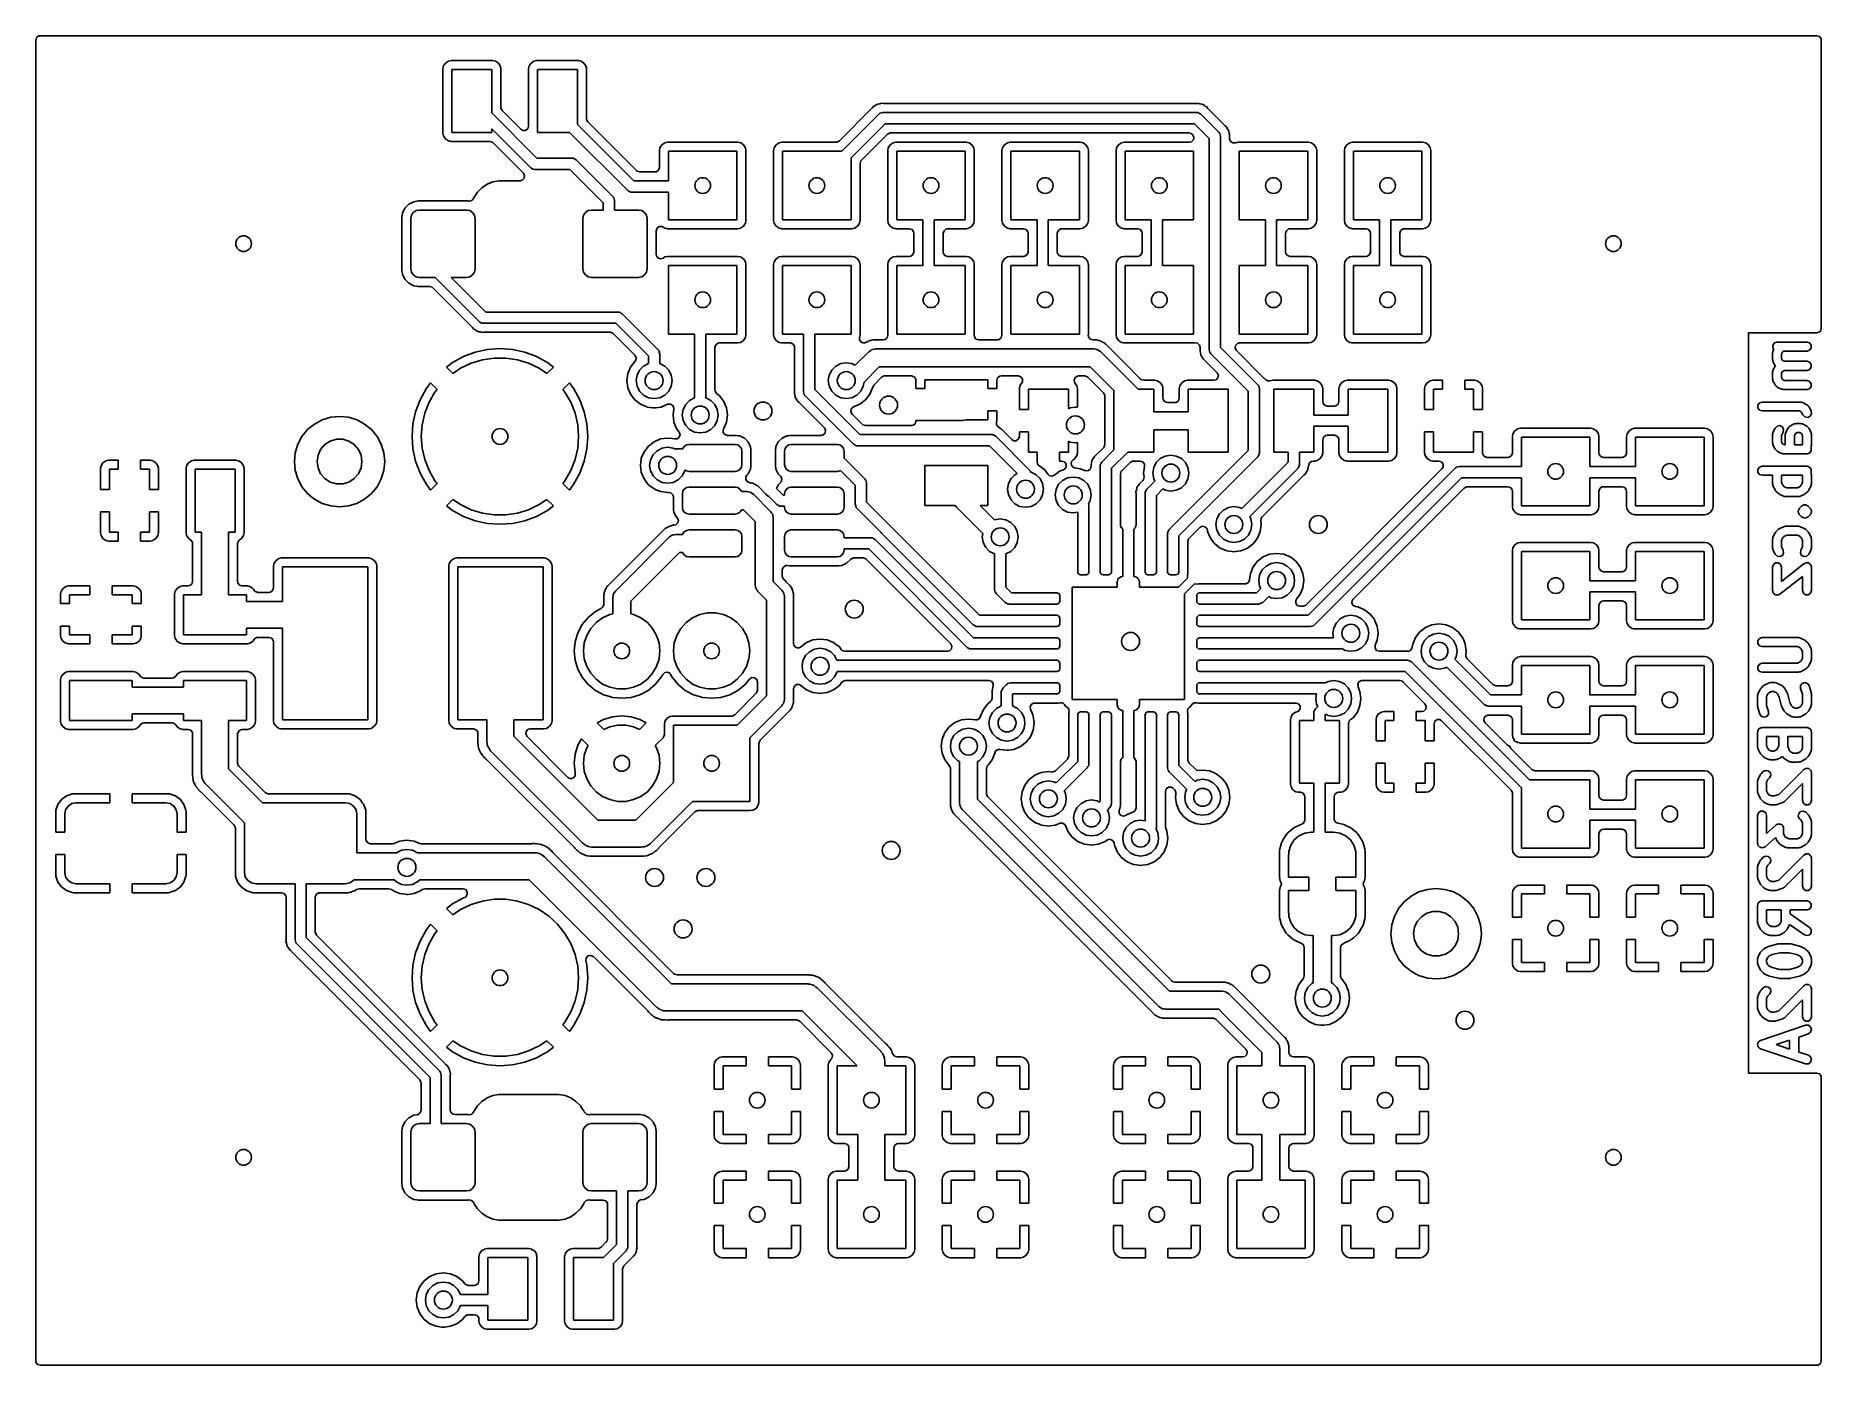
# Model space of a CAD drawing. Extents: x -0.18 to 1.38, y -0.18 to 0.98.
import ezdxf

# ---------------------------------------------------------------- set-up
doc = ezdxf.new("R2010")
doc.units = 0
doc.header["$MEASUREMENT"] = 0
doc.layers.add('BLACK', color=7, linetype='CONTINUOUS')

msp = doc.modelspace()

# ---------------------------------------------------------------- linework, layer by layer
at = {"layer": 'BLACK', "linetype": 'CONTINUOUS'}
for p, q in [((-0.1821, 0.9782), (-0.1814, 0.9805)), ((-0.1821, 0.7768), (-0.1821, 0.9782)), ((-0.1814, 0.9805), (-0.1794, 0.9819)), ((-0.1794, 0.9819), (-0.1782, 0.9821)), ((-0.1782, 0.9821), (1.3782, 0.9821)), ((1.3782, 0.9821), (1.3805, 0.9814)), ((1.3805, 0.9814), (1.3819, 0.9794)), ((1.3819, 0.9794), (1.3821, 0.9782)), ((1.3821, 0.9782), (1.3821, 0.7258)), ((0.1751, 0.9556), (0.1746, 0.9533)), ((0.1768, 0.9582), (0.1751, 0.9556)), ((0.1751, 0.9556), (0.1751, 0.9556)), ((0.1794, 0.9599), (0.1768, 0.9582)), ((0.1768, 0.9582), (0.1768, 0.9582)), ((0.1817, 0.9604), (0.1794, 0.9599)), ((0.1794, 0.9599), (0.1794, 0.9599)), ((0.2183, 0.9604), (0.1817, 0.9604)), ((0.1817, 0.9604), (0.1817, 0.9604)), ((0.1817, 0.9604), (0.1817, 0.9604)), ((0.2206, 0.9599), (0.2183, 0.9604)), ((0.2183, 0.9604), (0.2183, 0.9604)), ((0.2232, 0.9582), (0.2206, 0.9599)), ((0.2206, 0.9599), (0.2206, 0.9599)), ((0.2206, 0.9599), (0.2206, 0.9599)), ((0.2206, 0.9599), (0.2206, 0.9599)), ((0.2249, 0.9556), (0.2232, 0.9582)), ((0.2232, 0.9582), (0.2232, 0.9582)), ((0.2253, 0.9538), (0.2249, 0.9556)), ((0.2501, 0.9556), (0.2496, 0.9533)), ((0.2518, 0.9582), (0.2501, 0.9556)), ((0.2501, 0.9556), (0.2501, 0.9556)), ((0.2544, 0.9599), (0.2518, 0.9582)), ((0.2518, 0.9582), (0.2518, 0.9582)), ((0.2567, 0.9604), (0.2544, 0.9599)), ((0.2544, 0.9599), (0.2544, 0.9599)), ((0.2933, 0.9604), (0.2567, 0.9604)), ((0.2567, 0.9604), (0.2567, 0.9604)), ((0.2567, 0.9604), (0.2567, 0.9604)), ((0.2956, 0.9599), (0.2933, 0.9604)), ((0.2933, 0.9604), (0.2933, 0.9604)), ((0.2982, 0.9582), (0.2956, 0.9599)), ((0.2956, 0.9599), (0.2956, 0.9599)), ((0.2956, 0.9599), (0.2956, 0.9599)), ((0.2956, 0.9599), (0.2956, 0.9599)), ((0.2999, 0.9556), (0.2982, 0.9582)), ((0.2982, 0.9582), (0.2982, 0.9582)), ((0.3003, 0.9538), (0.2999, 0.9556)), ((0.1746, 0.9533), (0.1746, 0.9533)), ((0.1746, 0.9533), (0.1746, 0.8967)), ((0.1825, 0.8975), (0.1825, 0.9525)), ((0.1825, 0.9525), (0.2175, 0.9525)), ((0.2175, 0.9525), (0.2175, 0.9145)), ((0.2254, 0.9533), (0.2253, 0.9538)), ((0.2254, 0.9193), (0.2254, 0.9533)), ((0.2254, 0.9533), (0.2254, 0.9533)), ((0.2496, 0.9533), (0.2496, 0.9533)), ((0.2496, 0.9533), (0.2496, 0.9029)), ((0.2575, 0.8975), (0.2575, 0.9525)), ((0.2575, 0.9525), (0.2925, 0.9525)), ((0.2925, 0.9525), (0.2925, 0.9045)), ((0.3004, 0.9533), (0.3003, 0.9538)), ((0.3004, 0.9093), (0.3004, 0.9533)), ((0.3004, 0.9533), (0.3004, 0.9533)), ((0.5589, 0.923), (0.5573, 0.9225)), ((0.5605, 0.9228), (0.5589, 0.923)), ((0.5589, 0.923), (0.5589, 0.923)), ((0.836, 0.9229), (0.8345, 0.9228)), ((0.8361, 0.923), (0.836, 0.9229)), ((0.8367, 0.9228), (0.8361, 0.923)), ((0.8361, 0.923), (0.8361, 0.923)), ((0.2175, 0.9145), (0.257, 0.8749)), ((0.2254, 0.9187), (0.2254, 0.9193)), ((0.2265, 0.9166), (0.2254, 0.9187)), ((0.243, 0.9002), (0.2265, 0.9166)), ((0.3004, 0.9087), (0.3004, 0.9093)), ((0.3015, 0.9066), (0.3004, 0.9087)), ((0.5505, 0.9186), (0.5219, 0.89)), ((0.524, 0.8809), (0.5565, 0.9135)), ((0.5506, 0.9187), (0.5505, 0.9186)), ((0.5516, 0.92), (0.5506, 0.9187)), ((0.553, 0.9208), (0.5516, 0.92)), ((0.5532, 0.9209), (0.553, 0.9208)), ((0.5545, 0.9218), (0.5532, 0.9209)), ((0.5546, 0.9218), (0.5545, 0.9218)), ((0.5545, 0.9218), (0.5545, 0.9218)), ((0.5555, 0.9222), (0.5546, 0.9218)), ((0.5571, 0.9225), (0.5555, 0.9222)), ((0.5555, 0.9222), (0.5555, 0.9222)), ((0.5555, 0.9222), (0.5555, 0.9222)), ((0.5565, 0.9135), (0.5572, 0.914)), ((0.5573, 0.9225), (0.5571, 0.9225)), ((0.5572, 0.914), (0.5573, 0.9141)), ((0.5573, 0.9141), (0.5574, 0.9142)), ((0.5574, 0.9142), (0.5576, 0.9143)), ((0.5576, 0.9143), (0.5588, 0.9146)), ((0.5588, 0.9146), (0.56, 0.9149)), ((0.56, 0.9149), (0.835, 0.9149)), ((0.5606, 0.9228), (0.5605, 0.9228)), ((0.8344, 0.9228), (0.5606, 0.9228)), ((0.8345, 0.9228), (0.8344, 0.9228)), ((0.835, 0.9149), (0.8359, 0.9148)), ((0.8359, 0.9148), (0.836, 0.9148)), ((0.836, 0.9148), (0.8361, 0.9148)), ((0.8361, 0.9148), (0.8364, 0.9147)), ((0.8364, 0.9147), (0.8374, 0.9141)), ((0.8377, 0.9225), (0.8367, 0.9228)), ((0.8374, 0.9141), (0.8385, 0.9135)), ((0.8379, 0.9225), (0.8377, 0.9225)), ((0.8395, 0.9222), (0.8379, 0.9225)), ((0.8385, 0.9135), (0.8543, 0.8977)), ((0.8404, 0.9218), (0.8395, 0.9222)), ((0.8395, 0.9222), (0.8395, 0.9222)), ((0.8405, 0.9218), (0.8404, 0.9218)), ((0.8418, 0.9209), (0.8405, 0.9218)), ((0.8405, 0.9218), (0.8405, 0.9218)), ((0.842, 0.9208), (0.8418, 0.9209)), ((0.8425, 0.9205), (0.842, 0.9208)), ((0.8434, 0.92), (0.8425, 0.9205)), ((0.8444, 0.9187), (0.8434, 0.92)), ((0.8445, 0.9186), (0.8444, 0.9187)), ((0.8594, 0.9037), (0.8445, 0.9186)), ((0.1746, 0.8967), (0.1746, 0.8967)), ((0.1746, 0.8967), (0.1751, 0.8944)), ((0.1751, 0.8944), (0.1751, 0.8944)), ((0.1751, 0.8944), (0.1767, 0.892)), ((0.1767, 0.892), (0.1768, 0.8918)), ((0.1768, 0.8918), (0.1794, 0.8901)), ((0.2175, 0.8975), (0.1825, 0.8975)), ((0.2515, 0.8665), (0.2175, 0.9005)), ((0.2175, 0.9005), (0.2175, 0.8975)), ((0.2445, 0.8992), (0.243, 0.9002)), ((0.2469, 0.8992), (0.2445, 0.8992)), ((0.2489, 0.9006), (0.2469, 0.8992)), ((0.2496, 0.9029), (0.2489, 0.9006)), ((0.2855, 0.8975), (0.2575, 0.8975)), ((0.3365, 0.8465), (0.2855, 0.8975)), ((0.2925, 0.9045), (0.342, 0.8549)), ((0.3442, 0.864), (0.3015, 0.9066)), ((0.562, 0.9051), (0.5322, 0.8752)), ((0.5412, 0.8731), (0.5642, 0.896)), ((0.833, 0.9051), (0.562, 0.9051)), ((0.5642, 0.896), (0.5663, 0.8971)), ((0.5663, 0.8971), (0.5669, 0.8972)), ((0.5669, 0.8972), (0.8281, 0.8972)), ((0.8281, 0.8972), (0.8304, 0.8964)), ((0.8304, 0.8964), (0.8308, 0.896)), ((0.8308, 0.896), (0.8314, 0.8955)), ((0.8314, 0.8955), (0.8325, 0.8933)), ((0.8325, 0.8933), (0.8321, 0.891)), ((0.8459, 0.8921), (0.833, 0.9051)), ((0.8459, 0.7692), (0.8459, 0.8921)), ((0.8543, 0.8977), (0.8548, 0.8969)), ((0.8548, 0.8969), (0.855, 0.8968)), ((0.855, 0.8968), (0.855, 0.8967)), ((0.855, 0.8967), (0.8551, 0.8965)), ((0.8551, 0.8965), (0.8554, 0.8953)), ((0.8554, 0.8953), (0.8557, 0.8942)), ((0.8557, 0.8942), (0.8557, 0.7692)), ((0.8596, 0.9036), (0.8594, 0.9037)), ((0.86, 0.9032), (0.8596, 0.9036)), ((0.8608, 0.9025), (0.86, 0.9032)), ((0.8616, 0.9011), (0.8608, 0.9025)), ((0.8617, 0.901), (0.8616, 0.9011)), ((0.8626, 0.8997), (0.8617, 0.901)), ((0.8626, 0.8996), (0.8626, 0.8997)), ((0.8626, 0.8997), (0.8626, 0.8997)), ((0.8626, 0.8997), (0.8626, 0.8997)), ((0.863, 0.8987), (0.8626, 0.8996)), ((0.8631, 0.8986), (0.863, 0.8987)), ((0.8633, 0.8971), (0.8631, 0.8986)), ((0.8633, 0.897), (0.8633, 0.8971)), ((0.8634, 0.8969), (0.8633, 0.897)), ((0.8638, 0.8953), (0.8634, 0.8969)), ((0.8636, 0.8935), (0.8637, 0.8937)), ((0.8636, 0.892), (0.8636, 0.8935)), ((0.8637, 0.8917), (0.8636, 0.892)), ((0.8637, 0.8937), (0.8638, 0.8953)), ((0.8646, 0.8894), (0.8637, 0.8917)), ((0.1794, 0.8901), (0.1812, 0.8897)), ((0.1812, 0.8897), (0.1817, 0.8896)), ((0.1817, 0.8896), (0.1817, 0.8896)), ((0.1817, 0.8896), (0.1817, 0.8896)), ((0.1817, 0.8896), (0.2157, 0.8896)), ((0.2157, 0.8896), (0.2179, 0.8889)), ((0.2179, 0.8889), (0.2184, 0.8885)), ((0.2184, 0.8885), (0.2451, 0.8618)), ((0.3647, 0.884), (0.3643, 0.8817)), ((0.3643, 0.8817), (0.3643, 0.8817)), ((0.3643, 0.8817), (0.3643, 0.8667)), ((0.3665, 0.8866), (0.3647, 0.884)), ((0.3647, 0.884), (0.3647, 0.884)), ((0.3691, 0.8884), (0.3665, 0.8866)), ((0.3665, 0.8866), (0.3665, 0.8866)), ((0.3714, 0.8888), (0.3691, 0.8884)), ((0.3691, 0.8884), (0.3691, 0.8884)), ((0.4329, 0.8888), (0.3714, 0.8888)), ((0.3714, 0.8888), (0.3714, 0.8888)), ((0.3714, 0.8888), (0.3714, 0.8888)), ((0.3722, 0.8549), (0.3722, 0.8809)), ((0.3722, 0.8809), (0.4322, 0.8809)), ((0.4322, 0.8809), (0.4322, 0.8209)), ((0.4352, 0.8884), (0.4329, 0.8888)), ((0.4329, 0.8888), (0.4329, 0.8888)), ((0.4356, 0.8882), (0.4352, 0.8884)), ((0.4352, 0.8884), (0.4352, 0.8884)), ((0.4352, 0.8884), (0.4352, 0.8884)), ((0.4352, 0.8884), (0.4352, 0.8884)), ((0.4379, 0.8866), (0.4356, 0.8882)), ((0.4396, 0.884), (0.4379, 0.8866)), ((0.4401, 0.8817), (0.4396, 0.884)), ((0.4401, 0.8202), (0.4401, 0.8817)), ((0.4647, 0.884), (0.4643, 0.8817)), ((0.4643, 0.8817), (0.4643, 0.8817)), ((0.4643, 0.8817), (0.4643, 0.8202)), ((0.4665, 0.8866), (0.4647, 0.884)), ((0.4647, 0.884), (0.4647, 0.884)), ((0.4691, 0.8884), (0.4665, 0.8866)), ((0.4665, 0.8866), (0.4665, 0.8866)), ((0.4714, 0.8888), (0.4691, 0.8884)), ((0.4691, 0.8884), (0.4691, 0.8884)), ((0.5191, 0.8888), (0.4714, 0.8888)), ((0.4714, 0.8888), (0.4714, 0.8888)), ((0.4714, 0.8888), (0.4714, 0.8888)), ((0.4722, 0.8209), (0.4722, 0.8809)), ((0.4722, 0.8809), (0.524, 0.8809)), ((0.5197, 0.8889), (0.5191, 0.8888)), ((0.5219, 0.89), (0.5197, 0.8889)), ((0.5647, 0.884), (0.5643, 0.8817)), ((0.5643, 0.8817), (0.5643, 0.8817)), ((0.5643, 0.8817), (0.5643, 0.8202)), ((0.5665, 0.8866), (0.5647, 0.884)), ((0.5647, 0.884), (0.5647, 0.884)), ((0.5691, 0.8884), (0.5665, 0.8866)), ((0.5665, 0.8866), (0.5665, 0.8866)), ((0.5714, 0.8888), (0.5691, 0.8884)), ((0.5691, 0.8884), (0.5691, 0.8884)), ((0.6329, 0.8888), (0.5714, 0.8888)), ((0.5714, 0.8888), (0.5714, 0.8888)), ((0.5714, 0.8888), (0.5714, 0.8888)), ((0.5722, 0.8209), (0.5722, 0.8809)), ((0.5722, 0.8809), (0.6322, 0.8809)), ((0.6322, 0.8809), (0.6322, 0.8209)), ((0.6352, 0.8884), (0.6329, 0.8888)), ((0.6329, 0.8888), (0.6329, 0.8888)), ((0.6356, 0.8882), (0.6352, 0.8884)), ((0.6352, 0.8884), (0.6352, 0.8884)), ((0.6352, 0.8884), (0.6352, 0.8884)), ((0.6352, 0.8884), (0.6352, 0.8884)), ((0.6379, 0.8866), (0.6356, 0.8882)), ((0.6396, 0.884), (0.6379, 0.8866)), ((0.6401, 0.8817), (0.6396, 0.884)), ((0.6401, 0.8202), (0.6401, 0.8817)), ((0.6647, 0.884), (0.6643, 0.8817)), ((0.6643, 0.8817), (0.6643, 0.8817)), ((0.6643, 0.8817), (0.6643, 0.8202)), ((0.6665, 0.8866), (0.6647, 0.884)), ((0.6647, 0.884), (0.6647, 0.884)), ((0.6691, 0.8884), (0.6665, 0.8866)), ((0.6665, 0.8866), (0.6665, 0.8866)), ((0.6714, 0.8888), (0.6691, 0.8884)), ((0.6691, 0.8884), (0.6691, 0.8884)), ((0.7329, 0.8888), (0.6714, 0.8888)), ((0.6714, 0.8888), (0.6714, 0.8888)), ((0.6714, 0.8888), (0.6714, 0.8888)), ((0.6722, 0.8209), (0.6722, 0.8809)), ((0.6722, 0.8809), (0.7322, 0.8809)), ((0.7322, 0.8809), (0.7322, 0.8209)), ((0.7352, 0.8884), (0.7329, 0.8888)), ((0.7329, 0.8888), (0.7329, 0.8888)), ((0.7356, 0.8882), (0.7352, 0.8884)), ((0.7352, 0.8884), (0.7352, 0.8884)), ((0.7352, 0.8884), (0.7352, 0.8884)), ((0.7352, 0.8884), (0.7352, 0.8884)), ((0.7379, 0.8866), (0.7356, 0.8882)), ((0.7396, 0.884), (0.7379, 0.8866)), ((0.7401, 0.8817), (0.7396, 0.884)), ((0.7401, 0.8202), (0.7401, 0.8817)), ((0.7647, 0.884), (0.7643, 0.8817)), ((0.7643, 0.8817), (0.7643, 0.8817)), ((0.7643, 0.8817), (0.7643, 0.8202)), ((0.7665, 0.8866), (0.7647, 0.884)), ((0.7647, 0.884), (0.7647, 0.884)), ((0.7691, 0.8884), (0.7665, 0.8866)), ((0.7665, 0.8866), (0.7665, 0.8866)), ((0.7714, 0.8888), (0.7691, 0.8884)), ((0.7691, 0.8884), (0.7691, 0.8884)), ((0.8286, 0.8888), (0.7714, 0.8888)), ((0.7714, 0.8888), (0.7714, 0.8888)), ((0.7714, 0.8888), (0.7714, 0.8888)), ((0.7722, 0.8209), (0.7722, 0.8809)), ((0.7722, 0.8809), (0.8322, 0.8809)), ((0.8304, 0.8893), (0.8286, 0.8888)), ((0.8321, 0.891), (0.8304, 0.8893)), ((0.8322, 0.8809), (0.8322, 0.8209)), ((0.8666, 0.8882), (0.8646, 0.8894)), ((0.8687, 0.8883), (0.8666, 0.8882)), ((0.8689, 0.8884), (0.8687, 0.8883)), ((0.8687, 0.8883), (0.8687, 0.8883)), ((0.869, 0.8884), (0.8689, 0.8884)), ((0.8691, 0.8884), (0.869, 0.8884)), ((0.8714, 0.8888), (0.8691, 0.8884)), ((0.8691, 0.8884), (0.8691, 0.8884)), ((0.8691, 0.8884), (0.8691, 0.8884)), ((0.8691, 0.8884), (0.8691, 0.8884)), ((0.9329, 0.8888), (0.8714, 0.8888)), ((0.8714, 0.8888), (0.8714, 0.8888)), ((0.8714, 0.8888), (0.8714, 0.8888)), ((0.8722, 0.8209), (0.8722, 0.8809)), ((0.8722, 0.8809), (0.9322, 0.8809)), ((0.9322, 0.8809), (0.9322, 0.8209)), ((0.9352, 0.8884), (0.9329, 0.8888)), ((0.9329, 0.8888), (0.9329, 0.8888)), ((0.9356, 0.8882), (0.9352, 0.8884)), ((0.9352, 0.8884), (0.9352, 0.8884)), ((0.9352, 0.8884), (0.9352, 0.8884)), ((0.9352, 0.8884), (0.9352, 0.8884)), ((0.9379, 0.8866), (0.9356, 0.8882)), ((0.9396, 0.884), (0.9379, 0.8866)), ((0.9401, 0.8817), (0.9396, 0.884)), ((0.9401, 0.8202), (0.9401, 0.8817)), ((0.9647, 0.884), (0.9643, 0.8817)), ((0.9643, 0.8817), (0.9643, 0.8817)), ((0.9643, 0.8817), (0.9643, 0.8202)), ((0.9665, 0.8866), (0.9647, 0.884)), ((0.9647, 0.884), (0.9647, 0.884)), ((0.9691, 0.8884), (0.9665, 0.8866)), ((0.9665, 0.8866), (0.9665, 0.8866)), ((0.9714, 0.8888), (0.9691, 0.8884)), ((0.9691, 0.8884), (0.9691, 0.8884)), ((1.0329, 0.8888), (0.9714, 0.8888)), ((0.9714, 0.8888), (0.9714, 0.8888)), ((0.9714, 0.8888), (0.9714, 0.8888)), ((0.9722, 0.8209), (0.9722, 0.8809)), ((0.9722, 0.8809), (1.0322, 0.8809)), ((1.0322, 0.8809), (1.0322, 0.8209)), ((1.0353, 0.8884), (1.0329, 0.8888)), ((1.0329, 0.8888), (1.0329, 0.8888)), ((1.0356, 0.8882), (1.0353, 0.8884)), ((1.0353, 0.8884), (1.0353, 0.8884)), ((1.0353, 0.8884), (1.0353, 0.8884)), ((1.0353, 0.8884), (1.0353, 0.8884)), ((1.0379, 0.8866), (1.0356, 0.8882)), ((1.0396, 0.884), (1.0379, 0.8866)), ((1.0401, 0.8817), (1.0396, 0.884)), ((1.0401, 0.8202), (1.0401, 0.8817)), ((0.2451, 0.8618), (0.2462, 0.8596)), ((0.2526, 0.8659), (0.2515, 0.8665)), ((0.2536, 0.8653), (0.2526, 0.8659)), ((0.2539, 0.8652), (0.2536, 0.8653)), ((0.254, 0.8652), (0.2539, 0.8652)), ((0.2541, 0.8652), (0.254, 0.8652)), ((0.255, 0.8651), (0.2541, 0.8652)), ((0.2858, 0.8651), (0.255, 0.8651)), ((0.257, 0.8749), (0.2878, 0.8749)), ((0.3151, 0.8358), (0.2858, 0.8651)), ((0.2878, 0.8749), (0.2887, 0.8748)), ((0.2887, 0.8748), (0.2889, 0.8748)), ((0.2889, 0.8748), (0.289, 0.8748)), ((0.289, 0.8748), (0.2892, 0.8747)), ((0.2892, 0.8747), (0.2902, 0.8741)), ((0.2902, 0.8741), (0.2913, 0.8735)), ((0.2913, 0.8735), (0.3235, 0.8413)), ((0.3446, 0.8636), (0.3442, 0.864)), ((0.3469, 0.8628), (0.3446, 0.8636)), ((0.3604, 0.8628), (0.3469, 0.8628)), ((0.3616, 0.863), (0.3604, 0.8628)), ((0.3635, 0.8644), (0.3616, 0.863)), ((0.3643, 0.8667), (0.3635, 0.8644)), ((0.5322, 0.8752), (0.5322, 0.8209)), ((0.5401, 0.8703), (0.5408, 0.8726)), ((0.5401, 0.8202), (0.5401, 0.8703)), ((0.5408, 0.8726), (0.5412, 0.8731)), ((0.205, 0.8451), (0.2019, 0.8406)), ((0.2088, 0.849), (0.205, 0.8451)), ((0.205, 0.8451), (0.205, 0.8451)), ((0.2133, 0.852), (0.2088, 0.849)), ((0.2183, 0.8541), (0.2133, 0.852)), ((0.2133, 0.852), (0.2133, 0.852)), ((0.2237, 0.8551), (0.2183, 0.8541)), ((0.2183, 0.8541), (0.2183, 0.8541)), ((0.2423, 0.8551), (0.2237, 0.8551)), ((0.2441, 0.8556), (0.2423, 0.8551)), ((0.2458, 0.8573), (0.2441, 0.8556)), ((0.2462, 0.8596), (0.2458, 0.8573)), ((0.3376, 0.8459), (0.3365, 0.8465)), ((0.3386, 0.8453), (0.3376, 0.8459)), ((0.3389, 0.8452), (0.3386, 0.8453)), ((0.339, 0.8452), (0.3389, 0.8452)), ((0.3391, 0.8452), (0.339, 0.8452)), ((0.34, 0.8451), (0.3391, 0.8452)), ((0.35, 0.8451), (0.34, 0.8451)), ((0.342, 0.8549), (0.35, 0.8549)), ((0.35, 0.8549), (0.3722, 0.8549)), ((0.3722, 0.8451), (0.35, 0.8451)), ((0.3722, 0.8209), (0.3722, 0.8451)), ((0.1413, 0.8312), (0.1391, 0.8268)), ((0.1448, 0.8346), (0.1413, 0.8312)), ((0.1491, 0.8368), (0.1448, 0.8346)), ((0.1528, 0.8374), (0.1491, 0.8368)), ((0.1511, 0.829), (0.154, 0.8295)), ((0.1965, 0.8374), (0.1528, 0.8374)), ((0.1528, 0.8374), (0.1528, 0.8374)), ((0.154, 0.8295), (0.1952, 0.8295)), ((0.1952, 0.8295), (0.1981, 0.829)), ((0.1973, 0.8373), (0.1965, 0.8374)), ((0.1965, 0.8374), (0.1965, 0.8374)), ((0.1976, 0.8372), (0.1973, 0.8373)), ((0.2, 0.8378), (0.1976, 0.8372)), ((0.2015, 0.8396), (0.2, 0.8378)), ((0.2019, 0.8406), (0.2015, 0.8396)), ((0.2019, 0.8406), (0.2019, 0.8406)), ((0.3019, 0.829), (0.3048, 0.8295)), ((0.3048, 0.8295), (0.3152, 0.8295)), ((0.3151, 0.83), (0.3151, 0.8358)), ((0.3152, 0.8295), (0.3151, 0.83)), ((0.3235, 0.8413), (0.324, 0.8406)), ((0.324, 0.8406), (0.3241, 0.8405)), ((0.3241, 0.8405), (0.3242, 0.8404)), ((0.3242, 0.8404), (0.3243, 0.8402)), ((0.3243, 0.8402), (0.3246, 0.839)), ((0.3246, 0.839), (0.3249, 0.8378)), ((0.3249, 0.8378), (0.3249, 0.83)), ((0.3249, 0.83), (0.3249, 0.8295)), ((0.3249, 0.8295), (0.346, 0.8295)), ((0.346, 0.8295), (0.3489, 0.829)), ((0.1391, 0.8268), (0.1386, 0.8232)), ((0.1386, 0.8232), (0.1386, 0.7768)), ((0.1465, 0.822), (0.147, 0.8249)), ((0.1465, 0.778), (0.1465, 0.822)), ((0.147, 0.8249), (0.1487, 0.8273)), ((0.1487, 0.8273), (0.1511, 0.829)), ((0.1981, 0.829), (0.2006, 0.8273)), ((0.2006, 0.8273), (0.2022, 0.8249)), ((0.2022, 0.8249), (0.2028, 0.822)), ((0.2028, 0.822), (0.2028, 0.778)), ((0.2972, 0.822), (0.2978, 0.8249)), ((0.2972, 0.778), (0.2972, 0.822)), ((0.2978, 0.8249), (0.2994, 0.8273)), ((0.2994, 0.8273), (0.3019, 0.829)), ((0.3489, 0.829), (0.3513, 0.8273)), ((0.3513, 0.8273), (0.353, 0.8249)), ((0.353, 0.8249), (0.3535, 0.822)), ((0.3535, 0.822), (0.3535, 0.778)), ((0.3614, 0.8113), (0.3622, 0.8136)), ((0.3622, 0.8136), (0.3641, 0.815)), ((0.3641, 0.815), (0.3665, 0.815)), ((0.3665, 0.815), (0.3675, 0.8146)), ((0.3675, 0.8146), (0.3691, 0.8135)), ((0.3691, 0.8135), (0.3708, 0.8132)), ((0.4322, 0.8209), (0.3722, 0.8209)), ((0.4329, 0.8131), (0.4352, 0.8135)), ((0.4352, 0.8135), (0.4379, 0.8153)), ((0.4379, 0.8153), (0.4396, 0.8179)), ((0.4396, 0.8179), (0.4401, 0.8202)), ((0.4643, 0.8202), (0.4643, 0.8202)), ((0.4643, 0.8202), (0.4647, 0.8179)), ((0.4647, 0.8179), (0.4647, 0.8179)), ((0.4647, 0.8179), (0.4665, 0.8153)), ((0.4665, 0.8153), (0.4665, 0.8153)), ((0.4665, 0.8153), (0.4691, 0.8135)), ((0.4691, 0.8135), (0.4708, 0.8132)), ((0.5322, 0.8209), (0.4722, 0.8209)), ((0.5329, 0.8131), (0.5352, 0.8135)), ((0.5352, 0.8135), (0.5379, 0.8153)), ((0.5379, 0.8153), (0.5396, 0.8179)), ((0.5396, 0.8179), (0.5401, 0.8202)), ((0.5643, 0.8202), (0.5643, 0.8202)), ((0.5643, 0.8202), (0.5647, 0.8179)), ((0.5647, 0.8179), (0.5647, 0.8179)), ((0.5647, 0.8179), (0.5665, 0.8153)), ((0.5665, 0.8153), (0.5665, 0.8153)), ((0.5665, 0.8153), (0.5691, 0.8135)), ((0.5691, 0.8135), (0.5708, 0.8132)), ((0.5951, 0.8209), (0.5722, 0.8209)), ((0.5951, 0.7809), (0.5951, 0.8209)), ((0.6322, 0.8209), (0.6049, 0.8209)), ((0.6049, 0.8209), (0.6049, 0.7809)), ((0.6329, 0.8131), (0.6352, 0.8135)), ((0.6352, 0.8135), (0.6379, 0.8153)), ((0.6379, 0.8153), (0.6396, 0.8179)), ((0.6396, 0.8179), (0.6401, 0.8202)), ((0.6643, 0.8202), (0.6643, 0.8202)), ((0.6643, 0.8202), (0.6647, 0.8179)), ((0.6647, 0.8179), (0.6647, 0.8179)), ((0.6647, 0.8179), (0.6665, 0.8153)), ((0.6665, 0.8153), (0.6665, 0.8153)), ((0.6665, 0.8153), (0.6691, 0.8135)), ((0.6691, 0.8135), (0.6708, 0.8132)), ((0.6951, 0.8209), (0.6722, 0.8209)), ((0.6951, 0.7809), (0.6951, 0.8209)), ((0.7322, 0.8209), (0.7049, 0.8209)), ((0.7049, 0.8209), (0.7049, 0.7809)), ((0.7329, 0.8131), (0.7352, 0.8135)), ((0.7352, 0.8135), (0.7379, 0.8153)), ((0.7379, 0.8153), (0.7396, 0.8179)), ((0.7396, 0.8179), (0.7401, 0.8202)), ((0.7643, 0.8202), (0.7643, 0.8202)), ((0.7643, 0.8202), (0.7647, 0.8179)), ((0.7647, 0.8179), (0.7647, 0.8179)), ((0.7647, 0.8179), (0.7665, 0.8153)), ((0.7665, 0.8153), (0.7665, 0.8153)), ((0.7665, 0.8153), (0.7691, 0.8135)), ((0.7691, 0.8135), (0.7708, 0.8132)), ((0.7951, 0.8209), (0.7722, 0.8209)), ((0.7951, 0.7809), (0.7951, 0.8209)), ((0.8322, 0.8209), (0.8049, 0.8209)), ((0.8049, 0.8209), (0.8049, 0.7809)), ((0.8951, 0.8209), (0.8722, 0.8209)), ((0.8951, 0.7809), (0.8951, 0.8209)), ((0.9322, 0.8209), (0.9049, 0.8209)), ((0.9049, 0.8209), (0.9049, 0.7809)), ((0.9329, 0.8131), (0.9352, 0.8135)), ((0.9352, 0.8135), (0.9379, 0.8153)), ((0.9379, 0.8153), (0.9396, 0.8179)), ((0.9396, 0.8179), (0.9401, 0.8202)), ((0.9643, 0.8202), (0.9643, 0.8202)), ((0.9643, 0.8202), (0.9647, 0.8179)), ((0.9647, 0.8179), (0.9647, 0.8179)), ((0.9647, 0.8179), (0.9665, 0.8153)), ((0.9665, 0.8153), (0.9665, 0.8153)), ((0.9665, 0.8153), (0.9691, 0.8135)), ((0.9691, 0.8135), (0.9708, 0.8132)), ((0.9951, 0.8209), (0.9722, 0.8209)), ((0.9951, 0.7809), (0.9951, 0.8209)), ((1.0322, 0.8209), (1.0049, 0.8209)), ((1.0049, 0.8209), (1.0049, 0.7809)), ((1.0329, 0.8131), (1.0353, 0.8135)), ((1.0353, 0.8135), (1.0379, 0.8153)), ((1.0379, 0.8153), (1.0396, 0.8179)), ((1.0396, 0.8179), (1.0401, 0.8202)), ((0.3614, 0.7906), (0.3614, 0.8113)), ((0.3708, 0.8132), (0.3714, 0.8131)), ((0.3714, 0.8131), (0.3714, 0.8131)), ((0.3714, 0.8131), (0.3714, 0.8131)), ((0.3714, 0.8131), (0.3714, 0.8131)), ((0.3714, 0.8131), (0.4329, 0.8131)), ((0.4329, 0.8131), (0.4329, 0.8131)), ((0.4708, 0.8132), (0.4714, 0.8131)), ((0.4714, 0.8131), (0.4714, 0.8131)), ((0.4714, 0.8131), (0.4714, 0.8131)), ((0.4714, 0.8131), (0.4714, 0.8131)), ((0.4714, 0.8131), (0.5329, 0.8131)), ((0.5329, 0.8131), (0.5329, 0.8131)), ((0.5708, 0.8132), (0.5714, 0.8131)), ((0.5714, 0.8131), (0.5714, 0.8131)), ((0.5714, 0.8131), (0.5714, 0.8131)), ((0.5714, 0.8131), (0.5833, 0.8131)), ((0.5833, 0.8131), (0.5856, 0.8123)), ((0.5856, 0.8123), (0.587, 0.8104)), ((0.587, 0.8104), (0.5872, 0.8092)), ((0.5872, 0.8092), (0.5872, 0.7927)), ((0.6128, 0.8092), (0.6136, 0.8114)), ((0.6128, 0.7927), (0.6128, 0.8092)), ((0.6136, 0.8114), (0.6155, 0.8129)), ((0.6155, 0.8129), (0.6167, 0.8131)), ((0.6167, 0.8131), (0.6329, 0.8131)), ((0.6329, 0.8131), (0.6329, 0.8131)), ((0.6708, 0.8132), (0.6714, 0.8131)), ((0.6714, 0.8131), (0.6714, 0.8131)), ((0.6714, 0.8131), (0.6714, 0.8131)), ((0.6714, 0.8131), (0.6833, 0.8131)), ((0.6833, 0.8131), (0.6856, 0.8123)), ((0.6856, 0.8123), (0.687, 0.8104)), ((0.687, 0.8104), (0.6872, 0.8092)), ((0.6872, 0.8092), (0.6872, 0.7927)), ((0.7128, 0.8092), (0.7136, 0.8114)), ((0.7128, 0.7927), (0.7128, 0.8092)), ((0.7136, 0.8114), (0.7155, 0.8129)), ((0.7155, 0.8129), (0.7167, 0.8131)), ((0.7167, 0.8131), (0.7329, 0.8131)), ((0.7329, 0.8131), (0.7329, 0.8131)), ((0.7708, 0.8132), (0.7714, 0.8131)), ((0.7714, 0.8131), (0.7714, 0.8131)), ((0.7714, 0.8131), (0.7714, 0.8131)), ((0.7714, 0.8131), (0.7833, 0.8131)), ((0.7833, 0.8131), (0.7856, 0.8123)), ((0.7856, 0.8123), (0.787, 0.8104)), ((0.787, 0.8104), (0.7872, 0.8092)), ((0.7872, 0.8092), (0.7872, 0.7927)), ((0.9128, 0.8092), (0.9136, 0.8114)), ((0.9128, 0.7927), (0.9128, 0.8092)), ((0.9136, 0.8114), (0.9155, 0.8129)), ((0.9155, 0.8129), (0.9167, 0.8131)), ((0.9167, 0.8131), (0.9329, 0.8131)), ((0.9329, 0.8131), (0.9329, 0.8131)), ((0.9708, 0.8132), (0.9714, 0.8131)), ((0.9714, 0.8131), (0.9714, 0.8131)), ((0.9714, 0.8131), (0.9714, 0.8131)), ((0.9714, 0.8131), (0.9833, 0.8131)), ((0.9833, 0.8131), (0.9856, 0.8123)), ((0.9856, 0.8123), (0.987, 0.8104)), ((0.987, 0.8104), (0.9872, 0.8092)), ((0.9872, 0.8092), (0.9872, 0.7927)), ((1.0128, 0.8092), (1.0136, 0.8114)), ((1.0128, 0.7927), (1.0128, 0.8092)), ((1.0136, 0.8114), (1.0155, 0.8129)), ((1.0155, 0.8129), (1.0167, 0.8131)), ((1.0167, 0.8131), (1.0329, 0.8131)), ((1.0329, 0.8131), (1.0329, 0.8131)), ((0.3616, 0.7895), (0.3614, 0.7906)), ((0.3629, 0.7875), (0.3616, 0.7895)), ((0.3652, 0.7867), (0.3629, 0.7875)), ((0.3675, 0.7873), (0.3652, 0.7867)), ((0.3691, 0.7884), (0.3675, 0.7873)), ((0.3714, 0.7888), (0.3691, 0.7884)), ((0.3691, 0.7884), (0.3691, 0.7884)), ((0.4329, 0.7888), (0.3714, 0.7888)), ((0.3714, 0.7888), (0.3714, 0.7888)), ((0.3714, 0.7888), (0.3714, 0.7888)), ((0.4352, 0.7884), (0.4329, 0.7888)), ((0.4329, 0.7888), (0.4329, 0.7888)), ((0.4379, 0.7866), (0.4352, 0.7884)), ((0.4352, 0.7884), (0.4352, 0.7884)), ((0.4352, 0.7884), (0.4352, 0.7884)), ((0.4352, 0.7884), (0.4352, 0.7884)), ((0.4396, 0.784), (0.4379, 0.7866)), ((0.4379, 0.7866), (0.4379, 0.7866)), ((0.4401, 0.7817), (0.4396, 0.784)), ((0.4647, 0.784), (0.4643, 0.7817)), ((0.4665, 0.7866), (0.4647, 0.784)), ((0.4647, 0.784), (0.4647, 0.784)), ((0.4691, 0.7884), (0.4665, 0.7866)), ((0.4665, 0.7866), (0.4665, 0.7866)), ((0.4714, 0.7888), (0.4691, 0.7884)), ((0.4691, 0.7884), (0.4691, 0.7884)), ((0.5329, 0.7888), (0.4714, 0.7888)), ((0.4714, 0.7888), (0.4714, 0.7888)), ((0.4714, 0.7888), (0.4714, 0.7888)), ((0.5352, 0.7884), (0.5329, 0.7888)), ((0.5329, 0.7888), (0.5329, 0.7888)), ((0.5379, 0.7866), (0.5352, 0.7884)), ((0.5352, 0.7884), (0.5352, 0.7884)), ((0.5352, 0.7884), (0.5352, 0.7884)), ((0.5352, 0.7884), (0.5352, 0.7884)), ((0.5396, 0.784), (0.5379, 0.7866)), ((0.5379, 0.7866), (0.5379, 0.7866)), ((0.5399, 0.7823), (0.5396, 0.784)), ((0.5401, 0.7817), (0.5399, 0.7823)), ((0.5647, 0.784), (0.5643, 0.7817)), ((0.5665, 0.7866), (0.5647, 0.784)), ((0.5647, 0.784), (0.5647, 0.784)), ((0.5691, 0.7884), (0.5665, 0.7866)), ((0.5665, 0.7866), (0.5665, 0.7866)), ((0.5714, 0.7888), (0.5691, 0.7884)), ((0.5691, 0.7884), (0.5691, 0.7884)), ((0.5833, 0.7888), (0.5714, 0.7888)), ((0.5714, 0.7888), (0.5714, 0.7888)), ((0.5714, 0.7888), (0.5714, 0.7888)), ((0.5845, 0.789), (0.5833, 0.7888)), ((0.5864, 0.7904), (0.5845, 0.789)), ((0.5872, 0.7927), (0.5864, 0.7904)), ((0.613, 0.7915), (0.6128, 0.7927)), ((0.6144, 0.7896), (0.613, 0.7915)), ((0.6167, 0.7888), (0.6144, 0.7896)), ((0.6329, 0.7888), (0.6167, 0.7888)), ((0.6352, 0.7884), (0.6329, 0.7888)), ((0.6329, 0.7888), (0.6329, 0.7888)), ((0.6329, 0.7888), (0.6329, 0.7888)), ((0.6379, 0.7866), (0.6352, 0.7884)), ((0.6352, 0.7884), (0.6352, 0.7884)), ((0.6352, 0.7884), (0.6352, 0.7884)), ((0.6352, 0.7884), (0.6352, 0.7884)), ((0.6396, 0.784), (0.6379, 0.7866)), ((0.6379, 0.7866), (0.6379, 0.7866)), ((0.6399, 0.7823), (0.6396, 0.784)), ((0.6401, 0.7817), (0.6399, 0.7823)), ((0.6647, 0.784), (0.6643, 0.7817)), ((0.6665, 0.7866), (0.6647, 0.784)), ((0.6647, 0.784), (0.6647, 0.784)), ((0.6691, 0.7884), (0.6665, 0.7866)), ((0.6665, 0.7866), (0.6665, 0.7866)), ((0.6714, 0.7888), (0.6691, 0.7884)), ((0.6691, 0.7884), (0.6691, 0.7884)), ((0.6833, 0.7888), (0.6714, 0.7888)), ((0.6714, 0.7888), (0.6714, 0.7888)), ((0.6714, 0.7888), (0.6714, 0.7888)), ((0.6845, 0.789), (0.6833, 0.7888)), ((0.6864, 0.7904), (0.6845, 0.789)), ((0.6872, 0.7927), (0.6864, 0.7904)), ((0.713, 0.7915), (0.7128, 0.7927)), ((0.7144, 0.7896), (0.713, 0.7915)), ((0.7167, 0.7888), (0.7144, 0.7896)), ((0.7329, 0.7888), (0.7167, 0.7888)), ((0.7352, 0.7884), (0.7329, 0.7888)), ((0.7329, 0.7888), (0.7329, 0.7888)), ((0.7329, 0.7888), (0.7329, 0.7888)), ((0.7379, 0.7866), (0.7352, 0.7884)), ((0.7352, 0.7884), (0.7352, 0.7884)), ((0.7352, 0.7884), (0.7352, 0.7884)), ((0.7352, 0.7884), (0.7352, 0.7884)), ((0.7396, 0.784), (0.7379, 0.7866)), ((0.7379, 0.7866), (0.7379, 0.7866)), ((0.7399, 0.7823), (0.7396, 0.784)), ((0.7401, 0.7817), (0.7399, 0.7823)), ((0.7647, 0.784), (0.7643, 0.7817)), ((0.7665, 0.7866), (0.7647, 0.784)), ((0.7647, 0.784), (0.7647, 0.784)), ((0.7691, 0.7884), (0.7665, 0.7866)), ((0.7665, 0.7866), (0.7665, 0.7866)), ((0.7714, 0.7888), (0.7691, 0.7884)), ((0.7691, 0.7884), (0.7691, 0.7884)), ((0.7833, 0.7888), (0.7714, 0.7888)), ((0.7714, 0.7888), (0.7714, 0.7888)), ((0.7714, 0.7888), (0.7714, 0.7888)), ((0.7845, 0.789), (0.7833, 0.7888)), ((0.7864, 0.7904), (0.7845, 0.789)), ((0.7872, 0.7927), (0.7864, 0.7904)), ((0.913, 0.7915), (0.9128, 0.7927)), ((0.9144, 0.7896), (0.913, 0.7915)), ((0.9167, 0.7888), (0.9144, 0.7896)), ((0.9329, 0.7888), (0.9167, 0.7888)), ((0.9352, 0.7884), (0.9329, 0.7888)), ((0.9329, 0.7888), (0.9329, 0.7888)), ((0.9329, 0.7888), (0.9329, 0.7888)), ((0.9379, 0.7866), (0.9352, 0.7884)), ((0.9352, 0.7884), (0.9352, 0.7884)), ((0.9352, 0.7884), (0.9352, 0.7884)), ((0.9352, 0.7884), (0.9352, 0.7884)), ((0.9396, 0.784), (0.9379, 0.7866)), ((0.9379, 0.7866), (0.9379, 0.7866)), ((0.9401, 0.7817), (0.9396, 0.784)), ((0.9647, 0.784), (0.9643, 0.7817)), ((0.9665, 0.7866), (0.9647, 0.784)), ((0.9647, 0.784), (0.9647, 0.784)), ((0.9691, 0.7884), (0.9665, 0.7866)), ((0.9665, 0.7866), (0.9665, 0.7866)), ((0.9714, 0.7888), (0.9691, 0.7884)), ((0.9691, 0.7884), (0.9691, 0.7884)), ((0.9833, 0.7888), (0.9714, 0.7888)), ((0.9714, 0.7888), (0.9714, 0.7888)), ((0.9714, 0.7888), (0.9714, 0.7888)), ((0.9845, 0.789), (0.9833, 0.7888)), ((0.9864, 0.7904), (0.9845, 0.789)), ((0.9872, 0.7927), (0.9864, 0.7904)), ((1.013, 0.7915), (1.0128, 0.7927)), ((1.0144, 0.7896), (1.013, 0.7915)), ((1.0167, 0.7888), (1.0144, 0.7896)), ((1.0329, 0.7888), (1.0167, 0.7888)), ((1.0353, 0.7884), (1.0329, 0.7888)), ((1.0329, 0.7888), (1.0329, 0.7888)), ((1.0329, 0.7888), (1.0329, 0.7888)), ((1.0379, 0.7866), (1.0353, 0.7884)), ((1.0353, 0.7884), (1.0353, 0.7884)), ((1.0353, 0.7884), (1.0353, 0.7884)), ((1.0353, 0.7884), (1.0353, 0.7884)), ((1.0396, 0.784), (1.0379, 0.7866)), ((1.0379, 0.7866), (1.0379, 0.7866)), ((1.0401, 0.7817), (1.0396, 0.784)), ((-0.1821, 0.5848), (-0.1821, 0.7768)), ((0.1386, 0.7768), (0.1391, 0.7732)), ((0.1391, 0.7732), (0.1413, 0.7689)), ((0.1413, 0.7689), (0.1413, 0.7688)), ((0.1413, 0.7688), (0.1448, 0.7654)), ((0.147, 0.7751), (0.1465, 0.778)), ((0.1487, 0.7727), (0.147, 0.7751)), ((0.1511, 0.771), (0.1487, 0.7727)), ((0.154, 0.7705), (0.1511, 0.771)), ((0.1678, 0.7705), (0.154, 0.7705)), ((0.2066, 0.7317), (0.1678, 0.7705)), ((0.1952, 0.7705), (0.1817, 0.7705)), ((0.1817, 0.7705), (0.2121, 0.7401)), ((0.1981, 0.771), (0.1952, 0.7705)), ((0.2006, 0.7727), (0.1981, 0.771)), ((0.2022, 0.7751), (0.2006, 0.7727)), ((0.2028, 0.778), (0.2022, 0.7751)), ((0.2978, 0.7751), (0.2972, 0.778)), ((0.2994, 0.7727), (0.2978, 0.7751)), ((0.3019, 0.771), (0.2994, 0.7727)), ((0.3048, 0.7705), (0.3019, 0.771)), ((0.346, 0.7705), (0.3048, 0.7705)), ((0.3489, 0.771), (0.346, 0.7705)), ((0.3513, 0.7727), (0.3489, 0.771)), ((0.353, 0.7751), (0.3513, 0.7727)), ((0.3535, 0.778), (0.353, 0.7751)), ((0.3722, 0.7209), (0.3722, 0.7809)), ((0.3722, 0.7809), (0.4322, 0.7809)), ((0.4322, 0.7809), (0.4322, 0.7209)), ((0.4401, 0.7202), (0.4401, 0.7817)), ((0.4643, 0.7817), (0.4643, 0.7817)), ((0.4643, 0.7817), (0.4643, 0.7202)), ((0.4722, 0.7209), (0.4722, 0.7809)), ((0.4722, 0.7809), (0.5322, 0.7809)), ((0.5322, 0.7809), (0.5322, 0.7209)), ((0.5401, 0.7202), (0.5401, 0.7817)), ((0.5401, 0.7817), (0.5401, 0.7817)), ((0.5643, 0.7817), (0.5643, 0.7817)), ((0.5643, 0.7817), (0.5643, 0.7202)), ((0.5722, 0.7209), (0.5722, 0.7809)), ((0.5722, 0.7809), (0.5951, 0.7809)), ((0.6049, 0.7809), (0.6322, 0.7809)), ((0.6322, 0.7809), (0.6322, 0.7209)), ((0.6401, 0.7202), (0.6401, 0.7817)), ((0.6401, 0.7817), (0.6401, 0.7817)), ((0.6643, 0.7817), (0.6643, 0.7817)), ((0.6643, 0.7817), (0.6643, 0.7202)), ((0.6722, 0.7209), (0.6722, 0.7809)), ((0.6722, 0.7809), (0.6951, 0.7809)), ((0.7049, 0.7809), (0.7322, 0.7809)), ((0.7322, 0.7809), (0.7322, 0.7209)), ((0.7401, 0.7202), (0.7401, 0.7817)), ((0.7401, 0.7817), (0.7401, 0.7817)), ((0.7643, 0.7817), (0.7643, 0.7817)), ((0.7643, 0.7817), (0.7643, 0.7202)), ((0.7722, 0.7209), (0.7722, 0.7809)), ((0.7722, 0.7809), (0.7951, 0.7809)), ((0.8049, 0.7809), (0.8322, 0.7809)), ((0.8322, 0.7809), (0.8322, 0.7209)), ((0.8459, 0.7072), (0.8459, 0.7692)), ((0.8557, 0.7692), (0.8557, 0.7092)), ((0.8722, 0.7209), (0.8722, 0.7809)), ((0.8722, 0.7809), (0.8951, 0.7809)), ((0.9049, 0.7809), (0.9322, 0.7809)), ((0.9322, 0.7809), (0.9322, 0.7209)), ((0.9401, 0.7202), (0.9401, 0.7817)), ((0.9643, 0.7817), (0.9643, 0.7817)), ((0.9643, 0.7817), (0.9643, 0.7202)), ((0.9722, 0.7209), (0.9722, 0.7809)), ((0.9722, 0.7809), (0.9951, 0.7809)), ((1.0049, 0.7809), (1.0322, 0.7809)), ((1.0322, 0.7809), (1.0322, 0.7209)), ((1.0401, 0.7202), (1.0401, 0.7817)), ((0.1448, 0.7654), (0.1491, 0.7631)), ((0.1491, 0.7631), (0.1517, 0.7628)), ((0.1517, 0.7628), (0.1528, 0.7626)), ((0.1528, 0.7626), (0.1528, 0.7626)), ((0.1528, 0.7626), (0.1629, 0.7626)), ((0.1629, 0.7626), (0.1652, 0.7618)), ((0.1652, 0.7618), (0.1657, 0.7614)), ((0.1657, 0.7614), (0.2005, 0.7266)), ((0.2121, 0.7401), (0.3281, 0.7401)), ((0.3281, 0.7401), (0.329, 0.74)), ((0.329, 0.74), (0.3292, 0.74)), ((0.3292, 0.74), (0.3293, 0.74)), ((0.3293, 0.74), (0.3295, 0.7399)), ((0.3295, 0.7399), (0.3306, 0.7393)), ((0.3306, 0.7393), (0.3316, 0.7387)), ((0.3316, 0.7387), (0.3631, 0.7072)), ((0.2005, 0.7266), (0.2006, 0.7265)), ((0.2006, 0.7265), (0.2017, 0.7252)), ((0.2017, 0.7252), (0.2031, 0.7244)), ((0.2031, 0.7244), (0.2032, 0.7243)), ((0.2032, 0.7243), (0.2045, 0.7234)), ((0.2045, 0.7234), (0.2046, 0.7234)), ((0.2046, 0.7234), (0.2055, 0.723)), ((0.2055, 0.723), (0.2056, 0.723)), ((0.2056, 0.723), (0.2059, 0.7229)), ((0.2059, 0.7229), (0.2072, 0.7227)), ((0.2076, 0.7311), (0.2066, 0.7317)), ((0.2072, 0.7227), (0.2073, 0.7227)), ((0.2073, 0.7227), (0.2089, 0.7222)), ((0.2087, 0.7305), (0.2076, 0.7311)), ((0.2089, 0.7304), (0.2087, 0.7305)), ((0.209, 0.7304), (0.2089, 0.7304)), ((0.2089, 0.7222), (0.2105, 0.7224)), ((0.2092, 0.7304), (0.209, 0.7304)), ((0.21, 0.7303), (0.2092, 0.7304)), ((0.3261, 0.7303), (0.21, 0.7303)), ((0.2105, 0.7224), (0.2107, 0.7224)), ((0.2107, 0.7224), (0.3212, 0.7224)), ((0.3212, 0.7224), (0.3235, 0.7216)), ((0.3235, 0.7216), (0.324, 0.7212)), ((0.324, 0.7212), (0.3428, 0.7024)), ((0.3547, 0.7017), (0.3261, 0.7303)), ((0.3951, 0.7209), (0.3722, 0.7209)), ((0.3951, 0.6649), (0.3951, 0.7209)), ((0.4322, 0.7209), (0.4049, 0.7209)), ((0.4049, 0.7209), (0.4049, 0.6649)), ((0.4396, 0.7179), (0.4401, 0.7202)), ((0.4643, 0.7202), (0.4643, 0.7202)), ((0.4643, 0.7202), (0.4647, 0.7179)), ((0.4906, 0.7209), (0.4722, 0.7209)), ((0.4906, 0.6702), (0.4906, 0.7209)), ((0.5322, 0.7209), (0.5004, 0.7209)), ((0.5004, 0.7209), (0.5004, 0.6723)), ((0.5399, 0.7191), (0.5401, 0.7202)), ((0.5401, 0.7202), (0.5401, 0.7202)), ((0.5643, 0.72), (0.5638, 0.7177)), ((0.5643, 0.7202), (0.5643, 0.72)), ((0.5643, 0.72), (0.5643, 0.72)), ((0.5643, 0.72), (0.5643, 0.72)), ((0.5643, 0.72), (0.5643, 0.72)), ((0.6322, 0.7209), (0.5722, 0.7209)), ((0.64, 0.72), (0.6401, 0.7202)), ((0.6402, 0.7185), (0.64, 0.72)), ((0.6643, 0.72), (0.6638, 0.7177)), ((0.6643, 0.7202), (0.6643, 0.72)), ((0.6643, 0.72), (0.6643, 0.72)), ((0.6643, 0.72), (0.6643, 0.72)), ((0.6643, 0.72), (0.6643, 0.72)), ((0.7322, 0.7209), (0.6722, 0.7209)), ((0.74, 0.72), (0.7401, 0.7202)), ((0.7402, 0.7185), (0.74, 0.72)), ((0.7643, 0.7202), (0.7643, 0.7202)), ((0.7643, 0.7202), (0.7647, 0.7179)), ((0.8322, 0.7209), (0.7722, 0.7209)), ((0.9322, 0.7209), (0.8722, 0.7209)), ((0.9396, 0.7179), (0.9401, 0.7202)), ((0.9401, 0.7202), (0.9401, 0.7202)), ((0.9643, 0.7202), (0.9647, 0.7179)), ((0.9643, 0.7202), (0.9643, 0.7202)), ((1.0322, 0.7209), (0.9722, 0.7209)), ((1.0396, 0.7179), (1.0401, 0.7202)), ((1.3782, 0.7219), (1.3182, 0.7219)), ((1.3182, 0.7219), (1.3182, 0.0738)), ((1.3794, 0.7221), (1.3782, 0.7219)), ((1.3814, 0.7235), (1.3794, 0.7221)), ((1.3821, 0.7258), (1.3814, 0.7235)), ((0.2029, 0.7051), (0.1926, 0.7012)), ((0.2136, 0.7074), (0.2029, 0.7051)), ((0.2246, 0.7082), (0.2136, 0.7074)), ((0.2355, 0.7074), (0.2246, 0.7082)), ((0.2463, 0.7051), (0.2355, 0.7074)), ((0.2565, 0.7012), (0.2463, 0.7051)), ((0.3631, 0.7072), (0.3637, 0.7065)), ((0.3637, 0.7065), (0.3638, 0.7064)), ((0.3638, 0.7064), (0.3638, 0.7063)), ((0.3638, 0.7063), (0.364, 0.7061)), ((0.364, 0.7061), (0.3642, 0.7049)), ((0.3642, 0.7049), (0.3646, 0.7037)), ((0.4128, 0.7092), (0.4136, 0.7114)), ((0.4128, 0.6719), (0.4128, 0.7092)), ((0.4136, 0.7114), (0.4155, 0.7129)), ((0.4155, 0.7129), (0.4167, 0.7131)), ((0.4167, 0.7131), (0.4329, 0.7131)), ((0.4329, 0.7131), (0.4352, 0.7135)), ((0.4329, 0.7131), (0.4329, 0.7131)), ((0.4352, 0.7135), (0.4379, 0.7153)), ((0.4379, 0.7153), (0.4396, 0.7179)), ((0.4647, 0.7179), (0.4647, 0.7179)), ((0.4647, 0.7179), (0.4665, 0.7153)), ((0.4665, 0.7153), (0.4665, 0.7153)), ((0.4665, 0.7153), (0.4691, 0.7135)), ((0.4691, 0.7135), (0.4708, 0.7132)), ((0.4708, 0.7132), (0.4714, 0.7131)), ((0.4714, 0.7131), (0.4714, 0.7131)), ((0.4714, 0.7131), (0.4714, 0.7131)), ((0.4714, 0.7131), (0.4788, 0.7131)), ((0.4788, 0.7131), (0.4811, 0.7123)), ((0.4811, 0.7123), (0.4825, 0.7104)), ((0.4825, 0.7104), (0.4827, 0.7092)), ((0.4827, 0.7092), (0.4827, 0.6709)), ((0.5359, 0.6935), (0.548, 0.7056)), ((0.5396, 0.7179), (0.5399, 0.7191)), ((0.5396, 0.7177), (0.5396, 0.7179)), ((0.5397, 0.7157), (0.5396, 0.7177)), ((0.5411, 0.7138), (0.5397, 0.7157)), ((0.5434, 0.713), (0.5411, 0.7138)), ((0.5457, 0.7138), (0.5434, 0.713)), ((0.5463, 0.7142), (0.5457, 0.7138)), ((0.5472, 0.7145), (0.5463, 0.7142)), ((0.5463, 0.7142), (0.5463, 0.7142)), ((0.5478, 0.7148), (0.5472, 0.7145)), ((0.5486, 0.7152), (0.5478, 0.7148)), ((0.548, 0.7056), (0.5491, 0.7063)), ((0.5496, 0.7153), (0.5486, 0.7152)), ((0.5486, 0.7152), (0.5486, 0.7152)), ((0.5491, 0.7063), (0.5501, 0.7071)), ((0.5502, 0.7155), (0.5496, 0.7153)), ((0.5501, 0.7071), (0.5506, 0.7072)), ((0.5511, 0.7158), (0.5502, 0.7155)), ((0.5506, 0.7072), (0.551, 0.7074)), ((0.551, 0.7074), (0.5523, 0.7076)), ((0.5561, 0.7158), (0.5511, 0.7158)), ((0.5511, 0.7158), (0.5511, 0.7158)), ((0.5511, 0.7158), (0.5511, 0.7158)), ((0.5523, 0.7076), (0.5536, 0.7079)), ((0.5536, 0.7079), (0.745, 0.7079)), ((0.5604, 0.7158), (0.5561, 0.7158)), ((0.562, 0.7161), (0.5604, 0.7158)), ((0.5638, 0.7177), (0.562, 0.7161)), ((0.6416, 0.7165), (0.6402, 0.7185)), ((0.6439, 0.7158), (0.6416, 0.7165)), ((0.6604, 0.7158), (0.6439, 0.7158)), ((0.662, 0.7161), (0.6604, 0.7158)), ((0.6638, 0.7177), (0.662, 0.7161)), ((0.7416, 0.7165), (0.7402, 0.7185)), ((0.7439, 0.7158), (0.7416, 0.7165)), ((0.7462, 0.7158), (0.7439, 0.7158)), ((0.745, 0.7079), (0.7463, 0.7076)), ((0.7475, 0.7158), (0.7462, 0.7158)), ((0.7463, 0.7076), (0.7476, 0.7074)), ((0.7484, 0.7155), (0.7475, 0.7158)), ((0.7475, 0.7158), (0.7475, 0.7158)), ((0.7476, 0.7074), (0.748, 0.7072)), ((0.748, 0.7072), (0.7484, 0.7071)), ((0.749, 0.7153), (0.7484, 0.7155)), ((0.7484, 0.7071), (0.7494, 0.7063)), ((0.7499, 0.7152), (0.749, 0.7153)), ((0.7494, 0.7063), (0.7506, 0.7056)), ((0.7508, 0.7148), (0.7499, 0.7152)), ((0.7506, 0.7056), (0.7836, 0.6725)), ((0.7513, 0.7145), (0.7508, 0.7148)), ((0.7522, 0.7142), (0.7513, 0.7145)), ((0.7528, 0.7138), (0.7522, 0.7142)), ((0.7522, 0.7142), (0.7522, 0.7142)), ((0.753, 0.7137), (0.7528, 0.7138)), ((0.7535, 0.7133), (0.753, 0.7137)), ((0.7544, 0.7129), (0.7535, 0.7133)), ((0.7552, 0.7121), (0.7544, 0.7129)), ((0.7544, 0.7129), (0.7544, 0.7129)), ((0.7553, 0.712), (0.7552, 0.7121)), ((0.7552, 0.7121), (0.7552, 0.7121)), ((0.7713, 0.696), (0.7553, 0.712)), ((0.7553, 0.712), (0.7553, 0.712)), ((0.7647, 0.7179), (0.7647, 0.7179)), ((0.7647, 0.7179), (0.7665, 0.7153)), ((0.7665, 0.7153), (0.7665, 0.7153)), ((0.7665, 0.7153), (0.7691, 0.7135)), ((0.7691, 0.7135), (0.7708, 0.7132)), ((0.7708, 0.7132), (0.7714, 0.7131)), ((0.7714, 0.7131), (0.7714, 0.7131)), ((0.7714, 0.7131), (0.7714, 0.7131)), ((0.7714, 0.7131), (0.7714, 0.7131)), ((0.7714, 0.7131), (0.8329, 0.7131)), ((0.8329, 0.7131), (0.8329, 0.7131)), ((0.8329, 0.7131), (0.8334, 0.7131)), ((0.8334, 0.7131), (0.8357, 0.7128)), ((0.8357, 0.7128), (0.8375, 0.7112)), ((0.8375, 0.7112), (0.838, 0.7093)), ((0.838, 0.7074), (0.8379, 0.7061)), ((0.8379, 0.7061), (0.8383, 0.7045)), ((0.838, 0.7093), (0.838, 0.7078)), ((0.838, 0.7078), (0.838, 0.7077)), ((0.838, 0.7077), (0.838, 0.7074)), ((0.8383, 0.7045), (0.8383, 0.7043)), ((0.8383, 0.7043), (0.8386, 0.7028)), ((0.8462, 0.706), (0.8459, 0.7072)), ((0.8465, 0.7048), (0.8462, 0.706)), ((0.8467, 0.7046), (0.8465, 0.7048)), ((0.8467, 0.7045), (0.8467, 0.7046)), ((0.8468, 0.7044), (0.8467, 0.7045)), ((0.8473, 0.7037), (0.8468, 0.7044)), ((0.8557, 0.7092), (0.8885, 0.6765)), ((0.8687, 0.7085), (0.869, 0.7109)), ((0.8698, 0.7064), (0.8687, 0.7085)), ((0.869, 0.7109), (0.8707, 0.7126)), ((0.8936, 0.6825), (0.8698, 0.7064)), ((0.8707, 0.7126), (0.8725, 0.7131)), ((0.8725, 0.7131), (0.9329, 0.7131)), ((0.9329, 0.7131), (0.9352, 0.7135)), ((0.9329, 0.7131), (0.9329, 0.7131)), ((0.9352, 0.7135), (0.9379, 0.7153)), ((0.9379, 0.7153), (0.9396, 0.7179)), ((0.9647, 0.7179), (0.9647, 0.7179)), ((0.9647, 0.7179), (0.9665, 0.7153)), ((0.9665, 0.7153), (0.9665, 0.7153)), ((0.9665, 0.7153), (0.9691, 0.7135)), ((0.9691, 0.7135), (0.9708, 0.7132)), ((0.9708, 0.7132), (0.9714, 0.7131)), ((0.9714, 0.7131), (0.9714, 0.7131)), ((0.9714, 0.7131), (0.9714, 0.7131)), ((0.9714, 0.7131), (0.9714, 0.7131)), ((0.9714, 0.7131), (1.0329, 0.7131)), ((1.0329, 0.7131), (1.0353, 0.7135)), ((1.0329, 0.7131), (1.0329, 0.7131)), ((1.0353, 0.7135), (1.0379, 0.7153)), ((1.0379, 0.7153), (1.0396, 0.7179)), ((1.3394, 0.7043), (1.3397, 0.7051)), ((1.3394, 0.6986), (1.3394, 0.7043)), ((1.3396, 0.7111), (1.341, 0.7131)), ((1.3396, 0.7087), (1.3396, 0.7111)), ((1.3405, 0.7074), (1.3396, 0.7087)), ((1.3397, 0.7051), (1.3398, 0.706)), ((1.3398, 0.706), (1.3405, 0.7074)), ((1.341, 0.7131), (1.3433, 0.7138)), ((1.3433, 0.7138), (1.3696, 0.7138)), ((1.3484, 0.7057), (1.3473, 0.7033)), ((1.3487, 0.706), (1.3484, 0.7057)), ((1.3696, 0.706), (1.3487, 0.706)), ((1.3696, 0.7138), (1.3719, 0.7131)), ((1.3719, 0.7067), (1.3696, 0.706)), ((1.3719, 0.7131), (1.3733, 0.7111)), ((1.3733, 0.7087), (1.3719, 0.7067)), ((1.3733, 0.7111), (1.3733, 0.7087)), ((0.183, 0.696), (0.1777, 0.692)), ((0.1777, 0.692), (0.1834, 0.6863)), ((0.1926, 0.7012), (0.183, 0.696)), ((0.1834, 0.6863), (0.1901, 0.6909)), ((0.1901, 0.6909), (0.1994, 0.6954)), ((0.1926, 0.7012), (0.1926, 0.7012)), ((0.1994, 0.6954), (0.2092, 0.6984)), ((0.2092, 0.6984), (0.2194, 0.6999)), ((0.2194, 0.6999), (0.2297, 0.6999)), ((0.2297, 0.6999), (0.2399, 0.6984)), ((0.2399, 0.6984), (0.2497, 0.6954)), ((0.2497, 0.6954), (0.259, 0.6909)), ((0.2662, 0.696), (0.2565, 0.7012)), ((0.2565, 0.7012), (0.2565, 0.7012)), ((0.259, 0.6909), (0.2657, 0.6863)), ((0.2657, 0.6863), (0.2715, 0.692)), ((0.2715, 0.692), (0.2662, 0.696)), ((0.2662, 0.696), (0.2662, 0.696)), ((0.339, 0.692), (0.3366, 0.6863)), ((0.3429, 0.6971), (0.339, 0.692)), ((0.339, 0.692), (0.339, 0.692)), ((0.3428, 0.7024), (0.3439, 0.7003)), ((0.3435, 0.6979), (0.3429, 0.6971)), ((0.3429, 0.6971), (0.3429, 0.6971)), ((0.3439, 0.7003), (0.3435, 0.6979)), ((0.3447, 0.6849), (0.3469, 0.6893)), ((0.3469, 0.6893), (0.3504, 0.6928)), ((0.3504, 0.6928), (0.3547, 0.695)), ((0.3547, 0.695), (0.3547, 0.7017)), ((0.3646, 0.7037), (0.3646, 0.695)), ((0.3646, 0.695), (0.3689, 0.6928)), ((0.3689, 0.6928), (0.3724, 0.6893)), ((0.3724, 0.6893), (0.3746, 0.6849)), ((0.513, 0.6849), (0.5152, 0.6893)), ((0.5152, 0.6893), (0.5187, 0.6928)), ((0.5187, 0.6928), (0.5231, 0.6951)), ((0.5231, 0.6951), (0.528, 0.6958)), ((0.528, 0.6958), (0.5328, 0.6951)), ((0.5328, 0.6951), (0.5359, 0.6935)), ((0.5568, 0.6921), (0.5435, 0.6788)), ((0.7417, 0.6921), (0.5568, 0.6921)), ((0.7625, 0.6714), (0.7417, 0.6921)), ((0.7858, 0.6815), (0.7713, 0.696)), ((0.8386, 0.7028), (0.8386, 0.7027)), ((0.8386, 0.7027), (0.839, 0.7018)), ((0.839, 0.7018), (0.839, 0.7017)), ((0.839, 0.7017), (0.839, 0.7017)), ((0.839, 0.7017), (0.8394, 0.7012)), ((0.8394, 0.7012), (0.84, 0.7004)), ((0.84, 0.7004), (0.8401, 0.7002)), ((0.8401, 0.7002), (0.8408, 0.6989)), ((0.8408, 0.6989), (0.8409, 0.6988)), ((0.8409, 0.6988), (0.8421, 0.6978)), ((0.8421, 0.6978), (0.8422, 0.6977)), ((0.8422, 0.6977), (0.8529, 0.687)), ((0.8801, 0.671), (0.8473, 0.7037)), ((1.3397, 0.6978), (1.3394, 0.6986)), ((1.3398, 0.6969), (1.3397, 0.6978)), ((1.3397, 0.6883), (1.3398, 0.6892)), ((1.3417, 0.6931), (1.3398, 0.6969)), ((1.3398, 0.6892), (1.3417, 0.6929)), ((1.3418, 0.693), (1.3417, 0.6931)), ((1.3417, 0.6931), (1.3417, 0.6931)), ((1.3417, 0.6931), (1.3417, 0.6931)), ((1.3417, 0.6929), (1.3417, 0.693)), ((1.3417, 0.693), (1.3418, 0.693)), ((1.3417, 0.6929), (1.3417, 0.6929)), ((1.3473, 0.7033), (1.3473, 0.6996)), ((1.3473, 0.6996), (1.3481, 0.6978)), ((1.3481, 0.6978), (1.3499, 0.697)), ((1.3499, 0.6891), (1.3481, 0.6882)), ((1.3499, 0.697), (1.3696, 0.697)), ((1.3696, 0.6891), (1.3499, 0.6891)), ((1.3696, 0.697), (1.3719, 0.6962)), ((1.3719, 0.6898), (1.3696, 0.6891)), ((1.3719, 0.6962), (1.3733, 0.6942)), ((1.3733, 0.6918), (1.3719, 0.6898)), ((1.3733, 0.6942), (1.3733, 0.6918)), ((0.1598, 0.6728), (0.1546, 0.6632)), ((0.1638, 0.6781), (0.1598, 0.6728)), ((0.1695, 0.6724), (0.1638, 0.6781)), ((0.2854, 0.6781), (0.2796, 0.6724)), ((0.2893, 0.6728), (0.2854, 0.6781)), ((0.2854, 0.6781), (0.2854, 0.6781)), ((0.2946, 0.6632), (0.2893, 0.6728)), ((0.2893, 0.6728), (0.2893, 0.6728)), ((0.3366, 0.6863), (0.3358, 0.6801)), ((0.3358, 0.6801), (0.3358, 0.6801)), ((0.3358, 0.6801), (0.3366, 0.6739)), ((0.3366, 0.6863), (0.3366, 0.6863)), ((0.3366, 0.6739), (0.3366, 0.6739)), ((0.3366, 0.6739), (0.339, 0.6682)), ((0.3439, 0.6801), (0.3447, 0.6849)), ((0.3447, 0.6752), (0.3439, 0.6801)), ((0.3469, 0.6708), (0.3447, 0.6752)), ((0.3746, 0.6752), (0.3724, 0.6708)), ((0.3746, 0.6849), (0.3754, 0.6801)), ((0.3754, 0.6801), (0.3746, 0.6752)), ((0.5122, 0.6801), (0.513, 0.6849)), ((0.513, 0.6752), (0.5122, 0.6801)), ((0.5152, 0.6708), (0.513, 0.6752)), ((0.5429, 0.6752), (0.5407, 0.6708)), ((0.5435, 0.6788), (0.5429, 0.6752)), ((0.5486, 0.6682), (0.551, 0.6739)), ((0.551, 0.6741), (0.5511, 0.6742)), ((0.551, 0.674), (0.551, 0.6741)), ((0.551, 0.6739), (0.551, 0.674)), ((0.5511, 0.6741), (0.552, 0.6762)), ((0.5511, 0.6742), (0.5511, 0.6741)), ((0.552, 0.6762), (0.5521, 0.6762)), ((0.5521, 0.6762), (0.5589, 0.6831)), ((0.5589, 0.6831), (0.5611, 0.6842)), ((0.5611, 0.6842), (0.5617, 0.6842)), ((0.5617, 0.6842), (0.5851, 0.6842)), ((0.5851, 0.6842), (0.5874, 0.6835)), ((0.5874, 0.6835), (0.5888, 0.6815)), ((0.5888, 0.6815), (0.589, 0.6803)), ((0.589, 0.6803), (0.589, 0.6732)), ((0.589, 0.6732), (0.589, 0.6732)), ((0.589, 0.6732), (0.5969, 0.6732)), ((0.5969, 0.6732), (0.5969, 0.6808)), ((0.5969, 0.6808), (0.6519, 0.6808)), ((0.6519, 0.6808), (0.6519, 0.6732)), ((0.6519, 0.6732), (0.6598, 0.6732)), ((0.6598, 0.6803), (0.6605, 0.6826)), ((0.6598, 0.6732), (0.6598, 0.6803)), ((0.6598, 0.6732), (0.6598, 0.6732)), ((0.6605, 0.6826), (0.6625, 0.684)), ((0.6625, 0.684), (0.6637, 0.6842)), ((0.6637, 0.6842), (0.6786, 0.6842)), ((0.6786, 0.6842), (0.6809, 0.6835)), ((0.6801, 0.6756), (0.6796, 0.6733)), ((0.6796, 0.6733), (0.6796, 0.6548)), ((0.6818, 0.6782), (0.6801, 0.6756)), ((0.6801, 0.6756), (0.6801, 0.6756)), ((0.6809, 0.6835), (0.6823, 0.6815)), ((0.6823, 0.6791), (0.6818, 0.6782)), ((0.6823, 0.6815), (0.6823, 0.6791)), ((0.7275, 0.6805), (0.7284, 0.6827)), ((0.7282, 0.6782), (0.7275, 0.6805)), ((0.7299, 0.6756), (0.7282, 0.6782)), ((0.7284, 0.6827), (0.7304, 0.6841)), ((0.7304, 0.6733), (0.7299, 0.6756)), ((0.7299, 0.6756), (0.7299, 0.6756)), ((0.7304, 0.6841), (0.7314, 0.6842)), ((0.7304, 0.6568), (0.7304, 0.6733)), ((0.7304, 0.6733), (0.7304, 0.6733)), ((0.7314, 0.6842), (0.7369, 0.6842)), ((0.7369, 0.6842), (0.7391, 0.6835)), ((0.7391, 0.6835), (0.7396, 0.6831)), ((0.7396, 0.6831), (0.7535, 0.6692)), ((0.7862, 0.6811), (0.7858, 0.6815)), ((0.7885, 0.6804), (0.7862, 0.6811)), ((0.7983, 0.6804), (0.7885, 0.6804)), ((0.8006, 0.6799), (0.7983, 0.6804)), ((0.7983, 0.6804), (0.7983, 0.6804)), ((0.7983, 0.6804), (0.7983, 0.6804)), ((0.8027, 0.6785), (0.8006, 0.6799)), ((0.8006, 0.6799), (0.8006, 0.6799)), ((0.8006, 0.6799), (0.8006, 0.6799)), ((0.8006, 0.6799), (0.8006, 0.6799)), ((0.8032, 0.6782), (0.8027, 0.6785)), ((0.8049, 0.6756), (0.8032, 0.6782)), ((0.8052, 0.6741), (0.8049, 0.6756)), ((0.8054, 0.6733), (0.8052, 0.6741)), ((0.8054, 0.6647), (0.8054, 0.6733)), ((0.8054, 0.6733), (0.8054, 0.6733)), ((0.8201, 0.6756), (0.8196, 0.6733)), ((0.8196, 0.6733), (0.8196, 0.6733)), ((0.8196, 0.6733), (0.8196, 0.6647)), ((0.8218, 0.6782), (0.8201, 0.6756)), ((0.8201, 0.6756), (0.8201, 0.6756)), ((0.8244, 0.6799), (0.8218, 0.6782)), ((0.8218, 0.6782), (0.8218, 0.6782)), ((0.8267, 0.6804), (0.8244, 0.6799)), ((0.8244, 0.6799), (0.8244, 0.6799)), ((0.8501, 0.6804), (0.8267, 0.6804)), ((0.8267, 0.6804), (0.8267, 0.6804)), ((0.8267, 0.6804), (0.8267, 0.6804)), ((0.8519, 0.6808), (0.8501, 0.6804)), ((0.8536, 0.6825), (0.8519, 0.6808)), ((0.8529, 0.687), (0.854, 0.6849)), ((0.854, 0.6849), (0.8536, 0.6825)), ((0.8885, 0.6765), (0.889, 0.6758)), ((0.889, 0.6758), (0.8891, 0.6757)), ((0.8891, 0.6757), (0.8892, 0.6756)), ((0.8892, 0.6756), (0.8893, 0.6754)), ((0.8893, 0.6754), (0.8896, 0.6742)), ((0.8896, 0.6742), (0.8899, 0.673)), ((0.8899, 0.673), (0.8899, 0.617)), ((0.8937, 0.6824), (0.8936, 0.6825)), ((0.8945, 0.6818), (0.8937, 0.6824)), ((0.895, 0.6814), (0.8945, 0.6818)), ((0.8952, 0.6811), (0.895, 0.6814)), ((0.8973, 0.6798), (0.8952, 0.6811)), ((0.8952, 0.6811), (0.8952, 0.6811)), ((0.8952, 0.6811), (0.8952, 0.6811)), ((0.899, 0.68), (0.8973, 0.6798)), ((0.9017, 0.6804), (0.899, 0.6799)), ((0.899, 0.6799), (0.899, 0.68)), ((0.9383, 0.6804), (0.9017, 0.6804)), ((0.9017, 0.6804), (0.9017, 0.6804)), ((0.9017, 0.6804), (0.9017, 0.6804)), ((0.9406, 0.6799), (0.9383, 0.6804)), ((0.9383, 0.6804), (0.9383, 0.6804)), ((0.9427, 0.6785), (0.9406, 0.6799)), ((0.9406, 0.6799), (0.9406, 0.6799)), ((0.9406, 0.6799), (0.9406, 0.6799)), ((0.9406, 0.6799), (0.9406, 0.6799)), ((0.9432, 0.6782), (0.9427, 0.6785)), ((0.9449, 0.6756), (0.9432, 0.6782)), ((0.9452, 0.6741), (0.9449, 0.6756)), ((0.9454, 0.6733), (0.9452, 0.6741)), ((0.9454, 0.6617), (0.9454, 0.6733)), ((0.9454, 0.6733), (0.9454, 0.6733)), ((0.9601, 0.6756), (0.9596, 0.6733)), ((0.9596, 0.6733), (0.9596, 0.6733)), ((0.9596, 0.6733), (0.9596, 0.6617)), ((0.9618, 0.6782), (0.9601, 0.6756)), ((0.9601, 0.6756), (0.9601, 0.6756)), ((0.9644, 0.6799), (0.9618, 0.6782)), ((0.9618, 0.6782), (0.9618, 0.6782)), ((0.9667, 0.6804), (0.9644, 0.6799)), ((0.9644, 0.6799), (0.9644, 0.6799)), ((1.0033, 0.6804), (0.9667, 0.6804)), ((0.9667, 0.6804), (0.9667, 0.6804)), ((0.9667, 0.6804), (0.9667, 0.6804)), ((1.0056, 0.6799), (1.0033, 0.6804)), ((1.0033, 0.6804), (1.0033, 0.6804)), ((1.0077, 0.6785), (1.0056, 0.6799)), ((1.0056, 0.6799), (1.0056, 0.6799)), ((1.0056, 0.6799), (1.0056, 0.6799)), ((1.0056, 0.6799), (1.0056, 0.6799)), ((1.0082, 0.6782), (1.0077, 0.6785)), ((1.0099, 0.6756), (1.0082, 0.6782)), ((1.0104, 0.6733), (1.0099, 0.6756)), ((1.0104, 0.6548), (1.0104, 0.6733)), ((1.0351, 0.6756), (1.0346, 0.6733)), ((1.0346, 0.6733), (1.0346, 0.6548)), ((1.0368, 0.6782), (1.0351, 0.6756)), ((1.0394, 0.6799), (1.0368, 0.6782)), ((1.0368, 0.6782), (1.0368, 0.6782)), ((1.0417, 0.6804), (1.0394, 0.6799)), ((1.0502, 0.6804), (1.0417, 0.6804)), ((1.0502, 0.6725), (1.0502, 0.6804)), ((1.0502, 0.6804), (1.0502, 0.6804)), ((1.0698, 0.6804), (1.0698, 0.6725)), ((1.0783, 0.6804), (1.0698, 0.6804)), ((1.0698, 0.6804), (1.0698, 0.6804)), ((1.0806, 0.6799), (1.0783, 0.6804)), ((1.0832, 0.6782), (1.0806, 0.6799)), ((1.0849, 0.6756), (1.0832, 0.6782)), ((1.0832, 0.6782), (1.0832, 0.6782)), ((1.0854, 0.6733), (1.0849, 0.6756)), ((1.0854, 0.6548), (1.0854, 0.6733)), ((1.0854, 0.6733), (1.0854, 0.6733)), ((1.3394, 0.6874), (1.3397, 0.6883)), ((1.3394, 0.6818), (1.3394, 0.6874)), ((1.3397, 0.6809), (1.3394, 0.6818)), ((1.3398, 0.68), (1.3397, 0.6809)), ((1.3417, 0.6763), (1.3398, 0.68)), ((1.3417, 0.6762), (1.3417, 0.6763)), ((1.3426, 0.6754), (1.3417, 0.6762)), ((1.3417, 0.6762), (1.3417, 0.6762)), ((1.3434, 0.6745), (1.3426, 0.6754)), ((1.3472, 0.6726), (1.3434, 0.6745)), ((1.3434, 0.6745), (1.3434, 0.6745)), ((1.3434, 0.6745), (1.3434, 0.6745)), ((1.3481, 0.6725), (1.3472, 0.6726)), ((1.3481, 0.6882), (1.3473, 0.6865)), ((1.3473, 0.6865), (1.3473, 0.6827)), ((1.3473, 0.6827), (1.3481, 0.681)), ((1.3481, 0.681), (1.3499, 0.6801)), ((1.3499, 0.6801), (1.3696, 0.6801)), ((1.3696, 0.6801), (1.3719, 0.6793)), ((1.3719, 0.673), (1.3696, 0.6722)), ((1.3719, 0.6793), (1.3733, 0.6774)), ((1.3733, 0.6749), (1.3719, 0.673)), ((1.3733, 0.6774), (1.3733, 0.6749)), ((0.1546, 0.6632), (0.1507, 0.6529)), ((0.1546, 0.6632), (0.1546, 0.6632)), ((0.1587, 0.6515), (0.1625, 0.6611)), ((0.1625, 0.6611), (0.1676, 0.67)), ((0.1676, 0.67), (0.1695, 0.6724)), ((0.2796, 0.6724), (0.2815, 0.67)), ((0.2815, 0.67), (0.2866, 0.6611)), ((0.2866, 0.6611), (0.2904, 0.6515)), ((0.2984, 0.6529), (0.2946, 0.6632)), ((0.2946, 0.6632), (0.2946, 0.6632)), ((0.339, 0.6682), (0.339, 0.6682)), ((0.339, 0.6682), (0.3427, 0.6633)), ((0.3427, 0.6633), (0.3428, 0.6632)), ((0.3428, 0.6632), (0.3428, 0.6632)), ((0.3428, 0.6632), (0.3428, 0.6632)), ((0.3428, 0.6632), (0.3439, 0.6624)), ((0.3439, 0.6624), (0.3477, 0.6594)), ((0.3504, 0.6673), (0.3469, 0.6708)), ((0.3477, 0.6594), (0.3477, 0.6594)), ((0.3477, 0.6594), (0.3477, 0.6594)), ((0.3477, 0.6594), (0.3533, 0.6571)), ((0.3548, 0.6651), (0.3504, 0.6673)), ((0.3533, 0.6571), (0.3535, 0.657)), ((0.3535, 0.657), (0.3581, 0.6564)), ((0.3596, 0.6643), (0.3548, 0.6651)), ((0.3645, 0.6651), (0.3596, 0.6643)), ((0.3609, 0.6564), (0.3658, 0.657)), ((0.3689, 0.6673), (0.3645, 0.6651)), ((0.3658, 0.657), (0.3715, 0.6594)), ((0.3724, 0.6708), (0.3689, 0.6673)), ((0.3715, 0.6594), (0.3739, 0.6596)), ((0.3739, 0.6596), (0.376, 0.6583)), ((0.376, 0.6583), (0.3769, 0.6561)), ((0.385, 0.6549), (0.3873, 0.6593)), ((0.3873, 0.6593), (0.3907, 0.6627)), ((0.3907, 0.6627), (0.3951, 0.6649)), ((0.4049, 0.6649), (0.4093, 0.6627)), ((0.4093, 0.6627), (0.4127, 0.6593)), ((0.4127, 0.6593), (0.415, 0.6549)), ((0.413, 0.6708), (0.4128, 0.6719)), ((0.4143, 0.6688), (0.413, 0.6708)), ((0.4166, 0.6671), (0.4143, 0.6688)), ((0.4169, 0.6669), (0.4166, 0.6671)), ((0.4181, 0.6653), (0.4169, 0.6669)), ((0.4207, 0.6619), (0.4181, 0.6653)), ((0.423, 0.6562), (0.4207, 0.6619)), ((0.4207, 0.6619), (0.4207, 0.6619)), ((0.4826, 0.67), (0.4825, 0.6691)), ((0.4825, 0.6691), (0.4829, 0.6675)), ((0.4827, 0.6707), (0.4826, 0.67)), ((0.4827, 0.6709), (0.4827, 0.6707)), ((0.4829, 0.6675), (0.483, 0.6674)), ((0.483, 0.6674), (0.4832, 0.6658)), ((0.4832, 0.6658), (0.4833, 0.6657)), ((0.4833, 0.6657), (0.4837, 0.6648)), ((0.4837, 0.6648), (0.4837, 0.6647)), ((0.4837, 0.6647), (0.4837, 0.6647)), ((0.4837, 0.6647), (0.4846, 0.6634)), ((0.4846, 0.6634), (0.4847, 0.6633)), ((0.4847, 0.6633), (0.4847, 0.6632)), ((0.4847, 0.6632), (0.4855, 0.6619)), ((0.4855, 0.6619), (0.4867, 0.6608)), ((0.4867, 0.6608), (0.4869, 0.6607)), ((0.4869, 0.6607), (0.5088, 0.6388)), ((0.4909, 0.6691), (0.4906, 0.6702)), ((0.4912, 0.6679), (0.4909, 0.6691)), ((0.4913, 0.6677), (0.4912, 0.6679)), ((0.4913, 0.6676), (0.4913, 0.6677)), ((0.4915, 0.6675), (0.4913, 0.6676)), ((0.492, 0.6668), (0.4915, 0.6675)), ((0.5343, 0.6244), (0.492, 0.6668)), ((0.5004, 0.6723), (0.5398, 0.6328)), ((0.5187, 0.6673), (0.5152, 0.6708)), ((0.5231, 0.6651), (0.5187, 0.6673)), ((0.528, 0.6643), (0.5231, 0.6651)), ((0.5328, 0.6651), (0.528, 0.6643)), ((0.5323, 0.6553), (0.534, 0.657)), ((0.5372, 0.6673), (0.5328, 0.6651)), ((0.534, 0.657), (0.5343, 0.6571)), ((0.5343, 0.6571), (0.5399, 0.6594)), ((0.5407, 0.6708), (0.5372, 0.6673)), ((0.5399, 0.6594), (0.5448, 0.6632)), ((0.5448, 0.6632), (0.5486, 0.6682)), ((0.6875, 0.6548), (0.6875, 0.6725)), ((0.6875, 0.6725), (0.7225, 0.6725)), ((0.7225, 0.6725), (0.7225, 0.6555)), ((0.7239, 0.6562), (0.7287, 0.657)), ((0.7287, 0.657), (0.7304, 0.6568)), ((0.7535, 0.6692), (0.7546, 0.6671)), ((0.7546, 0.6671), (0.7546, 0.6665)), ((0.7546, 0.6665), (0.7546, 0.6243)), ((0.7625, 0.6195), (0.7625, 0.6714)), ((0.7836, 0.6725), (0.7975, 0.6725)), ((0.7975, 0.6725), (0.7975, 0.6529)), ((0.8056, 0.6635), (0.8054, 0.6647)), ((0.807, 0.6615), (0.8056, 0.6635)), ((0.8093, 0.6608), (0.807, 0.6615)), ((0.8157, 0.6608), (0.8093, 0.6608)), ((0.8169, 0.661), (0.8157, 0.6608)), ((0.8189, 0.6624), (0.8169, 0.661)), ((0.8196, 0.6647), (0.8189, 0.6624)), ((0.8275, 0.6529), (0.8275, 0.6725)), ((0.8275, 0.6725), (0.8625, 0.6725)), ((0.8625, 0.6725), (0.8625, 0.6175)), ((0.8801, 0.619), (0.8801, 0.671)), ((0.9025, 0.6175), (0.9025, 0.6725)), ((0.9025, 0.6725), (0.9375, 0.6725)), ((0.9375, 0.6725), (0.9375, 0.6499)), ((0.9456, 0.6605), (0.9454, 0.6617)), ((0.947, 0.6586), (0.9456, 0.6605)), ((0.9493, 0.6578), (0.947, 0.6586)), ((0.9557, 0.6578), (0.9493, 0.6578)), ((0.9569, 0.658), (0.9557, 0.6578)), ((0.9589, 0.6594), (0.9569, 0.658)), ((0.9596, 0.6617), (0.9589, 0.6594)), ((0.9675, 0.6499), (0.9675, 0.6725)), ((0.9675, 0.6725), (1.0025, 0.6725)), ((1.0025, 0.6725), (1.0025, 0.6175)), ((1.0425, 0.6548), (1.0425, 0.6725)), ((1.0425, 0.6725), (1.0502, 0.6725)), ((1.0698, 0.6725), (1.0775, 0.6725)), ((1.0775, 0.6725), (1.0775, 0.6548)), ((1.3265, 0.6586), (1.3279, 0.6606)), ((1.3265, 0.6562), (1.3265, 0.6586)), ((1.3279, 0.6606), (1.3302, 0.6613)), ((1.3302, 0.6613), (1.3639, 0.6613)), ((1.349, 0.6722), (1.3481, 0.6725)), ((1.3696, 0.6722), (1.349, 0.6722)), ((1.3639, 0.6613), (1.3648, 0.6611)), ((1.3648, 0.6611), (1.3657, 0.6609)), ((1.3657, 0.6609), (1.3695, 0.659)), ((1.3695, 0.659), (1.3695, 0.659)), ((1.3695, 0.659), (1.3695, 0.659)), ((1.3695, 0.659), (1.3703, 0.6582)), ((1.3703, 0.6582), (1.3712, 0.6573)), ((1.3712, 0.6573), (1.3712, 0.6573)), ((1.3712, 0.6573), (1.3712, 0.6573)), ((1.3712, 0.6573), (1.3731, 0.6535)), ((0.0621, 0.6421), (0.0561, 0.6372)), ((0.0689, 0.6458), (0.0621, 0.6421)), ((0.0621, 0.6421), (0.0621, 0.6421)), ((0.0763, 0.648), (0.0689, 0.6458)), ((0.0689, 0.6458), (0.0689, 0.6458)), ((0.0841, 0.6488), (0.0763, 0.648)), ((0.0763, 0.648), (0.0763, 0.648)), ((0.0918, 0.648), (0.0841, 0.6488)), ((0.0841, 0.6488), (0.0841, 0.6488)), ((0.0992, 0.6458), (0.0918, 0.648)), ((0.0918, 0.648), (0.0918, 0.648)), ((0.1029, 0.6438), (0.0992, 0.6458)), ((0.0992, 0.6458), (0.0992, 0.6458)), ((0.106, 0.6421), (0.1029, 0.6438)), ((0.112, 0.6372), (0.106, 0.6421)), ((0.106, 0.6421), (0.106, 0.6421)), ((0.106, 0.6421), (0.106, 0.6421)), ((0.1484, 0.6422), (0.1476, 0.6312)), ((0.1507, 0.6529), (0.1484, 0.6422)), ((0.1557, 0.6312), (0.1564, 0.6415)), ((0.1564, 0.6415), (0.1587, 0.6515)), ((0.2904, 0.6515), (0.2927, 0.6415)), ((0.2927, 0.6415), (0.2935, 0.6312)), ((0.3008, 0.6422), (0.2984, 0.6529)), ((0.3015, 0.6312), (0.3008, 0.6422)), ((0.3581, 0.6564), (0.3596, 0.6562)), ((0.3596, 0.6562), (0.3609, 0.6564)), ((0.3596, 0.6562), (0.3596, 0.6562)), ((0.3596, 0.6562), (0.3596, 0.6562)), ((0.3769, 0.6553), (0.3762, 0.65)), ((0.3762, 0.65), (0.3762, 0.65)), ((0.3762, 0.65), (0.377, 0.6438)), ((0.3769, 0.6561), (0.3769, 0.6553)), ((0.377, 0.6438), (0.377, 0.6438)), ((0.377, 0.6438), (0.3793, 0.6381)), ((0.3843, 0.65), (0.385, 0.6549)), ((0.385, 0.6451), (0.3843, 0.65)), ((0.3873, 0.6407), (0.385, 0.6451)), ((0.415, 0.6451), (0.4127, 0.6407)), ((0.415, 0.6549), (0.4157, 0.65)), ((0.4157, 0.65), (0.415, 0.6451)), ((0.4207, 0.6381), (0.423, 0.6438)), ((0.4238, 0.65), (0.423, 0.6562)), ((0.423, 0.6562), (0.423, 0.6562)), ((0.423, 0.6438), (0.4238, 0.65)), ((0.532, 0.6529), (0.5323, 0.6553)), ((0.5331, 0.6508), (0.532, 0.6529)), ((0.542, 0.6419), (0.5331, 0.6508)), ((0.5424, 0.6415), (0.542, 0.6419)), ((0.5447, 0.6407), (0.5424, 0.6415)), ((0.5885, 0.6427), (0.5867, 0.6411)), ((0.589, 0.6449), (0.5885, 0.6427)), ((0.63, 0.6451), (0.589, 0.6451)), ((0.589, 0.6451), (0.589, 0.6451)), ((0.589, 0.6451), (0.589, 0.645)), ((0.589, 0.645), (0.589, 0.645)), ((0.589, 0.645), (0.589, 0.6449)), ((0.589, 0.6449), (0.589, 0.6449)), ((0.6326, 0.6458), (0.63, 0.6451)), ((0.6519, 0.6458), (0.6326, 0.6458)), ((0.6598, 0.6535), (0.6519, 0.6535)), ((0.6519, 0.6535), (0.6519, 0.6458)), ((0.6595, 0.6436), (0.6598, 0.6451)), ((0.6596, 0.6415), (0.6595, 0.6436)), ((0.6611, 0.6396), (0.6596, 0.6415)), ((0.6598, 0.6451), (0.6598, 0.6535)), ((0.6598, 0.6451), (0.6598, 0.6451)), ((0.6796, 0.6548), (0.6796, 0.6548)), ((0.6796, 0.6548), (0.6875, 0.6548)), ((0.7225, 0.6555), (0.7239, 0.6562)), ((0.7975, 0.6529), (0.8275, 0.6529)), ((0.9375, 0.6499), (0.9675, 0.6499)), ((1.0104, 0.6167), (1.0104, 0.6548)), ((1.0346, 0.6548), (1.0425, 0.6548)), ((1.0346, 0.6548), (1.0346, 0.6548)), ((1.0775, 0.6548), (1.0854, 0.6548)), ((1.0854, 0.6548), (1.0854, 0.6548)), ((1.3279, 0.6542), (1.3265, 0.6562)), ((1.3302, 0.6535), (1.3279, 0.6542)), ((1.363, 0.6535), (1.3302, 0.6535)), ((1.3547, 0.6403), (1.3584, 0.6422)), ((1.3584, 0.6422), (1.3593, 0.6423)), ((1.3593, 0.6423), (1.3602, 0.6426)), ((1.3602, 0.6426), (1.3639, 0.6426)), ((1.3648, 0.6526), (1.363, 0.6535)), ((1.3639, 0.6426), (1.3648, 0.6423)), ((1.366, 0.65), (1.3648, 0.6526)), ((1.3648, 0.6423), (1.3657, 0.6422)), ((1.3657, 0.6422), (1.3695, 0.6403)), ((1.3678, 0.6483), (1.366, 0.65)), ((1.3702, 0.6479), (1.3678, 0.6483)), ((1.3723, 0.649), (1.3702, 0.6479)), ((1.3735, 0.6511), (1.3723, 0.649)), ((1.3731, 0.6535), (1.3735, 0.6511)), ((0.0511, 0.6312), (0.0475, 0.6244)), ((0.0561, 0.6372), (0.0511, 0.6312)), ((0.0511, 0.6312), (0.0511, 0.6312)), ((0.0561, 0.6372), (0.0561, 0.6372)), ((0.0712, 0.6241), (0.0759, 0.6271)), ((0.0759, 0.6271), (0.0813, 0.6287)), ((0.0813, 0.6287), (0.0869, 0.6287)), ((0.0869, 0.6287), (0.0922, 0.6271)), ((0.0922, 0.6271), (0.0969, 0.6241)), ((0.1169, 0.6312), (0.112, 0.6372)), ((0.112, 0.6372), (0.112, 0.6372)), ((0.117, 0.6312), (0.1169, 0.6312)), ((0.1169, 0.6312), (0.1169, 0.6312)), ((0.1206, 0.6244), (0.117, 0.6312)), ((0.1476, 0.6312), (0.1484, 0.6203)), ((0.1564, 0.621), (0.1557, 0.6312)), ((0.2935, 0.6312), (0.2927, 0.621)), ((0.3008, 0.6203), (0.3015, 0.6312)), ((0.3596, 0.6266), (0.3546, 0.6228)), ((0.3653, 0.629), (0.3596, 0.6266)), ((0.3596, 0.6266), (0.3596, 0.6266)), ((0.3715, 0.6298), (0.3653, 0.629)), ((0.3653, 0.629), (0.3653, 0.629)), ((0.3754, 0.6293), (0.3715, 0.6298)), ((0.3715, 0.6298), (0.3715, 0.6298)), ((0.3776, 0.629), (0.3754, 0.6293)), ((0.3779, 0.6289), (0.3776, 0.629)), ((0.3798, 0.6291), (0.3779, 0.629)), ((0.3779, 0.629), (0.3779, 0.6289)), ((0.3793, 0.6381), (0.3793, 0.6381)), ((0.3793, 0.6381), (0.3793, 0.6381)), ((0.3793, 0.6381), (0.3808, 0.6362)), ((0.3817, 0.6306), (0.3798, 0.6291)), ((0.3808, 0.6362), (0.3816, 0.6351)), ((0.3816, 0.6351), (0.3824, 0.6329)), ((0.3824, 0.6329), (0.3817, 0.6306)), ((0.3907, 0.6373), (0.3873, 0.6407)), ((0.3951, 0.635), (0.3907, 0.6373)), ((0.4, 0.6343), (0.3951, 0.635)), ((0.4049, 0.635), (0.4, 0.6343)), ((0.4093, 0.6373), (0.4049, 0.635)), ((0.4127, 0.6407), (0.4093, 0.6373)), ((0.4202, 0.6372), (0.4206, 0.638)), ((0.4202, 0.6348), (0.4202, 0.6372)), ((0.4217, 0.6329), (0.4202, 0.6348)), ((0.4206, 0.638), (0.4207, 0.6381)), ((0.4207, 0.6381), (0.4207, 0.6381)), ((0.424, 0.6321), (0.4217, 0.6329)), ((0.4319, 0.6321), (0.424, 0.6321)), ((0.4335, 0.6319), (0.4319, 0.6321)), ((0.4319, 0.6321), (0.4319, 0.6321)), ((0.4346, 0.6317), (0.4335, 0.6319)), ((0.4387, 0.6297), (0.4346, 0.6317)), ((0.442, 0.6264), (0.4387, 0.6297)), ((0.4387, 0.6297), (0.4387, 0.6297)), ((0.4438, 0.6227), (0.442, 0.6264)), ((0.442, 0.6264), (0.442, 0.6264)), ((0.4684, 0.6264), (0.4664, 0.6223)), ((0.4717, 0.6297), (0.4684, 0.6264)), ((0.4758, 0.6317), (0.4717, 0.6297)), ((0.4772, 0.6319), (0.4758, 0.6317)), ((0.4785, 0.6321), (0.4772, 0.6319)), ((0.5061, 0.6321), (0.4785, 0.6321)), ((0.5078, 0.6325), (0.5061, 0.6321)), ((0.5095, 0.6342), (0.5078, 0.6325)), ((0.5088, 0.6388), (0.5099, 0.6366)), ((0.5099, 0.6366), (0.5095, 0.6342)), ((0.5398, 0.6328), (0.6554, 0.6328)), ((0.5852, 0.6407), (0.5447, 0.6407)), ((0.5867, 0.6411), (0.5852, 0.6407)), ((0.6554, 0.6328), (0.6563, 0.6327)), ((0.6563, 0.6327), (0.6565, 0.6327)), ((0.6565, 0.6327), (0.6566, 0.6327)), ((0.6566, 0.6327), (0.6568, 0.6326)), ((0.6568, 0.6326), (0.6578, 0.632)), ((0.6578, 0.632), (0.6589, 0.6314)), ((0.6589, 0.6314), (0.6885, 0.6018)), ((0.6623, 0.6388), (0.6611, 0.6396)), ((0.6624, 0.6387), (0.6623, 0.6388)), ((0.6628, 0.6384), (0.6624, 0.6387)), ((0.6638, 0.6379), (0.6628, 0.6384)), ((0.6648, 0.6366), (0.6638, 0.6379)), ((0.665, 0.6365), (0.6648, 0.6366)), ((0.673, 0.6285), (0.665, 0.6365)), ((0.6745, 0.6275), (0.673, 0.6285)), ((0.6769, 0.6275), (0.6745, 0.6275)), ((0.6789, 0.629), (0.6769, 0.6275)), ((0.6796, 0.6313), (0.6789, 0.629)), ((0.6875, 0.6352), (0.6796, 0.6352)), ((0.6796, 0.6352), (0.6796, 0.6352)), ((0.6796, 0.6352), (0.6796, 0.6313)), ((0.6875, 0.6175), (0.6875, 0.6352)), ((0.7239, 0.6263), (0.7225, 0.627)), ((0.7225, 0.627), (0.7225, 0.6175)), ((0.7287, 0.6255), (0.7239, 0.6263)), ((0.7304, 0.6258), (0.7287, 0.6255)), ((0.7304, 0.6167), (0.7304, 0.6258)), ((0.8275, 0.6371), (0.7975, 0.6371)), ((0.7975, 0.6371), (0.7975, 0.6175)), ((0.8275, 0.6175), (0.8275, 0.6371)), ((0.9675, 0.6401), (0.9375, 0.6401)), ((0.9375, 0.6401), (0.9375, 0.6175)), ((0.9454, 0.6283), (0.9461, 0.6306)), ((0.9454, 0.6167), (0.9454, 0.6283)), ((0.9461, 0.6306), (0.9481, 0.632)), ((0.9481, 0.632), (0.9493, 0.6322)), ((0.9493, 0.6322), (0.9557, 0.6322)), ((0.9557, 0.6322), (0.958, 0.6314)), ((0.958, 0.6314), (0.9594, 0.6295)), ((0.9594, 0.6295), (0.9596, 0.6283)), ((0.9596, 0.6283), (0.9596, 0.6167)), ((0.9675, 0.6175), (0.9675, 0.6401)), ((1.0425, 0.6352), (1.0346, 0.6352)), ((1.0346, 0.6352), (1.0346, 0.6352)), ((1.0346, 0.6352), (1.0346, 0.6167)), ((1.0425, 0.6175), (1.0425, 0.6352)), ((1.0854, 0.6352), (1.0775, 0.6352)), ((1.0775, 0.6352), (1.0775, 0.6175)), ((1.0854, 0.6167), (1.0854, 0.6352)), ((1.112, 0.6336), (1.1115, 0.6313)), ((1.1115, 0.6313), (1.1115, 0.6313)), ((1.1115, 0.6313), (1.1115, 0.6167)), ((1.1137, 0.6362), (1.112, 0.6336)), ((1.112, 0.6336), (1.112, 0.6336)), ((1.1163, 0.638), (1.1137, 0.6362)), ((1.1137, 0.6362), (1.1137, 0.6362)), ((1.1186, 0.6384), (1.1163, 0.638)), ((1.1163, 0.638), (1.1163, 0.638)), ((1.1802, 0.6384), (1.1186, 0.6384)), ((1.1186, 0.6384), (1.1186, 0.6384)), ((1.1186, 0.6384), (1.1186, 0.6384)), ((1.1194, 0.6049), (1.1194, 0.6306)), ((1.1194, 0.6306), (1.1794, 0.6306)), ((1.1794, 0.6306), (1.1794, 0.6049)), ((1.1825, 0.638), (1.1802, 0.6384)), ((1.1802, 0.6384), (1.1802, 0.6384)), ((1.1851, 0.6362), (1.1825, 0.638)), ((1.1825, 0.638), (1.1825, 0.638)), ((1.1825, 0.638), (1.1825, 0.638)), ((1.1825, 0.638), (1.1825, 0.638)), ((1.1868, 0.6336), (1.1851, 0.6362)), ((1.1851, 0.6362), (1.1851, 0.6362)), ((1.1869, 0.6331), (1.1868, 0.6336)), ((1.1873, 0.6313), (1.1869, 0.6331)), ((1.1873, 0.6167), (1.1873, 0.6313)), ((1.1873, 0.6313), (1.1873, 0.6313)), ((1.212, 0.6336), (1.2115, 0.6313)), ((1.2115, 0.6313), (1.2115, 0.6313)), ((1.2115, 0.6313), (1.2115, 0.6167)), ((1.2137, 0.6362), (1.212, 0.6336)), ((1.212, 0.6336), (1.212, 0.6336)), ((1.2163, 0.638), (1.2137, 0.6362)), ((1.2137, 0.6362), (1.2137, 0.6362)), ((1.2186, 0.6384), (1.2163, 0.638)), ((1.2163, 0.638), (1.2163, 0.638)), ((1.2802, 0.6384), (1.2186, 0.6384)), ((1.2186, 0.6384), (1.2186, 0.6384)), ((1.2186, 0.6384), (1.2186, 0.6384)), ((1.2194, 0.6049), (1.2194, 0.6306)), ((1.2194, 0.6306), (1.2794, 0.6306)), ((1.2794, 0.6306), (1.2794, 0.5706)), ((1.2825, 0.638), (1.2802, 0.6384)), ((1.2802, 0.6384), (1.2802, 0.6384)), ((1.2851, 0.6362), (1.2825, 0.638)), ((1.2825, 0.638), (1.2825, 0.638)), ((1.2825, 0.638), (1.2825, 0.638)), ((1.2825, 0.638), (1.2825, 0.638)), ((1.2869, 0.6336), (1.2851, 0.6362)), ((1.2851, 0.6362), (1.2851, 0.6362)), ((1.2873, 0.6313), (1.2869, 0.6336)), ((1.2873, 0.5698), (1.2873, 0.6313)), ((1.3394, 0.633), (1.3397, 0.6339)), ((1.3394, 0.6255), (1.3394, 0.633)), ((1.3397, 0.6339), (1.3398, 0.6348)), ((1.3398, 0.6348), (1.3417, 0.6385)), ((1.3417, 0.6385), (1.3434, 0.6403)), ((1.3434, 0.6403), (1.3458, 0.6407)), ((1.3458, 0.6407), (1.348, 0.6396)), ((1.3487, 0.635), (1.3473, 0.6321)), ((1.3473, 0.6321), (1.3473, 0.6265)), ((1.3473, 0.6265), (1.3481, 0.6247)), ((1.348, 0.6396), (1.3491, 0.6374)), ((1.3491, 0.6374), (1.3487, 0.635)), ((1.3506, 0.633), (1.3509, 0.6339)), ((1.3506, 0.6246), (1.3506, 0.633)), ((1.3509, 0.6339), (1.3511, 0.6348)), ((1.3511, 0.6348), (1.3529, 0.6385)), ((1.3529, 0.6385), (1.353, 0.6386)), ((1.353, 0.6386), (1.3538, 0.6394)), ((1.353, 0.6386), (1.353, 0.6386)), ((1.3538, 0.6394), (1.3546, 0.6403)), ((1.3546, 0.6403), (1.3547, 0.6403)), ((1.3547, 0.6403), (1.3547, 0.6403)), ((1.3594, 0.6338), (1.3585, 0.6321)), ((1.3585, 0.6321), (1.3585, 0.6238)), ((1.3611, 0.6347), (1.3594, 0.6338)), ((1.363, 0.6347), (1.3611, 0.6347)), ((1.3648, 0.6338), (1.363, 0.6347)), ((1.3656, 0.6321), (1.3648, 0.6338)), ((1.3656, 0.6246), (1.3656, 0.6321)), ((1.3695, 0.6403), (1.3695, 0.6403)), ((1.3695, 0.6403), (1.3695, 0.6403)), ((1.3695, 0.6403), (1.3703, 0.6394)), ((1.3703, 0.6394), (1.3712, 0.6386)), ((1.3712, 0.6386), (1.3712, 0.6386)), ((1.3712, 0.6386), (1.3712, 0.6385)), ((1.3712, 0.6385), (1.3731, 0.6348)), ((1.3731, 0.6348), (1.3732, 0.6339)), ((1.3732, 0.6339), (1.3735, 0.633)), ((1.3735, 0.633), (1.3735, 0.6236)), ((-0.1183, 0.6104), (-0.1206, 0.6099)), ((-0.1098, 0.6104), (-0.1183, 0.6104)), ((-0.1098, 0.6025), (-0.1098, 0.6104)), ((-0.1098, 0.6104), (-0.1098, 0.6104)), ((-0.0902, 0.6104), (-0.0902, 0.6025)), ((-0.0817, 0.6104), (-0.0902, 0.6104)), ((-0.0902, 0.6104), (-0.0902, 0.6104)), ((-0.0794, 0.6099), (-0.0817, 0.6104)), ((-0.0433, 0.6104), (-0.0456, 0.6099)), ((-0.0067, 0.6104), (-0.0433, 0.6104)), ((-0.0433, 0.6104), (-0.0433, 0.6104)), ((-0.0433, 0.6104), (-0.0433, 0.6104)), ((-0.0044, 0.6099), (-0.0067, 0.6104)), ((-0.0067, 0.6104), (-0.0067, 0.6104)), ((0.0452, 0.6169), (0.0445, 0.6092)), ((0.0475, 0.6244), (0.0452, 0.6169)), ((0.0452, 0.6169), (0.0452, 0.6169)), ((0.0475, 0.6244), (0.0475, 0.6244)), ((0.0644, 0.6092), (0.0652, 0.6148)), ((0.0652, 0.6148), (0.0675, 0.6199)), ((0.0675, 0.6199), (0.0712, 0.6241)), ((0.0969, 0.6241), (0.1006, 0.6199)), ((0.1006, 0.6199), (0.1029, 0.6148)), ((0.1029, 0.6148), (0.1037, 0.6092)), ((0.1229, 0.6169), (0.1206, 0.6244)), ((0.1236, 0.6092), (0.1229, 0.6169)), ((0.1229, 0.6169), (0.1229, 0.6169)), ((0.1229, 0.6169), (0.1229, 0.6169)), ((0.1484, 0.6203), (0.1507, 0.6095)), ((0.1587, 0.6109), (0.1564, 0.621)), ((0.1625, 0.6013), (0.1587, 0.6109)), ((0.2904, 0.6109), (0.2866, 0.6013)), ((0.2927, 0.621), (0.2904, 0.6109)), ((0.2984, 0.6095), (0.3008, 0.6203)), ((0.3484, 0.6121), (0.3476, 0.6059)), ((0.3508, 0.6178), (0.3484, 0.6121)), ((0.3484, 0.6121), (0.3484, 0.6121)), ((0.3546, 0.6228), (0.3508, 0.6178)), ((0.3508, 0.6178), (0.3508, 0.6178)), ((0.3546, 0.6228), (0.3546, 0.6228)), ((0.3557, 0.6059), (0.3565, 0.6108)), ((0.3565, 0.6108), (0.3587, 0.6152)), ((0.3587, 0.6152), (0.3622, 0.6187)), ((0.3622, 0.6187), (0.3666, 0.6209)), ((0.3666, 0.6209), (0.3715, 0.6217)), ((0.3715, 0.6217), (0.3763, 0.6209)), ((0.3763, 0.6209), (0.3777, 0.6202)), ((0.3777, 0.6202), (0.378, 0.6203)), ((0.378, 0.6203), (0.3847, 0.6203)), ((0.3847, 0.6203), (0.3848, 0.6206)), ((0.3848, 0.6206), (0.3861, 0.6225)), ((0.3861, 0.6225), (0.388, 0.6238)), ((0.388, 0.6238), (0.3903, 0.6242)), ((0.3903, 0.6242), (0.4306, 0.6242)), ((0.4306, 0.6242), (0.4329, 0.6238)), ((0.4329, 0.6238), (0.4348, 0.6225)), ((0.4348, 0.6225), (0.4361, 0.6206)), ((0.4361, 0.6206), (0.4365, 0.6183)), ((0.4365, 0.6183), (0.4365, 0.6065)), ((0.444, 0.6223), (0.4438, 0.6227)), ((0.4444, 0.6196), (0.444, 0.6223)), ((0.4444, 0.6052), (0.4444, 0.6196)), ((0.4663, 0.6216), (0.466, 0.6196)), ((0.466, 0.6196), (0.466, 0.6052)), ((0.4664, 0.6223), (0.4663, 0.6216)), ((0.4739, 0.6183), (0.4744, 0.6206)), ((0.4739, 0.6065), (0.4739, 0.6183)), ((0.4744, 0.6206), (0.4756, 0.6225)), ((0.4756, 0.6225), (0.4776, 0.6238)), ((0.4776, 0.6238), (0.4798, 0.6242)), ((0.4798, 0.6242), (0.5202, 0.6242)), ((0.5202, 0.6242), (0.5224, 0.6238)), ((0.5224, 0.6238), (0.5244, 0.6225)), ((0.5244, 0.6225), (0.5256, 0.6206)), ((0.5256, 0.6206), (0.5261, 0.6183)), ((0.5261, 0.6183), (0.5261, 0.6121)), ((0.5261, 0.6121), (0.5442, 0.594)), ((0.5354, 0.6239), (0.5343, 0.6244)), ((0.5364, 0.6232), (0.5354, 0.6239)), ((0.5367, 0.6232), (0.5364, 0.6232)), ((0.5367, 0.6231), (0.5367, 0.6232)), ((0.5369, 0.6231), (0.5367, 0.6231)), ((0.5378, 0.623), (0.5369, 0.6231)), ((0.6534, 0.623), (0.5378, 0.623)), ((0.6777, 0.5987), (0.6534, 0.623)), ((0.6952, 0.6175), (0.6875, 0.6175)), ((0.6952, 0.6089), (0.6952, 0.6175)), ((0.7225, 0.6175), (0.7148, 0.6175)), ((0.7148, 0.6175), (0.7148, 0.6096)), ((0.7252, 0.6092), (0.7266, 0.6108)), ((0.7266, 0.6108), (0.7282, 0.6118)), ((0.7282, 0.6118), (0.7299, 0.6144)), ((0.7282, 0.6118), (0.7282, 0.6118)), ((0.7299, 0.6144), (0.7304, 0.6167)), ((0.7304, 0.6167), (0.7304, 0.6167)), ((0.7435, 0.6108), (0.7431, 0.6098)), ((0.7444, 0.6121), (0.7435, 0.6108)), ((0.7435, 0.6108), (0.7435, 0.6108)), ((0.7435, 0.6108), (0.7435, 0.6108)), ((0.7445, 0.6123), (0.7444, 0.6121)), ((0.7453, 0.6137), (0.7445, 0.6123)), ((0.7466, 0.6147), (0.7453, 0.6137)), ((0.7453, 0.6137), (0.7453, 0.6137)), ((0.7467, 0.6148), (0.7466, 0.6147)), ((0.7535, 0.6216), (0.7467, 0.6148)), ((0.7518, 0.6088), (0.7625, 0.6195)), ((0.7539, 0.6221), (0.7535, 0.6216)), ((0.7546, 0.6243), (0.7539, 0.6221)), ((0.7745, 0.6175), (0.7602, 0.6033)), ((0.7975, 0.6175), (0.7745, 0.6175)), ((0.7995, 0.6083), (0.803, 0.6118)), ((0.803, 0.6118), (0.8074, 0.614)), ((0.8074, 0.614), (0.8123, 0.6148)), ((0.8123, 0.6148), (0.8171, 0.614)), ((0.8171, 0.614), (0.8215, 0.6118)), ((0.8215, 0.6118), (0.825, 0.6083)), ((0.8239, 0.5628), (0.8801, 0.619)), ((0.8625, 0.6175), (0.8275, 0.6175)), ((0.8885, 0.6135), (0.8309, 0.5559)), ((0.8891, 0.6146), (0.8885, 0.6135)), ((0.8897, 0.6156), (0.8891, 0.6146)), ((0.8898, 0.6158), (0.8897, 0.6156)), ((0.8899, 0.617), (0.8898, 0.6161)), ((0.8898, 0.6161), (0.8898, 0.6159)), ((0.8898, 0.6159), (0.8898, 0.6158)), ((0.9151, 0.6175), (0.9025, 0.6175)), ((0.9151, 0.6086), (0.9151, 0.6175)), ((0.9375, 0.6175), (0.9249, 0.6175)), ((0.9249, 0.6175), (0.9249, 0.6066)), ((0.9383, 0.6096), (0.9406, 0.6101)), ((0.9406, 0.6101), (0.9432, 0.6118)), ((0.9432, 0.6118), (0.9449, 0.6144)), ((0.9449, 0.6144), (0.9454, 0.6167)), ((0.9596, 0.6167), (0.9596, 0.6167)), ((0.9596, 0.6167), (0.9601, 0.6144)), ((0.9601, 0.6144), (0.9601, 0.6144)), ((0.9601, 0.6144), (0.9617, 0.6119)), ((0.9617, 0.6119), (0.9618, 0.6118)), ((0.9618, 0.6118), (0.9644, 0.6101)), ((0.9644, 0.6101), (0.9659, 0.6098)), ((1.0025, 0.6175), (0.9675, 0.6175)), ((1.0033, 0.6096), (1.0056, 0.6101)), ((1.0056, 0.6101), (1.0082, 0.6118)), ((1.0082, 0.6118), (1.0099, 0.6144)), ((1.0099, 0.6144), (1.0104, 0.6167)), ((1.0346, 0.6167), (1.0351, 0.6144)), ((1.0351, 0.6144), (1.0368, 0.6118)), ((1.0368, 0.6118), (1.0368, 0.6118)), ((1.0368, 0.6118), (1.0394, 0.6101)), ((1.0394, 0.6101), (1.0417, 0.6096)), ((1.0775, 0.6175), (1.0425, 0.6175)), ((1.0856, 0.6155), (1.0854, 0.6167)), ((1.087, 0.6136), (1.0856, 0.6155)), ((1.0893, 0.6128), (1.087, 0.6136)), ((1.1076, 0.6128), (1.0893, 0.6128)), ((1.1088, 0.613), (1.1076, 0.6128)), ((1.1108, 0.6144), (1.1088, 0.613)), ((1.1115, 0.6167), (1.1108, 0.6144)), ((1.1875, 0.6155), (1.1873, 0.6167)), ((1.1889, 0.6136), (1.1875, 0.6155)), ((1.1912, 0.6128), (1.1889, 0.6136)), ((1.2076, 0.6128), (1.1912, 0.6128)), ((1.2088, 0.613), (1.2076, 0.6128)), ((1.2108, 0.6144), (1.2088, 0.613)), ((1.2115, 0.6167), (1.2108, 0.6144)), ((1.3397, 0.6247), (1.3394, 0.6255)), ((1.3398, 0.6238), (1.3397, 0.6247)), ((1.3417, 0.62), (1.3398, 0.6238)), ((1.3426, 0.6191), (1.3417, 0.62)), ((1.3417, 0.62), (1.3417, 0.62)), ((1.3417, 0.62), (1.3417, 0.62)), ((1.3434, 0.6183), (1.3426, 0.6191)), ((1.3472, 0.6164), (1.3434, 0.6183)), ((1.3434, 0.6183), (1.3434, 0.6183)), ((1.3434, 0.6183), (1.3434, 0.6183)), ((1.3481, 0.6162), (1.3472, 0.6164)), ((1.3481, 0.6247), (1.3499, 0.6238)), ((1.349, 0.616), (1.3481, 0.6162)), ((1.3696, 0.616), (1.349, 0.616)), ((1.3499, 0.6238), (1.3503, 0.6238)), ((1.3503, 0.6238), (1.3506, 0.6246)), ((1.3585, 0.6238), (1.3653, 0.6238)), ((1.3653, 0.6238), (1.3656, 0.6246)), ((1.3719, 0.6167), (1.3696, 0.616)), ((1.3733, 0.6187), (1.3719, 0.6167)), ((1.3731, 0.6219), (1.373, 0.6216)), ((1.373, 0.6216), (1.3733, 0.6211)), ((1.3732, 0.6228), (1.3731, 0.6219)), ((1.3735, 0.6236), (1.3732, 0.6228)), ((1.3733, 0.6211), (1.3733, 0.6187)), ((-0.1249, 0.6056), (-0.1254, 0.6033)), ((-0.1254, 0.6033), (-0.1254, 0.5848)), ((-0.1232, 0.6082), (-0.1249, 0.6056)), ((-0.1206, 0.6099), (-0.1232, 0.6082)), ((-0.1232, 0.6082), (-0.1232, 0.6082)), ((-0.1175, 0.5848), (-0.1175, 0.6025)), ((-0.1175, 0.6025), (-0.1098, 0.6025)), ((-0.0902, 0.6025), (-0.0825, 0.6025)), ((-0.0825, 0.6025), (-0.0825, 0.5848)), ((-0.0768, 0.6082), (-0.0794, 0.6099)), ((-0.0751, 0.6056), (-0.0768, 0.6082)), ((-0.0768, 0.6082), (-0.0768, 0.6082)), ((-0.0746, 0.6033), (-0.0751, 0.6056)), ((-0.0746, 0.5848), (-0.0746, 0.6033)), ((-0.0746, 0.6033), (-0.0746, 0.6033)), ((-0.0499, 0.6056), (-0.0504, 0.6033)), ((-0.0504, 0.6033), (-0.0504, 0.6033)), ((-0.0504, 0.6033), (-0.0504, 0.5467)), ((-0.0482, 0.6082), (-0.0499, 0.6056)), ((-0.0499, 0.6056), (-0.0499, 0.6056)), ((-0.0456, 0.6099), (-0.0482, 0.6082)), ((-0.0482, 0.6082), (-0.0482, 0.6082)), ((-0.0456, 0.6099), (-0.0456, 0.6099)), ((-0.0425, 0.5475), (-0.0425, 0.6025)), ((-0.0425, 0.6025), (-0.0075, 0.6025)), ((-0.0075, 0.6025), (-0.0075, 0.5475)), ((-0.0033, 0.6092), (-0.0044, 0.6099)), ((-0.0044, 0.6099), (-0.0044, 0.6099)), ((-0.0044, 0.6099), (-0.0044, 0.6099)), ((-0.0044, 0.6099), (-0.0044, 0.6099)), ((-0.0022, 0.6085), (-0.0033, 0.6092)), ((-0.0018, 0.6082), (-0.0022, 0.6085)), ((-0.0001, 0.6056), (-0.0018, 0.6082)), ((0.0004, 0.6033), (-0.0001, 0.6056)), ((0.0004, 0.5467), (0.0004, 0.6033)), ((0.0445, 0.6092), (0.0445, 0.6092)), ((0.0445, 0.6092), (0.0452, 0.6015)), ((0.0452, 0.6015), (0.0452, 0.6015)), ((0.0452, 0.6015), (0.0458, 0.5998)), ((0.0458, 0.5998), (0.0472, 0.5951)), ((0.0472, 0.5951), (0.0475, 0.5941)), ((0.0652, 0.6037), (0.0644, 0.6092)), ((0.0675, 0.5986), (0.0652, 0.6037)), ((0.0712, 0.5943), (0.0675, 0.5986)), ((0.1006, 0.5986), (0.0969, 0.5943)), ((0.1029, 0.6037), (0.1006, 0.5986)), ((0.1037, 0.6092), (0.1029, 0.6037)), ((0.1206, 0.5941), (0.1229, 0.6015)), ((0.1229, 0.6016), (0.1236, 0.6092)), ((0.1229, 0.6015), (0.1229, 0.6016)), ((0.1236, 0.6092), (0.1236, 0.6092)), ((0.1507, 0.6095), (0.1546, 0.5992)), ((0.1546, 0.5992), (0.1546, 0.5992)), ((0.1546, 0.5992), (0.1598, 0.5896)), ((0.1676, 0.5924), (0.1625, 0.6013)), ((0.2866, 0.6013), (0.2815, 0.5924)), ((0.2893, 0.5896), (0.2946, 0.5992)), ((0.2946, 0.5992), (0.2984, 0.6095)), ((0.2946, 0.5992), (0.2946, 0.5992)), ((0.3476, 0.6059), (0.3476, 0.6059)), ((0.3476, 0.6059), (0.3484, 0.5998)), ((0.3484, 0.5998), (0.3484, 0.5998)), ((0.3484, 0.5998), (0.3508, 0.594)), ((0.3565, 0.6011), (0.3557, 0.6059)), ((0.3587, 0.5967), (0.3565, 0.6011)), ((0.3622, 0.5932), (0.3587, 0.5967)), ((0.3842, 0.5967), (0.3807, 0.5932)), ((0.3865, 0.6011), (0.3842, 0.5967)), ((0.3866, 0.602), (0.3865, 0.6011)), ((0.388, 0.601), (0.3866, 0.602)), ((0.3903, 0.6006), (0.388, 0.601)), ((0.4306, 0.6006), (0.3903, 0.6006)), ((0.4329, 0.601), (0.4306, 0.6006)), ((0.4348, 0.6023), (0.4329, 0.601)), ((0.4361, 0.6042), (0.4348, 0.6023)), ((0.4365, 0.6065), (0.4361, 0.6042)), ((0.4401, 0.5959), (0.441, 0.5974)), ((0.4401, 0.5935), (0.4401, 0.5959)), ((0.441, 0.5974), (0.442, 0.5984)), ((0.442, 0.5984), (0.444, 0.6025)), ((0.444, 0.6025), (0.4444, 0.6052)), ((0.466, 0.6052), (0.4662, 0.6038)), ((0.4662, 0.6038), (0.4664, 0.6025)), ((0.4664, 0.6025), (0.4678, 0.5996)), ((0.4678, 0.5996), (0.4684, 0.5984)), ((0.4684, 0.5984), (0.4704, 0.5964)), ((0.4704, 0.5964), (0.4715, 0.5943)), ((0.4744, 0.6042), (0.4739, 0.6065)), ((0.4756, 0.6023), (0.4744, 0.6042)), ((0.4776, 0.601), (0.4756, 0.6023)), ((0.4798, 0.6006), (0.4776, 0.601)), ((0.5202, 0.6006), (0.4798, 0.6006)), ((0.5224, 0.601), (0.5202, 0.6006)), ((0.5229, 0.6014), (0.5224, 0.601)), ((0.5358, 0.5885), (0.5229, 0.6014)), ((0.5969, 0.5708), (0.5969, 0.6058)), ((0.5969, 0.6058), (0.6519, 0.6058)), ((0.6519, 0.6058), (0.6519, 0.5708)), ((0.6723, 0.5943), (0.6757, 0.5977)), ((0.6757, 0.5977), (0.6777, 0.5987)), ((0.6885, 0.6018), (0.689, 0.6011)), ((0.689, 0.6011), (0.6891, 0.601)), ((0.6891, 0.601), (0.6892, 0.6009)), ((0.6892, 0.6009), (0.6893, 0.6007)), ((0.6893, 0.6007), (0.6895, 0.6)), ((0.6895, 0.6), (0.6899, 0.6)), ((0.6899, 0.6), (0.6943, 0.5977)), ((0.6943, 0.5977), (0.6977, 0.5943)), ((0.6955, 0.6073), (0.6952, 0.6089)), ((0.6968, 0.6059), (0.6955, 0.6073)), ((0.6967, 0.6058), (0.6968, 0.6059)), ((0.7019, 0.6019), (0.6967, 0.6058)), ((0.7049, 0.5979), (0.7019, 0.6019)), ((0.7019, 0.6019), (0.7019, 0.6019)), ((0.7019, 0.6019), (0.7019, 0.6019)), ((0.7058, 0.5971), (0.7049, 0.5979)), ((0.7081, 0.5964), (0.7058, 0.5971)), ((0.7104, 0.5972), (0.7081, 0.5964)), ((0.7148, 0.6007), (0.7104, 0.5972)), ((0.7148, 0.6096), (0.7148, 0.6096)), ((0.7148, 0.6096), (0.7169, 0.6096)), ((0.7184, 0.6021), (0.7148, 0.6007)), ((0.7148, 0.6007), (0.7148, 0.6007)), ((0.7169, 0.6096), (0.7192, 0.6089)), ((0.7175, 0.5927), (0.7219, 0.595)), ((0.7192, 0.6026), (0.7184, 0.6021)), ((0.7192, 0.6089), (0.7206, 0.6069)), ((0.7206, 0.6045), (0.7192, 0.6026)), ((0.7206, 0.6069), (0.7206, 0.6045)), ((0.7219, 0.595), (0.7268, 0.5957)), ((0.7249, 0.6068), (0.7252, 0.6092)), ((0.7261, 0.6047), (0.7249, 0.6068)), ((0.7282, 0.6037), (0.7261, 0.6047)), ((0.7268, 0.5957), (0.7316, 0.595)), ((0.7329, 0.603), (0.7282, 0.6037)), ((0.7316, 0.595), (0.736, 0.5927)), ((0.7371, 0.6013), (0.7329, 0.603)), ((0.7329, 0.603), (0.7329, 0.603)), ((0.7329, 0.603), (0.7329, 0.603)), ((0.7377, 0.6011), (0.7371, 0.6013)), ((0.7401, 0.6013), (0.7377, 0.6011)), ((0.7419, 0.6029), (0.7401, 0.6013)), ((0.7425, 0.6053), (0.7419, 0.6029)), ((0.7428, 0.608), (0.7424, 0.6064)), ((0.7424, 0.6064), (0.7424, 0.6064)), ((0.7424, 0.6064), (0.7425, 0.6053)), ((0.7431, 0.6098), (0.7428, 0.6082)), ((0.7428, 0.6082), (0.7428, 0.608)), ((0.7431, 0.6098), (0.7431, 0.6098)), ((0.7431, 0.6098), (0.7431, 0.6098)), ((0.7504, 0.6053), (0.7505, 0.6062)), ((0.7504, 0.5401), (0.7504, 0.6053)), ((0.7505, 0.6064), (0.7506, 0.6065)), ((0.7505, 0.6062), (0.7505, 0.6064)), ((0.7506, 0.6067), (0.7513, 0.6077)), ((0.7506, 0.6065), (0.7506, 0.6067)), ((0.7513, 0.6077), (0.7518, 0.6088)), ((0.7602, 0.6033), (0.7602, 0.5401)), ((0.7681, 0.5984), (0.7689, 0.6007)), ((0.7681, 0.5535), (0.7681, 0.5984)), ((0.7689, 0.6007), (0.7693, 0.6011)), ((0.7693, 0.6011), (0.7766, 0.6085)), ((0.7766, 0.6085), (0.7787, 0.6096)), ((0.7787, 0.6096), (0.7793, 0.6096)), ((0.7793, 0.6096), (0.7854, 0.6096)), ((0.7854, 0.6096), (0.7877, 0.6089)), ((0.7877, 0.6089), (0.7891, 0.6069)), ((0.7886, 0.6007), (0.7884, 0.5991)), ((0.7884, 0.5991), (0.7888, 0.5959)), ((0.7888, 0.5959), (0.7884, 0.5936)), ((0.7892, 0.6052), (0.7886, 0.6007)), ((0.7891, 0.6069), (0.7892, 0.6052)), ((0.7965, 0.5991), (0.7973, 0.6039)), ((0.7973, 0.5942), (0.7965, 0.5991)), ((0.7973, 0.6039), (0.7995, 0.6083)), ((0.825, 0.6083), (0.8273, 0.6039)), ((0.8273, 0.6039), (0.828, 0.5991)), ((0.828, 0.5991), (0.8273, 0.5942)), ((0.8745, 0.568), (0.9151, 0.6086)), ((0.9235, 0.6031), (0.8814, 0.561)), ((0.8921, 0.5605), (0.9286, 0.5971)), ((0.9241, 0.6042), (0.9235, 0.6031)), ((0.9247, 0.6052), (0.9241, 0.6042)), ((0.9248, 0.6054), (0.9247, 0.6052)), ((0.9249, 0.6066), (0.9248, 0.6057)), ((0.9248, 0.6057), (0.9248, 0.6055)), ((0.9248, 0.6055), (0.9248, 0.6054)), ((0.9286, 0.5971), (0.9287, 0.5972)), ((0.9287, 0.5972), (0.93, 0.5982)), ((0.93, 0.5982), (0.9308, 0.5996)), ((1.0498, 0.603), (0.9305, 0.4836)), ((0.9308, 0.5996), (0.9309, 0.5998)), ((0.9309, 0.5998), (0.9318, 0.6011)), ((0.9318, 0.6011), (0.9322, 0.6021)), ((0.9318, 0.6011), (0.9318, 0.6011)), ((0.9322, 0.6021), (0.9324, 0.6033)), ((0.9322, 0.6021), (0.9322, 0.6021)), ((0.9324, 0.6033), (0.9325, 0.6037)), ((0.9325, 0.6039), (0.933, 0.6054)), ((0.9325, 0.6037), (0.9325, 0.6039)), ((0.9326, 0.4746), (1.0615, 0.6035)), ((0.933, 0.6054), (0.933, 0.6058)), ((0.933, 0.6058), (0.9331, 0.6058)), ((0.933, 0.6054), (0.933, 0.6054)), ((0.9331, 0.6058), (0.9335, 0.6077)), ((0.9335, 0.6077), (0.9353, 0.6093)), ((0.9353, 0.6093), (0.9369, 0.6096)), ((0.9369, 0.6096), (0.9383, 0.6096)), ((1.067, 0.5951), (0.9382, 0.4662)), ((0.9383, 0.6096), (0.9383, 0.6096)), ((0.9659, 0.6098), (0.9667, 0.6096)), ((0.9667, 0.6096), (0.9667, 0.6096)), ((0.9667, 0.6096), (0.9667, 0.6096)), ((0.9667, 0.6096), (0.9667, 0.6096)), ((0.9667, 0.6096), (1.0033, 0.6096)), ((1.0033, 0.6096), (1.0033, 0.6096)), ((1.0417, 0.6096), (1.0417, 0.6096)), ((1.0417, 0.6096), (1.0471, 0.6096)), ((1.0471, 0.6096), (1.0494, 0.6089)), ((1.0494, 0.6089), (1.0508, 0.6069)), ((1.0508, 0.6045), (1.0498, 0.603)), ((1.0508, 0.6069), (1.0508, 0.6045)), ((1.0615, 0.6035), (1.0622, 0.604)), ((1.0622, 0.604), (1.0623, 0.6041)), ((1.0623, 0.6041), (1.0624, 0.6042)), ((1.0624, 0.6042), (1.0626, 0.6043)), ((1.0626, 0.6043), (1.0638, 0.6046)), ((1.0638, 0.6046), (1.065, 0.6049)), ((1.065, 0.6049), (1.1194, 0.6049)), ((1.1194, 0.5951), (1.067, 0.5951)), ((1.1194, 0.5706), (1.1194, 0.5951)), ((1.1794, 0.6049), (1.2194, 0.6049)), ((1.2194, 0.5951), (1.1794, 0.5951)), ((1.1794, 0.5951), (1.1794, 0.5706)), ((1.2194, 0.5706), (1.2194, 0.5951)), ((1.3265, 0.6024), (1.3279, 0.6043)), ((1.3265, 0.5999), (1.3265, 0.6024)), ((1.3279, 0.598), (1.3265, 0.5999)), ((1.3279, 0.6043), (1.3302, 0.6051)), ((1.3302, 0.5972), (1.3279, 0.598)), ((1.3302, 0.6051), (1.3696, 0.6051)), ((1.3394, 0.5972), (1.3302, 0.5972)), ((1.3394, 0.5899), (1.3394, 0.5972)), ((1.3476, 0.5972), (1.3473, 0.5965)), ((1.3473, 0.5965), (1.3473, 0.5908)), ((1.3653, 0.5972), (1.3476, 0.5972)), ((1.3656, 0.5965), (1.3653, 0.5972)), ((1.3656, 0.5908), (1.3656, 0.5965)), ((1.3696, 0.6051), (1.3719, 0.6043)), ((1.3719, 0.6043), (1.3733, 0.6024)), ((1.3733, 0.5999), (1.373, 0.5994)), ((1.373, 0.5994), (1.3731, 0.5992)), ((1.3731, 0.5992), (1.3732, 0.5983)), ((1.3732, 0.5983), (1.3735, 0.5974)), ((1.3733, 0.6024), (1.3733, 0.5999)), ((1.3735, 0.5974), (1.3735, 0.5899)), ((-0.1821, 0.5652), (-0.1821, 0.5848)), ((-0.1254, 0.5848), (-0.1175, 0.5848)), ((-0.1254, 0.5848), (-0.1254, 0.5848)), ((-0.0825, 0.5848), (-0.0746, 0.5848)), ((-0.0746, 0.5848), (-0.0746, 0.5848)), ((0.0475, 0.5941), (0.0475, 0.5941)), ((0.0475, 0.5941), (0.0499, 0.5896)), ((0.0499, 0.5896), (0.0511, 0.5872)), ((0.0511, 0.5872), (0.0511, 0.5872)), ((0.0511, 0.5872), (0.0511, 0.5872)), ((0.0511, 0.5872), (0.0561, 0.5812)), ((0.0561, 0.5812), (0.0561, 0.5812)), ((0.0561, 0.5812), (0.0599, 0.5781)), ((0.0759, 0.5913), (0.0712, 0.5943)), ((0.0813, 0.5897), (0.0759, 0.5913)), ((0.0869, 0.5897), (0.0813, 0.5897)), ((0.0922, 0.5913), (0.0869, 0.5897)), ((0.0969, 0.5943), (0.0922, 0.5913)), ((0.106, 0.5763), (0.112, 0.5812)), ((0.112, 0.5812), (0.117, 0.5872)), ((0.117, 0.5872), (0.1206, 0.5941)), ((0.1598, 0.5896), (0.1598, 0.5896)), ((0.1598, 0.5896), (0.1638, 0.5843)), ((0.1638, 0.5843), (0.1695, 0.5901)), ((0.1695, 0.5901), (0.1676, 0.5924)), ((0.2815, 0.5924), (0.2796, 0.5901)), ((0.2796, 0.5901), (0.2854, 0.5843)), ((0.2854, 0.5843), (0.2893, 0.5896)), ((0.3508, 0.594), (0.3508, 0.594)), ((0.3508, 0.594), (0.3545, 0.5892)), ((0.3545, 0.5892), (0.3546, 0.5891)), ((0.3546, 0.5891), (0.3546, 0.5891)), ((0.3546, 0.5891), (0.3546, 0.5891)), ((0.3546, 0.5891), (0.3551, 0.5887)), ((0.3551, 0.5887), (0.3596, 0.5853)), ((0.3596, 0.5853), (0.3596, 0.5853)), ((0.3596, 0.5853), (0.3596, 0.5853)), ((0.3596, 0.5853), (0.3614, 0.5845)), ((0.3614, 0.5845), (0.3653, 0.5829)), ((0.3666, 0.5909), (0.3622, 0.5932)), ((0.3653, 0.5829), (0.3715, 0.5821)), ((0.3715, 0.5902), (0.3666, 0.5909)), ((0.3763, 0.5909), (0.3715, 0.5902)), ((0.3715, 0.5821), (0.372, 0.5822)), ((0.372, 0.5822), (0.3744, 0.5817)), ((0.3744, 0.5817), (0.3761, 0.58)), ((0.3761, 0.58), (0.3765, 0.5783)), ((0.3807, 0.5932), (0.3763, 0.5909)), ((0.3844, 0.5809), (0.3848, 0.5832)), ((0.3844, 0.5691), (0.3844, 0.5809)), ((0.3848, 0.5832), (0.3861, 0.5851)), ((0.3861, 0.5851), (0.388, 0.5864)), ((0.388, 0.5864), (0.3903, 0.5868)), ((0.3903, 0.5868), (0.4306, 0.5868)), ((0.4306, 0.5868), (0.4329, 0.5864)), ((0.4329, 0.5864), (0.4348, 0.5851)), ((0.4348, 0.5851), (0.4361, 0.5832)), ((0.4361, 0.5832), (0.4361, 0.5829)), ((0.4361, 0.5829), (0.4411, 0.5829)), ((0.4415, 0.5915), (0.4401, 0.5935)), ((0.4411, 0.5829), (0.4424, 0.5826)), ((0.4433, 0.5909), (0.4415, 0.5915)), ((0.4424, 0.5826), (0.4437, 0.5824)), ((0.4433, 0.5908), (0.4433, 0.5909)), ((0.4436, 0.5908), (0.4433, 0.5908)), ((0.4445, 0.5905), (0.4436, 0.5908)), ((0.4437, 0.5824), (0.4441, 0.5822)), ((0.4441, 0.5822), (0.4445, 0.5821)), ((0.4451, 0.5903), (0.4445, 0.5905)), ((0.4445, 0.5821), (0.4456, 0.5813)), ((0.446, 0.5902), (0.4451, 0.5903)), ((0.4456, 0.5813), (0.4467, 0.5806)), ((0.4469, 0.5898), (0.446, 0.5902)), ((0.4467, 0.5806), (0.4617, 0.5656)), ((0.4474, 0.5895), (0.4469, 0.5898)), ((0.4484, 0.5892), (0.4474, 0.5895)), ((0.4489, 0.5888), (0.4484, 0.5892)), ((0.4484, 0.5892), (0.4484, 0.5892)), ((0.4491, 0.5887), (0.4489, 0.5888)), ((0.4496, 0.5883), (0.4491, 0.5887)), ((0.4505, 0.5879), (0.4496, 0.5883)), ((0.4513, 0.5871), (0.4505, 0.5879)), ((0.4505, 0.5879), (0.4505, 0.5879)), ((0.4514, 0.587), (0.4513, 0.5871)), ((0.4576, 0.5808), (0.4514, 0.587)), ((0.4514, 0.587), (0.4514, 0.587)), ((0.4594, 0.579), (0.4576, 0.5808)), ((0.4601, 0.5786), (0.4594, 0.579)), ((0.4685, 0.589), (0.4668, 0.5857)), ((0.4668, 0.5857), (0.4727, 0.5799)), ((0.4704, 0.5909), (0.4685, 0.589)), ((0.4711, 0.5919), (0.4704, 0.5909)), ((0.4715, 0.5943), (0.4711, 0.5919)), ((0.4727, 0.5799), (0.4739, 0.5799)), ((0.4739, 0.5809), (0.4744, 0.5832)), ((0.4739, 0.5799), (0.4739, 0.5809)), ((0.4744, 0.5832), (0.4756, 0.5851)), ((0.4756, 0.5851), (0.4776, 0.5864)), ((0.4776, 0.5864), (0.4798, 0.5868)), ((0.4798, 0.5868), (0.5202, 0.5868)), ((0.5202, 0.5868), (0.5224, 0.5864)), ((0.5224, 0.5864), (0.5244, 0.5851)), ((0.5244, 0.5851), (0.5256, 0.5832)), ((0.5256, 0.5832), (0.5261, 0.5809)), ((0.5261, 0.5809), (0.5261, 0.5691)), ((0.5358, 0.5718), (0.5358, 0.5885)), ((0.5442, 0.594), (0.5448, 0.5933)), ((0.5448, 0.5933), (0.5449, 0.5932)), ((0.5449, 0.5932), (0.5449, 0.5931)), ((0.5449, 0.5931), (0.5451, 0.5929)), ((0.5451, 0.5929), (0.5453, 0.5917)), ((0.5453, 0.5917), (0.5457, 0.5905)), ((0.5457, 0.5905), (0.5457, 0.5738)), ((0.6693, 0.585), (0.67, 0.5899)), ((0.67, 0.5801), (0.6693, 0.585)), ((0.67, 0.5899), (0.6723, 0.5943)), ((0.6723, 0.5757), (0.67, 0.5801)), ((0.6977, 0.5943), (0.7, 0.5899)), ((0.7, 0.5801), (0.6977, 0.5757)), ((0.7, 0.5899), (0.7007, 0.585)), ((0.7007, 0.585), (0.7, 0.5801)), ((0.711, 0.58), (0.7118, 0.5849)), ((0.7118, 0.5751), (0.711, 0.58)), ((0.7118, 0.5849), (0.714, 0.5893)), ((0.714, 0.5893), (0.7175, 0.5927)), ((0.736, 0.5927), (0.7395, 0.5893)), ((0.7395, 0.5893), (0.7417, 0.5849)), ((0.7417, 0.5849), (0.7425, 0.58)), ((0.7425, 0.58), (0.7417, 0.5751)), ((0.7821, 0.5842), (0.7817, 0.5826)), ((0.7817, 0.5826), (0.7817, 0.5826)), ((0.7817, 0.5826), (0.7819, 0.581)), ((0.7819, 0.581), (0.7819, 0.5808)), ((0.7819, 0.5808), (0.7819, 0.5535)), ((0.7822, 0.5843), (0.7821, 0.5842)), ((0.7825, 0.5859), (0.7822, 0.5843)), ((0.7829, 0.5869), (0.7825, 0.586)), ((0.7825, 0.586), (0.7825, 0.5859)), ((0.7825, 0.5859), (0.7825, 0.5859)), ((0.7838, 0.5883), (0.7829, 0.587)), ((0.7829, 0.587), (0.7829, 0.587)), ((0.7829, 0.587), (0.7829, 0.5869)), ((0.7839, 0.5884), (0.7838, 0.5883)), ((0.7847, 0.5898), (0.7839, 0.5884)), ((0.786, 0.5909), (0.7847, 0.5898)), ((0.7847, 0.5898), (0.7847, 0.5898)), ((0.7861, 0.591), (0.786, 0.5909)), ((0.7877, 0.5927), (0.7861, 0.591)), ((0.7884, 0.5936), (0.7877, 0.5927)), ((0.7898, 0.5815), (0.7899, 0.5823)), ((0.7898, 0.5401), (0.7898, 0.5815)), ((0.7899, 0.5826), (0.79, 0.5829)), ((0.7899, 0.5825), (0.7899, 0.5826)), ((0.7899, 0.5823), (0.7899, 0.5825)), ((0.79, 0.5829), (0.7906, 0.5839)), ((0.7906, 0.5839), (0.7912, 0.585)), ((0.7912, 0.585), (0.7984, 0.5921)), ((0.7984, 0.5921), (0.7973, 0.5942)), ((0.8053, 0.5852), (0.7996, 0.5794)), ((0.7996, 0.5794), (0.7996, 0.5401)), ((0.8074, 0.5841), (0.8053, 0.5852)), ((0.8123, 0.5833), (0.8074, 0.5841)), ((0.8171, 0.5841), (0.8123, 0.5833)), ((0.8215, 0.5863), (0.8171, 0.5841)), ((0.825, 0.5898), (0.8215, 0.5863)), ((0.8273, 0.5942), (0.825, 0.5898)), ((0.9719, 0.4888), (1.0692, 0.586)), ((1.0692, 0.586), (1.0713, 0.5871)), ((1.0713, 0.5871), (1.0719, 0.5872)), ((1.0719, 0.5872), (1.1076, 0.5872)), ((1.1076, 0.5872), (1.1099, 0.5864)), ((1.1099, 0.5864), (1.1113, 0.5845)), ((1.1113, 0.5845), (1.1115, 0.5833)), ((1.1115, 0.5833), (1.1115, 0.5698)), ((1.1873, 0.5833), (1.1881, 0.5856)), ((1.1873, 0.5698), (1.1873, 0.5833)), ((1.1881, 0.5856), (1.19, 0.587)), ((1.19, 0.587), (1.1912, 0.5872)), ((1.1912, 0.5872), (1.2076, 0.5872)), ((1.2076, 0.5872), (1.2099, 0.5864)), ((1.2099, 0.5864), (1.2113, 0.5845)), ((1.2113, 0.5845), (1.2115, 0.5833)), ((1.2115, 0.5833), (1.2115, 0.5698)), ((1.3397, 0.589), (1.3394, 0.5899)), ((1.3398, 0.5881), (1.3397, 0.589)), ((1.3417, 0.5844), (1.3398, 0.5881)), ((1.3421, 0.5839), (1.3417, 0.5844)), ((1.3424, 0.5834), (1.3421, 0.5839)), ((1.3443, 0.5815), (1.3424, 0.5834)), ((1.3449, 0.5812), (1.3443, 0.5815)), ((1.3453, 0.5808), (1.3449, 0.5812)), ((1.3491, 0.5789), (1.3453, 0.5808)), ((1.3473, 0.5908), (1.3484, 0.5885)), ((1.3484, 0.5885), (1.3494, 0.5875)), ((1.35, 0.5787), (1.3491, 0.5789)), ((1.3494, 0.5875), (1.3518, 0.5863)), ((1.3518, 0.5863), (1.3612, 0.5863)), ((1.3612, 0.5863), (1.3635, 0.5875)), ((1.3638, 0.5789), (1.3629, 0.5787)), ((1.3635, 0.5875), (1.3645, 0.5885)), ((1.3676, 0.5808), (1.3638, 0.5789)), ((1.3645, 0.5885), (1.3656, 0.5908)), ((1.368, 0.5812), (1.3676, 0.5808)), ((1.3686, 0.5815), (1.368, 0.5812)), ((1.3705, 0.5834), (1.3686, 0.5815)), ((1.3708, 0.5839), (1.3705, 0.5834)), ((1.3712, 0.5844), (1.3708, 0.5839)), ((1.3731, 0.5881), (1.3712, 0.5844)), ((1.3732, 0.589), (1.3731, 0.5881)), ((1.3735, 0.5899), (1.3732, 0.589)), ((-0.1821, 0.4848), (-0.1821, 0.5652)), ((-0.1175, 0.5652), (-0.1254, 0.5652)), ((-0.1254, 0.5652), (-0.1254, 0.5467)), ((-0.1175, 0.5475), (-0.1175, 0.5652)), ((-0.0746, 0.5652), (-0.0825, 0.5652)), ((-0.0825, 0.5652), (-0.0825, 0.5475)), ((-0.0746, 0.5467), (-0.0746, 0.5652)), ((-0.0746, 0.5652), (-0.0746, 0.5652)), ((0.0599, 0.5781), (0.0621, 0.5763)), ((0.0621, 0.5763), (0.0689, 0.5726)), ((0.0689, 0.5726), (0.0763, 0.5704)), ((0.0763, 0.5704), (0.0763, 0.5704)), ((0.0763, 0.5704), (0.0763, 0.5704)), ((0.0763, 0.5704), (0.0841, 0.5696)), ((0.0841, 0.5696), (0.0918, 0.5704)), ((0.0841, 0.5696), (0.0841, 0.5696)), ((0.0841, 0.5696), (0.0841, 0.5696)), ((0.0918, 0.5704), (0.0992, 0.5726)), ((0.0918, 0.5704), (0.0918, 0.5704)), ((0.0918, 0.5704), (0.0918, 0.5704)), ((0.0992, 0.5726), (0.106, 0.5763)), ((0.1834, 0.5761), (0.1777, 0.5704)), ((0.1777, 0.5704), (0.1777, 0.5704)), ((0.1777, 0.5704), (0.183, 0.5665)), ((0.183, 0.5665), (0.183, 0.5665)), ((0.183, 0.5665), (0.1926, 0.5612)), ((0.1901, 0.5716), (0.1834, 0.5761)), ((0.1994, 0.5671), (0.1901, 0.5716)), ((0.2092, 0.5641), (0.1994, 0.5671)), ((0.2194, 0.5625), (0.2092, 0.5641)), ((0.2399, 0.5641), (0.2297, 0.5625)), ((0.2497, 0.5671), (0.2399, 0.5641)), ((0.259, 0.5716), (0.2497, 0.5671)), ((0.2565, 0.5612), (0.2662, 0.5665)), ((0.2657, 0.5761), (0.259, 0.5716)), ((0.2715, 0.5704), (0.2657, 0.5761)), ((0.2662, 0.5665), (0.2715, 0.5704)), ((0.3765, 0.5783), (0.3765, 0.5678)), ((0.3765, 0.5678), (0.3766, 0.5665)), ((0.3766, 0.5665), (0.3768, 0.5651)), ((0.3768, 0.5651), (0.3787, 0.5612)), ((0.3848, 0.5668), (0.3844, 0.5691)), ((0.3861, 0.5649), (0.3848, 0.5668)), ((0.388, 0.5636), (0.3861, 0.5649)), ((0.3903, 0.5632), (0.388, 0.5636)), ((0.4306, 0.5632), (0.3903, 0.5632)), ((0.4329, 0.5636), (0.4306, 0.5632)), ((0.4348, 0.5649), (0.4329, 0.5636)), ((0.4361, 0.5668), (0.4348, 0.5649)), ((0.4378, 0.5671), (0.4361, 0.5671)), ((0.4361, 0.5671), (0.4361, 0.5668)), ((0.4482, 0.5567), (0.4378, 0.5671)), ((0.4672, 0.5715), (0.4601, 0.5786)), ((0.4617, 0.5656), (0.4624, 0.5644)), ((0.4624, 0.5644), (0.4632, 0.5634)), ((0.4632, 0.5634), (0.4633, 0.563)), ((0.4682, 0.5709), (0.4672, 0.5715)), ((0.4692, 0.5703), (0.4682, 0.5709)), ((0.4695, 0.5702), (0.4692, 0.5703)), ((0.4696, 0.5702), (0.4695, 0.5702)), ((0.4698, 0.5702), (0.4696, 0.5702)), ((0.4706, 0.5701), (0.4698, 0.5702)), ((0.4739, 0.5701), (0.4706, 0.5701)), ((0.4739, 0.5691), (0.4739, 0.5701)), ((0.4744, 0.5668), (0.4739, 0.5691)), ((0.4756, 0.5649), (0.4744, 0.5668)), ((0.4776, 0.5636), (0.4756, 0.5649)), ((0.4798, 0.5632), (0.4776, 0.5636)), ((0.5202, 0.5632), (0.4798, 0.5632)), ((0.5224, 0.5636), (0.5202, 0.5632)), ((0.5244, 0.5649), (0.5224, 0.5636)), ((0.5256, 0.5668), (0.5244, 0.5649)), ((0.5261, 0.5691), (0.5256, 0.5668)), ((0.5362, 0.5706), (0.5358, 0.5718)), ((0.5364, 0.5695), (0.5362, 0.5706)), ((0.5366, 0.5693), (0.5364, 0.5695)), ((0.5366, 0.5692), (0.5366, 0.5693)), ((0.5367, 0.569), (0.5366, 0.5692)), ((0.5373, 0.5683), (0.5367, 0.569)), ((0.5585, 0.5471), (0.5373, 0.5683)), ((0.5457, 0.5738), (0.5659, 0.5536)), ((0.6235, 0.5708), (0.5969, 0.5708)), ((0.6244, 0.5694), (0.6235, 0.5708)), ((0.6475, 0.5463), (0.6244, 0.5694)), ((0.6519, 0.5708), (0.6453, 0.5708)), ((0.6453, 0.5708), (0.6579, 0.5582)), ((0.6757, 0.5723), (0.6723, 0.5757)), ((0.6801, 0.57), (0.6757, 0.5723)), ((0.685, 0.5693), (0.6801, 0.57)), ((0.6899, 0.57), (0.685, 0.5693)), ((0.6943, 0.5723), (0.6899, 0.57)), ((0.6977, 0.5757), (0.6943, 0.5723)), ((0.714, 0.5707), (0.7118, 0.5751)), ((0.7175, 0.5673), (0.714, 0.5707)), ((0.7219, 0.565), (0.7175, 0.5673)), ((0.7268, 0.5643), (0.7219, 0.565)), ((0.7307, 0.5649), (0.7268, 0.5643)), ((0.7307, 0.5401), (0.7307, 0.5649)), ((0.7417, 0.5751), (0.7402, 0.5722)), ((0.7402, 0.5722), (0.7406, 0.5711)), ((0.7406, 0.5711), (0.7406, 0.5401)), ((0.8525, 0.559), (0.8548, 0.5634)), ((0.8548, 0.5634), (0.8583, 0.5668)), ((0.8583, 0.5668), (0.8627, 0.5691)), ((0.8627, 0.5691), (0.8675, 0.5698)), ((0.8675, 0.5698), (0.8724, 0.5691)), ((0.8724, 0.5691), (0.8745, 0.568)), ((1.1115, 0.5698), (1.1115, 0.5698)), ((1.1115, 0.5698), (1.112, 0.5675)), ((1.112, 0.5675), (1.112, 0.5675)), ((1.112, 0.5675), (1.1136, 0.5651)), ((1.1136, 0.5651), (1.1137, 0.5649)), ((1.1137, 0.5649), (1.1163, 0.5631)), ((1.1794, 0.5706), (1.1194, 0.5706)), ((1.1825, 0.5631), (1.1851, 0.5649)), ((1.1851, 0.5649), (1.1868, 0.5675)), ((1.1868, 0.5675), (1.1873, 0.5698)), ((1.2115, 0.5698), (1.2115, 0.5698)), ((1.2115, 0.5698), (1.212, 0.5675)), ((1.212, 0.5675), (1.212, 0.5675)), ((1.212, 0.5675), (1.2136, 0.5651)), ((1.2136, 0.5651), (1.2137, 0.5649)), ((1.2137, 0.5649), (1.2163, 0.5631)), ((1.2794, 0.5706), (1.2194, 0.5706)), ((1.2825, 0.5631), (1.2851, 0.5649)), ((1.2851, 0.5649), (1.2869, 0.5675)), ((1.2869, 0.5675), (1.2873, 0.5698)), ((1.3508, 0.5785), (1.35, 0.5787)), ((1.3621, 0.5785), (1.3508, 0.5785)), ((1.3619, 0.5661), (1.3621, 0.5664)), ((1.362, 0.5655), (1.3619, 0.5661)), ((1.3619, 0.5649), (1.362, 0.5655)), ((1.3621, 0.5646), (1.3619, 0.5649)), ((1.3629, 0.5787), (1.3621, 0.5785)), ((1.3621, 0.5667), (1.3623, 0.567)), ((1.3621, 0.5664), (1.3621, 0.5667)), ((1.3621, 0.5643), (1.3621, 0.5646)), ((1.3623, 0.5641), (1.3621, 0.5643)), ((1.3623, 0.5673), (1.3628, 0.5678)), ((1.3623, 0.567), (1.3623, 0.5673)), ((1.3623, 0.5637), (1.3623, 0.5641)), ((1.3628, 0.5633), (1.3623, 0.5637)), ((1.3628, 0.5678), (1.363, 0.5683)), ((1.363, 0.5627), (1.3628, 0.5633)), ((1.363, 0.5683), (1.3649, 0.5702)), ((1.3649, 0.5702), (1.3655, 0.5705)), ((1.3655, 0.5705), (1.3659, 0.5709)), ((1.3659, 0.5709), (1.3665, 0.571)), ((1.3665, 0.571), (1.3671, 0.5713)), ((1.3671, 0.5713), (1.3677, 0.5712)), ((1.3677, 0.5712), (1.3683, 0.5713)), ((1.3683, 0.5713), (1.3689, 0.571)), ((1.3689, 0.571), (1.3695, 0.5709)), ((1.3695, 0.5709), (1.3699, 0.5705)), ((1.3699, 0.5705), (1.3705, 0.5702)), ((1.3705, 0.5702), (1.3724, 0.5683)), ((1.3724, 0.5683), (1.3726, 0.5678)), ((1.3726, 0.5633), (1.3724, 0.5627)), ((1.3726, 0.5678), (1.3731, 0.5673)), ((1.3731, 0.5637), (1.3726, 0.5633)), ((1.3731, 0.5673), (1.3731, 0.567)), ((1.3731, 0.567), (1.3733, 0.5667)), ((1.3733, 0.5643), (1.3731, 0.5641)), ((1.3731, 0.5641), (1.3731, 0.5637)), ((1.3733, 0.5667), (1.3733, 0.5664)), ((1.3733, 0.5664), (1.3735, 0.5661)), ((1.3735, 0.5649), (1.3733, 0.5646)), ((1.3733, 0.5646), (1.3733, 0.5643)), ((1.3735, 0.5661), (1.3734, 0.5655)), ((1.3734, 0.5655), (1.3735, 0.5649)), ((-0.1098, 0.5475), (-0.1175, 0.5475)), ((-0.1098, 0.5396), (-0.1098, 0.5475)), ((-0.0825, 0.5475), (-0.0902, 0.5475)), ((-0.0902, 0.5475), (-0.0902, 0.5396)), ((-0.0368, 0.5475), (-0.0425, 0.5475)), ((-0.0368, 0.4925), (-0.0368, 0.5475)), ((-0.0075, 0.5475), (-0.0132, 0.5475)), ((-0.0132, 0.5475), (-0.0132, 0.4925)), ((0.1926, 0.5612), (0.1926, 0.5612)), ((0.1926, 0.5612), (0.2029, 0.5574)), ((0.2029, 0.5574), (0.2136, 0.555)), ((0.2136, 0.555), (0.2246, 0.5543)), ((0.2297, 0.5625), (0.2194, 0.5625)), ((0.2246, 0.5543), (0.2355, 0.555)), ((0.2355, 0.555), (0.2463, 0.5574)), ((0.2463, 0.5574), (0.2565, 0.5612)), ((0.2565, 0.5612), (0.2565, 0.5612)), ((0.3683, 0.5496), (0.3192, 0.5005)), ((0.3692, 0.5505), (0.3683, 0.5496)), ((0.3683, 0.5496), (0.3683, 0.5496)), ((0.3683, 0.5496), (0.3683, 0.5496)), ((0.3683, 0.5496), (0.3683, 0.5496)), ((0.37, 0.5509), (0.3692, 0.5505)), ((0.3706, 0.5513), (0.37, 0.5509)), ((0.3713, 0.5518), (0.3706, 0.5513)), ((0.3722, 0.5521), (0.3713, 0.5518)), ((0.3713, 0.5518), (0.3713, 0.5518)), ((0.3728, 0.5524), (0.3722, 0.5521)), ((0.3736, 0.5528), (0.3728, 0.5524)), ((0.3746, 0.5529), (0.3736, 0.5528)), ((0.3736, 0.5528), (0.3736, 0.5528)), ((0.3752, 0.5531), (0.3746, 0.5529)), ((0.3761, 0.5534), (0.3752, 0.5531)), ((0.3771, 0.5534), (0.3761, 0.5534)), ((0.3761, 0.5534), (0.3761, 0.5534)), ((0.3761, 0.5534), (0.3761, 0.5534)), ((0.3788, 0.5538), (0.3771, 0.5534)), ((0.3787, 0.5612), (0.3789, 0.561)), ((0.3805, 0.5555), (0.3788, 0.5538)), ((0.3789, 0.561), (0.3798, 0.56)), ((0.3798, 0.56), (0.3809, 0.5579)), ((0.3809, 0.5579), (0.3805, 0.5555)), ((0.3848, 0.5458), (0.3861, 0.5477)), ((0.3861, 0.5477), (0.388, 0.549)), ((0.388, 0.549), (0.3903, 0.5494)), ((0.3903, 0.5494), (0.4306, 0.5494)), ((0.4306, 0.5494), (0.4329, 0.549)), ((0.4329, 0.549), (0.4348, 0.5477)), ((0.4348, 0.5477), (0.4361, 0.5458)), ((0.4482, 0.5009), (0.4482, 0.5567)), ((0.4633, 0.563), (0.4635, 0.5626)), ((0.4635, 0.5626), (0.4637, 0.5613)), ((0.4637, 0.5613), (0.464, 0.56)), ((0.464, 0.56), (0.464, 0.5042)), ((0.4744, 0.5458), (0.4756, 0.5477)), ((0.4756, 0.5477), (0.4776, 0.549)), ((0.4776, 0.549), (0.4798, 0.5494)), ((0.4798, 0.5494), (0.5202, 0.5494)), ((0.5202, 0.5494), (0.5224, 0.549)), ((0.5224, 0.549), (0.5244, 0.5477)), ((0.5244, 0.5477), (0.5256, 0.5458)), ((0.5659, 0.5536), (0.5664, 0.553)), ((0.5664, 0.553), (0.6448, 0.4746)), ((0.6579, 0.5582), (0.6628, 0.559)), ((0.6579, 0.5582), (0.6579, 0.5582)), ((0.6628, 0.559), (0.6677, 0.5582)), ((0.6677, 0.5582), (0.6721, 0.556)), ((0.6721, 0.556), (0.6755, 0.5525)), ((0.6755, 0.5525), (0.6778, 0.5481)), ((0.6778, 0.5481), (0.6785, 0.5433)), ((0.7683, 0.5526), (0.7681, 0.5535)), ((0.7696, 0.5505), (0.7683, 0.5526)), ((0.7701, 0.5501), (0.7696, 0.5505)), ((0.7701, 0.5087), (0.7701, 0.5501)), ((0.7804, 0.5505), (0.7799, 0.5501)), ((0.7799, 0.5501), (0.7799, 0.5087)), ((0.7811, 0.5513), (0.7804, 0.5505)), ((0.7819, 0.5535), (0.7811, 0.5513)), ((0.8096, 0.5477), (0.8103, 0.5487)), ((0.8096, 0.5475), (0.8096, 0.5477)), ((0.8096, 0.5474), (0.8096, 0.5475)), ((0.8103, 0.5487), (0.8109, 0.5498)), ((0.8109, 0.5498), (0.8239, 0.5628)), ((0.8309, 0.5559), (0.8193, 0.5443)), ((0.8239, 0.5628), (0.8239, 0.5628)), ((0.8283, 0.5422), (0.8373, 0.5511)), ((0.8309, 0.5559), (0.8309, 0.5559)), ((0.8373, 0.5511), (0.8377, 0.5515)), ((0.8373, 0.5511), (0.8373, 0.5511)), ((0.8377, 0.5515), (0.8398, 0.5526)), ((0.8398, 0.5526), (0.8422, 0.5522)), ((0.8422, 0.5522), (0.8439, 0.5505)), ((0.8439, 0.5505), (0.8443, 0.5493)), ((0.8443, 0.5493), (0.8445, 0.5479)), ((0.8445, 0.5479), (0.8445, 0.5479)), ((0.8445, 0.5479), (0.8469, 0.5422)), ((0.8518, 0.5541), (0.8525, 0.559)), ((0.8525, 0.5492), (0.8518, 0.5541)), ((0.8548, 0.5448), (0.8525, 0.5492)), ((0.8825, 0.5492), (0.8803, 0.5448)), ((0.8814, 0.561), (0.8825, 0.559)), ((0.8825, 0.559), (0.8833, 0.5541)), ((0.8833, 0.5541), (0.8825, 0.5492)), ((0.8882, 0.5422), (0.8906, 0.5479)), ((0.8906, 0.5479), (0.8914, 0.5541)), ((0.891, 0.5572), (0.8914, 0.5596)), ((0.8914, 0.5541), (0.891, 0.5572)), ((0.8914, 0.5596), (0.8921, 0.5605)), ((1.1163, 0.5631), (1.1181, 0.5628)), ((1.1181, 0.5628), (1.1186, 0.5627)), ((1.1186, 0.5627), (1.1186, 0.5627)), ((1.1186, 0.5627), (1.1186, 0.5627)), ((1.1186, 0.5627), (1.1186, 0.5627)), ((1.1186, 0.5627), (1.1802, 0.5627)), ((1.1802, 0.5627), (1.1825, 0.5631)), ((1.1802, 0.5627), (1.1802, 0.5627)), ((1.2163, 0.5631), (1.2181, 0.5628)), ((1.2181, 0.5628), (1.2186, 0.5627)), ((1.2186, 0.5627), (1.2186, 0.5627)), ((1.2186, 0.5627), (1.2186, 0.5627)), ((1.2186, 0.5627), (1.2186, 0.5627)), ((1.2186, 0.5627), (1.2802, 0.5627)), ((1.2802, 0.5627), (1.2825, 0.5631)), ((1.2802, 0.5627), (1.2802, 0.5627)), ((1.3421, 0.5471), (1.3424, 0.5477)), ((1.3424, 0.5477), (1.3443, 0.5496)), ((1.3443, 0.5496), (1.3449, 0.5499)), ((1.3449, 0.5499), (1.3453, 0.5503)), ((1.3453, 0.5503), (1.3491, 0.5522)), ((1.3491, 0.5522), (1.35, 0.5523)), ((1.35, 0.5523), (1.3508, 0.5526)), ((1.3508, 0.5526), (1.3621, 0.5526)), ((1.3621, 0.5526), (1.3629, 0.5523)), ((1.3629, 0.5523), (1.3638, 0.5522)), ((1.3649, 0.5609), (1.363, 0.5627)), ((1.3638, 0.5522), (1.3676, 0.5503)), ((1.3655, 0.5606), (1.3649, 0.5609)), ((1.3659, 0.5601), (1.3655, 0.5606)), ((1.3665, 0.5601), (1.3659, 0.5601)), ((1.3671, 0.5598), (1.3665, 0.5601)), ((1.3677, 0.5599), (1.3671, 0.5598)), ((1.3676, 0.5503), (1.368, 0.5499)), ((1.3683, 0.5598), (1.3677, 0.5599)), ((1.368, 0.5499), (1.3686, 0.5496)), ((1.3689, 0.5601), (1.3683, 0.5598)), ((1.3686, 0.5496), (1.3705, 0.5477)), ((1.3695, 0.5601), (1.3689, 0.5601)), ((1.3699, 0.5606), (1.3695, 0.5601)), ((1.3705, 0.5609), (1.3699, 0.5606)), ((1.3724, 0.5627), (1.3705, 0.5609)), ((1.3705, 0.5477), (1.3708, 0.5471)), ((-0.1254, 0.5467), (-0.1249, 0.5444)), ((-0.1249, 0.5444), (-0.1232, 0.5418)), ((-0.1232, 0.5418), (-0.1232, 0.5418)), ((-0.1232, 0.5418), (-0.1206, 0.5401)), ((-0.1206, 0.5401), (-0.1183, 0.5396)), ((-0.1183, 0.5396), (-0.1183, 0.5396)), ((-0.1183, 0.5396), (-0.1098, 0.5396)), ((-0.1098, 0.5396), (-0.1098, 0.5396)), ((-0.0902, 0.5396), (-0.0902, 0.5396)), ((-0.0902, 0.5396), (-0.0817, 0.5396)), ((-0.0817, 0.5396), (-0.0794, 0.5401)), ((-0.0817, 0.5396), (-0.0817, 0.5396)), ((-0.0794, 0.5401), (-0.0768, 0.5418)), ((-0.0768, 0.5418), (-0.0751, 0.5444)), ((-0.0768, 0.5418), (-0.0768, 0.5418)), ((-0.0751, 0.5444), (-0.0746, 0.5467)), ((-0.0746, 0.5467), (-0.0746, 0.5467)), ((-0.0504, 0.5467), (-0.0504, 0.5467)), ((-0.0504, 0.5467), (-0.0499, 0.5444)), ((-0.0499, 0.5444), (-0.0499, 0.5444)), ((-0.0499, 0.5444), (-0.0484, 0.5422)), ((-0.0484, 0.5422), (-0.0482, 0.5418)), ((-0.0482, 0.5418), (-0.0464, 0.5406)), ((-0.0464, 0.5406), (-0.0449, 0.5387)), ((-0.0449, 0.5387), (-0.0447, 0.5374)), ((-0.0447, 0.5374), (-0.0447, 0.5043)), ((-0.0053, 0.5374), (-0.0046, 0.5397)), ((-0.0053, 0.5203), (-0.0053, 0.5374)), ((-0.0046, 0.5397), (-0.0036, 0.5406)), ((-0.0036, 0.5406), (-0.0018, 0.5418)), ((-0.0018, 0.5418), (-0.0001, 0.5444)), ((-0.0001, 0.5444), (0.0004, 0.5467)), ((0.3257, 0.4958), (0.373, 0.5432)), ((0.373, 0.5432), (0.3741, 0.5439)), ((0.3741, 0.5439), (0.3752, 0.5447)), ((0.3752, 0.5447), (0.3756, 0.5448)), ((0.3756, 0.5448), (0.376, 0.545)), ((0.376, 0.545), (0.3773, 0.5452)), ((0.3773, 0.5452), (0.3786, 0.5455)), ((0.3786, 0.5455), (0.3847, 0.5455)), ((0.3847, 0.5455), (0.3848, 0.5458)), ((0.4361, 0.5458), (0.4365, 0.5435)), ((0.4365, 0.5435), (0.4365, 0.5317)), ((0.4739, 0.5435), (0.4744, 0.5458)), ((0.4739, 0.5317), (0.4739, 0.5435)), ((0.5256, 0.5458), (0.5261, 0.5435)), ((0.5261, 0.5435), (0.5261, 0.5425)), ((0.5261, 0.5425), (0.5497, 0.5425)), ((0.5477, 0.5327), (0.5261, 0.5327)), ((0.5261, 0.5327), (0.5261, 0.5317)), ((0.6339, 0.4465), (0.5477, 0.5327)), ((0.5497, 0.5425), (0.5506, 0.5424)), ((0.5506, 0.5424), (0.5508, 0.5424)), ((0.5508, 0.5424), (0.5509, 0.5424)), ((0.5509, 0.5424), (0.5511, 0.5423)), ((0.5511, 0.5423), (0.5522, 0.5417)), ((0.5522, 0.5417), (0.5532, 0.5411)), ((0.5532, 0.5411), (0.6394, 0.4549)), ((0.5589, 0.5465), (0.5585, 0.5471)), ((0.6392, 0.4662), (0.5589, 0.5465)), ((0.647, 0.5433), (0.6475, 0.5463)), ((0.6478, 0.5384), (0.647, 0.5433)), ((0.6501, 0.534), (0.6478, 0.5384)), ((0.6535, 0.5305), (0.6501, 0.534)), ((0.6755, 0.534), (0.6721, 0.5305)), ((0.6778, 0.5384), (0.6755, 0.534)), ((0.6785, 0.5433), (0.6778, 0.5384)), ((0.7307, 0.5125), (0.7307, 0.5401)), ((0.7406, 0.5401), (0.7406, 0.5401)), ((0.7406, 0.5401), (0.7406, 0.5125)), ((0.7504, 0.5125), (0.7504, 0.5401)), ((0.7504, 0.5401), (0.7504, 0.5401)), ((0.7602, 0.5401), (0.7602, 0.5401)), ((0.7602, 0.5401), (0.7602, 0.5125)), ((0.7898, 0.5125), (0.7898, 0.5401)), ((0.7996, 0.5401), (0.7996, 0.5125)), ((0.8094, 0.5463), (0.8096, 0.5472)), ((0.8094, 0.5401), (0.8094, 0.5463)), ((0.8094, 0.5125), (0.8094, 0.5401)), ((0.8096, 0.5472), (0.8096, 0.5474)), ((0.8193, 0.5443), (0.8193, 0.5401)), ((0.8193, 0.5401), (0.8193, 0.5125)), ((0.8272, 0.5394), (0.8279, 0.5417)), ((0.8272, 0.5115), (0.8272, 0.5394)), ((0.8279, 0.5417), (0.8283, 0.5422)), ((0.8469, 0.5422), (0.8469, 0.5422)), ((0.8469, 0.5422), (0.8501, 0.538)), ((0.8501, 0.538), (0.8507, 0.5372)), ((0.8507, 0.5372), (0.8556, 0.5334)), ((0.8583, 0.5414), (0.8548, 0.5448)), ((0.8556, 0.5334), (0.8556, 0.5334)), ((0.8556, 0.5334), (0.8556, 0.5334)), ((0.8556, 0.5334), (0.8607, 0.5313)), ((0.8627, 0.5391), (0.8583, 0.5414)), ((0.8675, 0.5383), (0.8627, 0.5391)), ((0.8724, 0.5391), (0.8675, 0.5383)), ((0.8768, 0.5414), (0.8724, 0.5391)), ((0.8737, 0.5311), (0.8794, 0.5334)), ((0.8803, 0.5448), (0.8768, 0.5414)), ((0.8794, 0.5334), (0.8844, 0.5372)), ((0.8844, 0.5372), (0.8882, 0.5422)), ((1.112, 0.5336), (1.1115, 0.5313)), ((1.1137, 0.5362), (1.112, 0.5336)), ((1.112, 0.5336), (1.112, 0.5336)), ((1.1163, 0.538), (1.1137, 0.5362)), ((1.1137, 0.5362), (1.1137, 0.5362)), ((1.1186, 0.5384), (1.1163, 0.538)), ((1.1163, 0.538), (1.1163, 0.538)), ((1.1802, 0.5384), (1.1186, 0.5384)), ((1.1186, 0.5384), (1.1186, 0.5384)), ((1.1186, 0.5384), (1.1186, 0.5384)), ((1.1825, 0.538), (1.1802, 0.5384)), ((1.1802, 0.5384), (1.1802, 0.5384)), ((1.1851, 0.5362), (1.1825, 0.538)), ((1.1825, 0.538), (1.1825, 0.538)), ((1.1825, 0.538), (1.1825, 0.538)), ((1.1825, 0.538), (1.1825, 0.538)), ((1.1868, 0.5336), (1.1851, 0.5362)), ((1.1851, 0.5362), (1.1851, 0.5362)), ((1.1869, 0.5334), (1.1868, 0.5336)), ((1.1873, 0.5313), (1.1869, 0.5334)), ((1.212, 0.5336), (1.2115, 0.5313)), ((1.2137, 0.5362), (1.212, 0.5336)), ((1.212, 0.5336), (1.212, 0.5336)), ((1.2163, 0.538), (1.2137, 0.5362)), ((1.2137, 0.5362), (1.2137, 0.5362)), ((1.2186, 0.5384), (1.2163, 0.538)), ((1.2163, 0.538), (1.2163, 0.538)), ((1.2802, 0.5384), (1.2186, 0.5384)), ((1.2186, 0.5384), (1.2186, 0.5384)), ((1.2186, 0.5384), (1.2186, 0.5384)), ((1.2825, 0.538), (1.2802, 0.5384)), ((1.2802, 0.5384), (1.2802, 0.5384)), ((1.2851, 0.5362), (1.2825, 0.538)), ((1.2825, 0.538), (1.2825, 0.538)), ((1.2825, 0.538), (1.2825, 0.538)), ((1.2825, 0.538), (1.2825, 0.538)), ((1.2869, 0.5336), (1.2851, 0.5362)), ((1.2851, 0.5362), (1.2851, 0.5362)), ((1.2873, 0.5313), (1.2869, 0.5336)), ((1.3394, 0.5412), (1.3397, 0.542)), ((1.3394, 0.5337), (1.3394, 0.5412)), ((1.3397, 0.5328), (1.3394, 0.5337)), ((1.3397, 0.542), (1.3398, 0.5429)), ((1.3398, 0.5319), (1.3397, 0.5328)), ((1.3398, 0.5429), (1.3417, 0.5467)), ((1.3417, 0.5281), (1.3398, 0.5319)), ((1.3417, 0.5467), (1.3421, 0.5471)), ((1.3484, 0.5426), (1.3473, 0.5402)), ((1.3473, 0.5402), (1.3473, 0.5346)), ((1.3473, 0.5346), (1.3487, 0.5317)), ((1.3494, 0.5435), (1.3484, 0.5426)), ((1.3518, 0.5447), (1.3494, 0.5435)), ((1.3612, 0.5447), (1.3518, 0.5447)), ((1.3635, 0.5435), (1.3612, 0.5447)), ((1.3645, 0.5426), (1.3635, 0.5435)), ((1.3642, 0.5317), (1.3656, 0.5346)), ((1.3656, 0.5402), (1.3645, 0.5426)), ((1.3656, 0.5346), (1.3656, 0.5402)), ((1.3708, 0.5471), (1.3712, 0.5467)), ((1.3712, 0.5467), (1.3731, 0.5429)), ((1.3731, 0.5319), (1.3712, 0.5281)), ((1.3731, 0.5429), (1.3732, 0.542)), ((1.3732, 0.5328), (1.3731, 0.5319)), ((1.3732, 0.542), (1.3735, 0.5412)), ((1.3735, 0.5337), (1.3732, 0.5328)), ((1.3735, 0.5412), (1.3735, 0.5337)), ((-0.0053, 0.5043), (-0.0053, 0.5203)), ((0.0266, 0.52), (0.0262, 0.5177)), ((0.0262, 0.5177), (0.0262, 0.5177)), ((0.0262, 0.5177), (0.0262, 0.4986)), ((0.0284, 0.5226), (0.0266, 0.52)), ((0.0266, 0.52), (0.0266, 0.52)), ((0.031, 0.5244), (0.0284, 0.5226)), ((0.0284, 0.5226), (0.0284, 0.5226)), ((0.0333, 0.5248), (0.031, 0.5244)), ((0.031, 0.5244), (0.031, 0.5244)), ((0.1096, 0.5248), (0.0333, 0.5248)), ((0.0333, 0.5248), (0.0333, 0.5248)), ((0.0333, 0.5248), (0.0333, 0.5248)), ((0.0341, 0.4868), (0.0341, 0.5169)), ((0.0341, 0.5169), (0.1089, 0.5169)), ((0.1089, 0.5169), (0.1089, 0.3831)), ((0.1119, 0.5244), (0.1096, 0.5248)), ((0.1096, 0.5248), (0.1096, 0.5248)), ((0.1135, 0.5233), (0.1119, 0.5244)), ((0.1119, 0.5244), (0.1119, 0.5244)), ((0.1119, 0.5244), (0.1119, 0.5244)), ((0.1119, 0.5244), (0.1119, 0.5244)), ((0.1145, 0.5226), (0.1135, 0.5233)), ((0.1163, 0.52), (0.1145, 0.5226)), ((0.1168, 0.5177), (0.1163, 0.52)), ((0.1168, 0.3823), (0.1168, 0.5177)), ((0.1802, 0.52), (0.1797, 0.5177)), ((0.1797, 0.5177), (0.1797, 0.5177)), ((0.1797, 0.5177), (0.1797, 0.3823)), ((0.1819, 0.5226), (0.1802, 0.52)), ((0.1802, 0.52), (0.1802, 0.52)), ((0.1845, 0.5244), (0.1819, 0.5226)), ((0.1819, 0.5226), (0.1819, 0.5226)), ((0.1868, 0.5248), (0.1845, 0.5244)), ((0.1845, 0.5244), (0.1845, 0.5244)), ((0.2632, 0.5248), (0.1868, 0.5248)), ((0.1868, 0.5248), (0.1868, 0.5248)), ((0.1868, 0.5248), (0.1868, 0.5248)), ((0.1876, 0.3831), (0.1876, 0.5169)), ((0.1876, 0.5169), (0.2624, 0.5169)), ((0.2624, 0.5169), (0.2624, 0.3831)), ((0.2655, 0.5244), (0.2632, 0.5248)), ((0.2632, 0.5248), (0.2632, 0.5248)), ((0.2671, 0.5233), (0.2655, 0.5244)), ((0.2655, 0.5244), (0.2655, 0.5244)), ((0.2655, 0.5244), (0.2655, 0.5244)), ((0.2655, 0.5244), (0.2655, 0.5244)), ((0.2681, 0.5226), (0.2671, 0.5233)), ((0.2698, 0.52), (0.2681, 0.5226)), ((0.2703, 0.5177), (0.2698, 0.52)), ((0.2703, 0.3823), (0.2703, 0.5177)), ((0.3818, 0.5297), (0.3391, 0.487)), ((0.3847, 0.5297), (0.3818, 0.5297)), ((0.3848, 0.5294), (0.3847, 0.5297)), ((0.3861, 0.5275), (0.3848, 0.5294)), ((0.388, 0.5262), (0.3861, 0.5275)), ((0.3903, 0.5258), (0.388, 0.5262)), ((0.4306, 0.5258), (0.3903, 0.5258)), ((0.4329, 0.5262), (0.4306, 0.5258)), ((0.4348, 0.5275), (0.4329, 0.5262)), ((0.4361, 0.5294), (0.4348, 0.5275)), ((0.4365, 0.5317), (0.4361, 0.5294)), ((0.4719, 0.5144), (0.4726, 0.5166)), ((0.4726, 0.5166), (0.4746, 0.5181)), ((0.4744, 0.5294), (0.4739, 0.5317)), ((0.4756, 0.5275), (0.4744, 0.5294)), ((0.4746, 0.5181), (0.4763, 0.5182)), ((0.4776, 0.5262), (0.4756, 0.5275)), ((0.4763, 0.5182), (0.4785, 0.5179)), ((0.4798, 0.5258), (0.4776, 0.5262)), ((0.4785, 0.5179), (0.4785, 0.5179)), ((0.4785, 0.5179), (0.5215, 0.5179)), ((0.5202, 0.5258), (0.4798, 0.5258)), ((0.5224, 0.5262), (0.5202, 0.5258)), ((0.5215, 0.5179), (0.5242, 0.5183)), ((0.5215, 0.5179), (0.5215, 0.5179)), ((0.5244, 0.5275), (0.5224, 0.5262)), ((0.5242, 0.5183), (0.5283, 0.5203)), ((0.5256, 0.5294), (0.5244, 0.5275)), ((0.5261, 0.5317), (0.5256, 0.5294)), ((0.5283, 0.5203), (0.5316, 0.5236)), ((0.5316, 0.5236), (0.5338, 0.5247)), ((0.5316, 0.5236), (0.5316, 0.5236)), ((0.5316, 0.5236), (0.5316, 0.5236)), ((0.5338, 0.5247), (0.5344, 0.5248)), ((0.5344, 0.5248), (0.5428, 0.5248)), ((0.5428, 0.5248), (0.5451, 0.524)), ((0.5451, 0.524), (0.5456, 0.5236)), ((0.5456, 0.5236), (0.6194, 0.4498)), ((0.6579, 0.5283), (0.6535, 0.5305)), ((0.6579, 0.4973), (0.6579, 0.5283)), ((0.6721, 0.5305), (0.6677, 0.5283)), ((0.6677, 0.5283), (0.6677, 0.4993)), ((0.8607, 0.5313), (0.8613, 0.5311)), ((0.8613, 0.5311), (0.866, 0.5305)), ((0.866, 0.5305), (0.8675, 0.5302)), ((0.8675, 0.5302), (0.8688, 0.5304)), ((0.8675, 0.5302), (0.8675, 0.5302)), ((0.8675, 0.5302), (0.8675, 0.5302)), ((0.8688, 0.5304), (0.8737, 0.5311)), ((0.8843, 0.5169), (0.882, 0.5112)), ((0.8881, 0.5219), (0.8843, 0.5169)), ((0.8843, 0.5169), (0.8843, 0.5169)), ((0.8931, 0.5257), (0.8881, 0.5219)), ((0.8881, 0.5219), (0.8881, 0.5219)), ((0.8923, 0.5143), (0.8957, 0.5177)), ((0.8988, 0.528), (0.8931, 0.5257)), ((0.8931, 0.5257), (0.8931, 0.5257)), ((0.8957, 0.5177), (0.9001, 0.52)), ((0.905, 0.5288), (0.8988, 0.528)), ((0.8988, 0.528), (0.8988, 0.528)), ((0.9001, 0.52), (0.905, 0.5207)), ((0.9112, 0.528), (0.905, 0.5288)), ((0.905, 0.5288), (0.905, 0.5288)), ((0.905, 0.5207), (0.9099, 0.52)), ((0.9099, 0.52), (0.9143, 0.5177)), ((0.9169, 0.5257), (0.9112, 0.528)), ((0.9112, 0.528), (0.9112, 0.528)), ((0.9143, 0.5177), (0.9177, 0.5143)), ((0.9185, 0.5245), (0.9169, 0.5257)), ((0.9169, 0.5257), (0.9169, 0.5257)), ((0.9169, 0.5257), (0.9169, 0.5257)), ((0.9219, 0.5219), (0.9185, 0.5245)), ((0.9257, 0.5169), (0.9219, 0.5219)), ((0.9219, 0.5219), (0.9219, 0.5219)), ((0.9219, 0.5219), (0.9219, 0.5219)), ((0.9219, 0.5219), (0.9219, 0.5219)), ((0.9219, 0.5219), (0.9219, 0.5219)), ((0.9265, 0.5148), (0.9257, 0.5169)), ((0.9257, 0.5169), (0.9257, 0.5169)), ((1.1115, 0.5313), (1.1115, 0.5313)), ((1.1115, 0.5313), (1.1115, 0.4698)), ((1.1194, 0.4706), (1.1194, 0.5306)), ((1.1194, 0.5306), (1.1794, 0.5306)), ((1.1794, 0.5306), (1.1794, 0.5049)), ((1.1873, 0.5167), (1.1873, 0.5313)), ((1.1873, 0.5313), (1.1873, 0.5313)), ((1.1875, 0.5155), (1.1873, 0.5167)), ((1.2115, 0.5167), (1.2108, 0.5144)), ((1.2115, 0.5313), (1.2115, 0.5313)), ((1.2115, 0.5313), (1.2115, 0.5167)), ((1.2194, 0.5049), (1.2194, 0.5306)), ((1.2194, 0.5306), (1.2794, 0.5306)), ((1.2794, 0.5306), (1.2794, 0.4706)), ((1.2873, 0.4698), (1.2873, 0.5313)), ((1.3394, 0.5168), (1.3401, 0.5191)), ((1.3394, 0.4962), (1.3394, 0.5168)), ((1.3401, 0.5191), (1.3421, 0.5205)), ((1.3434, 0.5264), (1.3417, 0.5281)), ((1.3421, 0.5205), (1.3445, 0.5205)), ((1.3458, 0.526), (1.3434, 0.5264)), ((1.3445, 0.5205), (1.3465, 0.5191)), ((1.348, 0.5271), (1.3458, 0.526)), ((1.3465, 0.5191), (1.3473, 0.5168)), ((1.3473, 0.5043), (1.3671, 0.5199)), ((1.3473, 0.5168), (1.3473, 0.5043)), ((1.3491, 0.5293), (1.348, 0.5271)), ((1.3487, 0.5317), (1.3491, 0.5293)), ((1.3638, 0.5293), (1.3642, 0.5317)), ((1.3649, 0.5271), (1.3638, 0.5293)), ((1.3671, 0.526), (1.3649, 0.5271)), ((1.3695, 0.5264), (1.3671, 0.526)), ((1.3671, 0.5199), (1.3678, 0.5201)), ((1.3678, 0.5201), (1.3684, 0.5205)), ((1.3684, 0.5205), (1.3689, 0.5205)), ((1.3689, 0.5205), (1.3694, 0.5207)), ((1.3694, 0.5207), (1.3701, 0.5205)), ((1.3712, 0.5281), (1.3695, 0.5264)), ((1.3701, 0.5205), (1.3708, 0.5205)), ((1.3708, 0.5205), (1.3712, 0.5202)), ((1.3712, 0.5202), (1.3718, 0.5201)), ((1.3718, 0.5201), (1.3722, 0.5195)), ((1.3722, 0.5195), (1.3728, 0.5191)), ((1.3728, 0.5191), (1.3729, 0.5186)), ((1.3729, 0.5186), (1.3733, 0.5181)), ((1.3733, 0.5181), (1.3733, 0.5174)), ((1.3733, 0.5174), (1.3735, 0.5168)), ((1.3735, 0.5168), (1.3735, 0.4962)), ((-0.0474, 0.5006), (-0.0486, 0.5004)), ((-0.0454, 0.502), (-0.0474, 0.5006)), ((-0.0447, 0.5043), (-0.0454, 0.502)), ((-0.0051, 0.5031), (-0.0053, 0.5043)), ((-0.0037, 0.5011), (-0.0051, 0.5031)), ((-0.0014, 0.5004), (-0.0037, 0.5011)), ((0.4485, 0.4997), (0.4482, 0.5009)), ((0.464, 0.5042), (0.4715, 0.4967)), ((0.4719, 0.5091), (0.4719, 0.5144)), ((0.4719, 0.5085), (0.4719, 0.5091)), ((0.473, 0.5063), (0.4719, 0.5085)), ((0.4743, 0.505), (0.473, 0.5063)), ((0.4753, 0.504), (0.4743, 0.505)), ((0.4789, 0.5005), (0.4753, 0.504)), ((0.7309, 0.5116), (0.7307, 0.5125)), ((0.7314, 0.5108), (0.7309, 0.5116)), ((0.7322, 0.5102), (0.7314, 0.5108)), ((0.7332, 0.51), (0.7322, 0.5102)), ((0.7381, 0.51), (0.7332, 0.51)), ((0.739, 0.5102), (0.7381, 0.51)), ((0.7398, 0.5108), (0.739, 0.5102)), ((0.7404, 0.5116), (0.7398, 0.5108)), ((0.7406, 0.5125), (0.7404, 0.5116)), ((0.7506, 0.5116), (0.7504, 0.5125)), ((0.7511, 0.5108), (0.7506, 0.5116)), ((0.7519, 0.5102), (0.7511, 0.5108)), ((0.7529, 0.51), (0.7519, 0.5102)), ((0.7578, 0.51), (0.7529, 0.51)), ((0.7587, 0.5102), (0.7578, 0.51)), ((0.7595, 0.5108), (0.7587, 0.5102)), ((0.76, 0.5116), (0.7595, 0.5108)), ((0.7602, 0.5125), (0.76, 0.5116)), ((0.7652, 0.5037), (0.7658, 0.5059)), ((0.7652, 0.4992), (0.7652, 0.5037)), ((0.7658, 0.5059), (0.7665, 0.5069)), ((0.7665, 0.5069), (0.7684, 0.5084)), ((0.7684, 0.5084), (0.7697, 0.5087)), ((0.7697, 0.5087), (0.7701, 0.5087)), ((0.7701, 0.5087), (0.7701, 0.5087)), ((0.7799, 0.5087), (0.7799, 0.5087)), ((0.7799, 0.5087), (0.7803, 0.5087)), ((0.7803, 0.5087), (0.7825, 0.5079)), ((0.7825, 0.5079), (0.7835, 0.5069)), ((0.7835, 0.5069), (0.7842, 0.5059)), ((0.7842, 0.5059), (0.7848, 0.5037)), ((0.7848, 0.5037), (0.7848, 0.4992)), ((0.79, 0.5116), (0.7898, 0.5125)), ((0.7905, 0.5108), (0.79, 0.5116)), ((0.7913, 0.5102), (0.7905, 0.5108)), ((0.7922, 0.51), (0.7913, 0.5102)), ((0.7971, 0.51), (0.7922, 0.51)), ((0.7981, 0.5102), (0.7971, 0.51)), ((0.7989, 0.5108), (0.7981, 0.5102)), ((0.7994, 0.5116), (0.7989, 0.5108)), ((0.7996, 0.5125), (0.7994, 0.5116)), ((0.8096, 0.5116), (0.8094, 0.5125)), ((0.8102, 0.5108), (0.8096, 0.5116)), ((0.811, 0.5102), (0.8102, 0.5108)), ((0.8119, 0.51), (0.811, 0.5102)), ((0.8168, 0.51), (0.8119, 0.51)), ((0.8178, 0.5102), (0.8168, 0.51)), ((0.8186, 0.5108), (0.8178, 0.5102)), ((0.8191, 0.5116), (0.8186, 0.5108)), ((0.8189, 0.4992), (0.8272, 0.5075)), ((0.8193, 0.5125), (0.8191, 0.5116)), ((0.8329, 0.5021), (0.8242, 0.4934)), ((0.8269, 0.5098), (0.8272, 0.5115)), ((0.827, 0.5077), (0.8269, 0.5098)), ((0.8272, 0.5075), (0.827, 0.5077)), ((0.8272, 0.5115), (0.8272, 0.5115)), ((0.8348, 0.5019), (0.8329, 0.5021)), ((0.8365, 0.5022), (0.8348, 0.5019)), ((0.8774, 0.5022), (0.8365, 0.5022)), ((0.8365, 0.5022), (0.8365, 0.5022)), ((0.8781, 0.5022), (0.8774, 0.5022)), ((0.8802, 0.5034), (0.8781, 0.5022)), ((0.8812, 0.5056), (0.8802, 0.5034)), ((0.882, 0.5112), (0.8812, 0.5056)), ((0.882, 0.5112), (0.882, 0.5112)), ((0.8893, 0.505), (0.89, 0.5099)), ((0.89, 0.5001), (0.8893, 0.505)), ((0.89, 0.5099), (0.8923, 0.5143)), ((0.9177, 0.5143), (0.92, 0.5099)), ((0.92, 0.5099), (0.9207, 0.505)), ((0.9207, 0.505), (0.92, 0.5001)), ((0.928, 0.5112), (0.9265, 0.5148)), ((0.9285, 0.5077), (0.928, 0.5112)), ((0.928, 0.4988), (0.9288, 0.505)), ((0.9287, 0.5058), (0.9285, 0.5077)), ((0.9288, 0.505), (0.9287, 0.5058)), ((1.1794, 0.5049), (1.2194, 0.5049)), ((1.1889, 0.5136), (1.1875, 0.5155)), ((1.1912, 0.5128), (1.1889, 0.5136)), ((1.2076, 0.5128), (1.1912, 0.5128)), ((1.2088, 0.513), (1.2076, 0.5128)), ((1.2108, 0.5144), (1.2088, 0.513)), ((1.3656, 0.5087), (1.3458, 0.4931)), ((1.3656, 0.4962), (1.3656, 0.5087)), ((-0.1599, 0.4956), (-0.1604, 0.4933)), ((-0.1604, 0.4933), (-0.1604, 0.4848)), ((-0.1582, 0.4982), (-0.1599, 0.4956)), ((-0.1556, 0.4999), (-0.1582, 0.4982)), ((-0.1582, 0.4982), (-0.1582, 0.4982)), ((-0.1533, 0.5004), (-0.1556, 0.4999)), ((-0.1348, 0.5004), (-0.1533, 0.5004)), ((-0.1525, 0.4848), (-0.1525, 0.4925)), ((-0.1525, 0.4925), (-0.1348, 0.4925)), ((-0.1348, 0.4925), (-0.1348, 0.5004)), ((-0.1348, 0.5004), (-0.1348, 0.5004)), ((-0.1152, 0.5004), (-0.1152, 0.4925)), ((-0.0967, 0.5004), (-0.1152, 0.5004)), ((-0.1152, 0.5004), (-0.1152, 0.5004)), ((-0.1152, 0.4925), (-0.0975, 0.4925)), ((-0.0975, 0.4925), (-0.0975, 0.4848)), ((-0.0944, 0.4999), (-0.0967, 0.5004)), ((-0.0918, 0.4982), (-0.0944, 0.4999)), ((-0.0901, 0.4956), (-0.0918, 0.4982)), ((-0.0918, 0.4982), (-0.0918, 0.4982)), ((-0.0896, 0.4933), (-0.0901, 0.4956)), ((-0.0896, 0.4848), (-0.0896, 0.4933)), ((-0.0896, 0.4933), (-0.0896, 0.4933)), ((-0.0599, 0.4956), (-0.0604, 0.4933)), ((-0.0604, 0.4933), (-0.0604, 0.4933)), ((-0.0604, 0.4933), (-0.0604, 0.4567)), ((-0.0582, 0.4982), (-0.0599, 0.4956)), ((-0.0599, 0.4956), (-0.0599, 0.4956)), ((-0.0556, 0.4999), (-0.0582, 0.4982)), ((-0.0582, 0.4982), (-0.0582, 0.4982)), ((-0.0533, 0.5004), (-0.0556, 0.4999)), ((-0.0556, 0.4999), (-0.0556, 0.4999)), ((-0.0486, 0.5004), (-0.0533, 0.5004)), ((-0.0533, 0.5004), (-0.0533, 0.5004)), ((-0.0533, 0.5004), (-0.0533, 0.5004)), ((-0.0525, 0.4575), (-0.0525, 0.4925)), ((-0.0525, 0.4925), (-0.0368, 0.4925)), ((-0.0132, 0.4925), (0.0025, 0.4925)), ((0.0033, 0.5004), (-0.0014, 0.5004)), ((0.0025, 0.4925), (0.0025, 0.4868)), ((0.0025, 0.4868), (0.0341, 0.4868)), ((0.0056, 0.4999), (0.0033, 0.5004)), ((0.0033, 0.5004), (0.0033, 0.5004)), ((0.0033, 0.5004), (0.0033, 0.5004)), ((0.0082, 0.4982), (0.0056, 0.4999)), ((0.0056, 0.4999), (0.0056, 0.4999)), ((0.0056, 0.4999), (0.0056, 0.4999)), ((0.0056, 0.4999), (0.0056, 0.4999)), ((0.0086, 0.4975), (0.0082, 0.4982)), ((0.0082, 0.4982), (0.0082, 0.4982)), ((0.0094, 0.4964), (0.0086, 0.4975)), ((0.0103, 0.4954), (0.0094, 0.4964)), ((0.0126, 0.4947), (0.0103, 0.4954)), ((0.0223, 0.4947), (0.0126, 0.4947)), ((0.0235, 0.4949), (0.0223, 0.4947)), ((0.0254, 0.4963), (0.0235, 0.4949)), ((0.0262, 0.4986), (0.0254, 0.4963)), ((0.3158, 0.4937), (0.3155, 0.4928)), ((0.3155, 0.4928), (0.3155, 0.4928)), ((0.3155, 0.4928), (0.3155, 0.4842)), ((0.3159, 0.4943), (0.3158, 0.4937)), ((0.3161, 0.4952), (0.3159, 0.4943)), ((0.3165, 0.4961), (0.3161, 0.4952)), ((0.3161, 0.4952), (0.3161, 0.4952)), ((0.3167, 0.4966), (0.3165, 0.4961)), ((0.317, 0.4975), (0.3167, 0.4966)), ((0.3176, 0.4983), (0.317, 0.4975)), ((0.317, 0.4975), (0.317, 0.4975)), ((0.3179, 0.4988), (0.3176, 0.4983)), ((0.3183, 0.4997), (0.3179, 0.4988)), ((0.3192, 0.5005), (0.3183, 0.4997)), ((0.3183, 0.4997), (0.3183, 0.4997)), ((0.3234, 0.4903), (0.3237, 0.4916)), ((0.3234, 0.4758), (0.3234, 0.4903)), ((0.3237, 0.4916), (0.3238, 0.4929)), ((0.3238, 0.4929), (0.3241, 0.4933)), ((0.3241, 0.4933), (0.3242, 0.4937)), ((0.3242, 0.4937), (0.325, 0.4947)), ((0.325, 0.4947), (0.3257, 0.4958)), ((0.3391, 0.487), (0.3391, 0.4758)), ((0.4487, 0.4983), (0.4485, 0.4997)), ((0.4489, 0.498), (0.4487, 0.4983)), ((0.449, 0.4975), (0.4489, 0.498)), ((0.4498, 0.4965), (0.449, 0.4975)), ((0.4505, 0.4954), (0.4498, 0.4965)), ((0.4581, 0.4878), (0.4505, 0.4954)), ((0.4581, 0.4042), (0.4581, 0.4878)), ((0.4715, 0.4967), (0.4722, 0.4956)), ((0.4722, 0.4956), (0.473, 0.4945)), ((0.473, 0.4945), (0.4731, 0.4941)), ((0.4731, 0.4941), (0.4734, 0.4937)), ((0.4734, 0.4937), (0.4735, 0.4924)), ((0.4735, 0.4924), (0.4738, 0.4911)), ((0.4738, 0.4911), (0.4738, 0.4009)), ((0.4793, 0.4996), (0.4789, 0.5005)), ((0.4789, 0.5005), (0.4789, 0.5005)), ((0.4796, 0.4991), (0.4793, 0.4996)), ((0.4802, 0.4984), (0.4796, 0.4991)), ((0.4805, 0.4974), (0.4802, 0.4984)), ((0.4802, 0.4984), (0.4802, 0.4984)), ((0.4802, 0.4984), (0.4802, 0.4984)), ((0.4807, 0.4969), (0.4805, 0.4974)), ((0.4811, 0.496), (0.4807, 0.4969)), ((0.4812, 0.4959), (0.4811, 0.496)), ((0.4813, 0.4951), (0.4812, 0.4959)), ((0.4814, 0.4945), (0.4813, 0.4951)), ((0.4815, 0.4944), (0.4814, 0.4945)), ((0.4817, 0.4937), (0.4815, 0.4944)), ((0.4817, 0.4936), (0.4817, 0.4937)), ((0.4817, 0.4924), (0.4817, 0.4936)), ((0.4817, 0.4936), (0.4817, 0.4936)), ((0.4817, 0.4498), (0.4817, 0.4924)), ((0.4817, 0.4924), (0.4817, 0.4924)), ((0.6582, 0.4961), (0.6579, 0.4973)), ((0.6585, 0.4949), (0.6582, 0.4961)), ((0.6586, 0.4947), (0.6585, 0.4949)), ((0.6587, 0.4946), (0.6586, 0.4947)), ((0.6588, 0.4945), (0.6587, 0.4946)), ((0.6593, 0.4938), (0.6588, 0.4945)), ((0.6672, 0.4859), (0.6593, 0.4938)), ((0.6683, 0.4853), (0.6672, 0.4859)), ((0.6677, 0.4993), (0.6727, 0.4943)), ((0.6693, 0.4846), (0.6683, 0.4853)), ((0.6727, 0.4943), (0.6987, 0.4943)), ((0.6987, 0.4943), (0.7125, 0.4943)), ((0.7125, 0.4943), (0.7134, 0.4941)), ((0.7134, 0.4941), (0.7142, 0.4936)), ((0.7142, 0.4852), (0.7134, 0.4846)), ((0.7142, 0.4936), (0.7148, 0.4928)), ((0.7148, 0.486), (0.7142, 0.4852)), ((0.7148, 0.4928), (0.715, 0.4918)), ((0.715, 0.4869), (0.7148, 0.486)), ((0.715, 0.4918), (0.715, 0.4869)), ((0.7258, 0.4008), (0.7258, 0.4992)), ((0.7258, 0.4992), (0.7652, 0.4992)), ((0.7848, 0.4992), (0.8189, 0.4992)), ((0.8242, 0.4934), (0.8242, 0.4008)), ((0.835, 0.4918), (0.8352, 0.4928)), ((0.835, 0.4869), (0.835, 0.4918)), ((0.8352, 0.486), (0.835, 0.4869)), ((0.8352, 0.4928), (0.8358, 0.4936)), ((0.8358, 0.4852), (0.8352, 0.486)), ((0.8358, 0.4936), (0.8366, 0.4941)), ((0.8366, 0.4846), (0.8358, 0.4852)), ((0.8366, 0.4941), (0.8375, 0.4943)), ((0.8375, 0.4943), (0.8651, 0.4943)), ((0.8651, 0.4943), (0.8873, 0.4943)), ((0.8873, 0.4943), (0.8911, 0.498)), ((0.8911, 0.498), (0.89, 0.5001)), ((0.8917, 0.4851), (0.8905, 0.4848)), ((0.8919, 0.4852), (0.8917, 0.4851)), ((0.892, 0.4852), (0.8919, 0.4852)), ((0.8921, 0.4854), (0.892, 0.4852)), ((0.8929, 0.4859), (0.8921, 0.4854)), ((0.898, 0.4911), (0.8929, 0.4859)), ((0.9001, 0.49), (0.898, 0.4911)), ((0.905, 0.4893), (0.9001, 0.49)), ((0.9099, 0.49), (0.905, 0.4893)), ((0.9143, 0.4923), (0.9099, 0.49)), ((0.9177, 0.4957), (0.9143, 0.4923)), ((0.92, 0.5001), (0.9177, 0.4957)), ((0.9217, 0.4876), (0.9223, 0.4888)), ((0.9217, 0.4852), (0.9217, 0.4876)), ((0.9231, 0.4832), (0.9217, 0.4852)), ((0.9223, 0.4888), (0.9247, 0.4918)), ((0.9247, 0.4918), (0.9257, 0.4931)), ((0.9257, 0.4931), (0.928, 0.4988)), ((0.9708, 0.4853), (0.9711, 0.4877)), ((0.972, 0.4832), (0.9708, 0.4853)), ((0.9711, 0.4877), (0.9719, 0.4888)), ((1.2194, 0.4951), (1.1794, 0.4951)), ((1.1794, 0.4951), (1.1794, 0.4706)), ((1.1873, 0.4833), (1.1881, 0.4856)), ((1.1881, 0.4856), (1.19, 0.487)), ((1.19, 0.487), (1.1912, 0.4872)), ((1.1912, 0.4872), (1.2076, 0.4872)), ((1.2076, 0.4872), (1.2099, 0.4864)), ((1.2099, 0.4864), (1.2113, 0.4845)), ((1.2194, 0.4706), (1.2194, 0.4951)), ((1.3396, 0.4955), (1.3394, 0.4962)), ((1.3396, 0.4948), (1.3396, 0.4955)), ((1.34, 0.4944), (1.3396, 0.4948)), ((1.3401, 0.4939), (1.34, 0.4944)), ((1.3407, 0.4934), (1.3401, 0.4939)), ((1.3411, 0.4929), (1.3407, 0.4934)), ((1.3417, 0.4927), (1.3411, 0.4929)), ((1.3421, 0.4924), (1.3417, 0.4927)), ((1.3428, 0.4924), (1.3421, 0.4924)), ((1.3435, 0.4922), (1.3428, 0.4924)), ((1.344, 0.4924), (1.3435, 0.4922)), ((1.3445, 0.4924), (1.344, 0.4924)), ((1.3451, 0.4928), (1.3445, 0.4924)), ((1.3458, 0.4931), (1.3451, 0.4928)), ((1.3664, 0.4939), (1.3656, 0.4962)), ((1.3684, 0.4924), (1.3664, 0.4939)), ((1.3708, 0.4924), (1.3684, 0.4924)), ((1.3728, 0.4939), (1.3708, 0.4924)), ((1.3735, 0.4962), (1.3728, 0.4939)), ((-0.1821, 0.4567), (-0.1821, 0.4848)), ((-0.1604, 0.4848), (-0.1525, 0.4848)), ((-0.1604, 0.4848), (-0.1604, 0.4848)), ((-0.0975, 0.4848), (-0.0896, 0.4848)), ((-0.0896, 0.4848), (-0.0896, 0.4848)), ((0.3019, 0.4728), (0.2967, 0.4665)), ((0.3082, 0.478), (0.3019, 0.4728)), ((0.3019, 0.4728), (0.3019, 0.4728)), ((0.3134, 0.4808), (0.3082, 0.478)), ((0.3089, 0.4683), (0.3145, 0.4724)), ((0.3147, 0.4819), (0.3134, 0.4808)), ((0.3145, 0.4724), (0.3209, 0.4753)), ((0.3155, 0.4842), (0.3147, 0.4819)), ((0.3209, 0.4753), (0.3234, 0.4758)), ((0.3391, 0.4758), (0.3416, 0.4753)), ((0.3416, 0.4753), (0.348, 0.4724)), ((0.348, 0.4724), (0.3537, 0.4683)), ((0.3876, 0.4683), (0.3933, 0.4724)), ((0.3933, 0.4724), (0.3997, 0.4753)), ((0.3997, 0.4753), (0.4065, 0.4767)), ((0.4065, 0.4767), (0.4135, 0.4767)), ((0.4135, 0.4767), (0.4203, 0.4753)), ((0.4203, 0.4753), (0.4267, 0.4724)), ((0.4267, 0.4724), (0.4324, 0.4683)), ((0.6448, 0.4746), (0.6987, 0.4746)), ((0.6695, 0.4846), (0.6693, 0.4846)), ((0.6696, 0.4846), (0.6695, 0.4846)), ((0.6698, 0.4846), (0.6696, 0.4846)), ((0.6707, 0.4844), (0.6698, 0.4846)), ((0.6849, 0.4844), (0.6707, 0.4844)), ((0.7125, 0.4844), (0.6849, 0.4844)), ((0.6987, 0.4746), (0.7125, 0.4746)), ((0.7134, 0.4846), (0.7125, 0.4844)), ((0.7125, 0.4746), (0.7134, 0.4744)), ((0.7134, 0.4744), (0.7142, 0.4739)), ((0.7142, 0.4739), (0.7148, 0.4731)), ((0.7148, 0.4731), (0.715, 0.4721)), ((0.715, 0.4721), (0.715, 0.4672)), ((0.835, 0.4721), (0.8352, 0.4731)), ((0.835, 0.4672), (0.835, 0.4721)), ((0.8352, 0.4731), (0.8358, 0.4739)), ((0.8358, 0.4739), (0.8366, 0.4744)), ((0.8375, 0.4844), (0.8366, 0.4846)), ((0.8366, 0.4744), (0.8375, 0.4746)), ((0.8513, 0.4844), (0.8375, 0.4844)), ((0.8375, 0.4746), (0.8651, 0.4746)), ((0.8894, 0.4844), (0.8513, 0.4844)), ((0.8651, 0.4746), (0.9326, 0.4746)), ((0.8905, 0.4848), (0.8894, 0.4844)), ((0.9254, 0.4825), (0.9231, 0.4832)), ((0.9278, 0.4825), (0.9254, 0.4825)), ((0.9284, 0.4825), (0.9278, 0.4825)), ((0.9305, 0.4836), (0.9284, 0.4825)), ((0.9573, 0.4681), (0.9607, 0.4716)), ((0.9607, 0.4716), (0.9651, 0.4738)), ((0.9651, 0.4738), (0.97, 0.4746)), ((0.97, 0.4746), (0.9749, 0.4738)), ((0.9741, 0.4822), (0.972, 0.4832)), ((0.9762, 0.4819), (0.9741, 0.4822)), ((0.9749, 0.4738), (0.9793, 0.4716)), ((0.9819, 0.4795), (0.9762, 0.4819)), ((0.9762, 0.4819), (0.9762, 0.4819)), ((0.9793, 0.4716), (0.9827, 0.4681)), ((0.9869, 0.4757), (0.9819, 0.4795)), ((0.9907, 0.4708), (0.9869, 0.4757)), ((0.9869, 0.4757), (0.9869, 0.4757)), ((0.9869, 0.4757), (0.9869, 0.4757)), ((0.9869, 0.4757), (0.9869, 0.4757)), ((0.9869, 0.4757), (0.9869, 0.4757)), ((0.9911, 0.4698), (0.9907, 0.4708)), ((0.9907, 0.4708), (0.9907, 0.4708)), ((0.9917, 0.4683), (0.9911, 0.4698)), ((1.1115, 0.4698), (1.112, 0.4675)), ((1.1115, 0.4698), (1.1115, 0.4698)), ((1.1794, 0.4706), (1.1194, 0.4706)), ((1.1868, 0.4675), (1.1873, 0.4698)), ((1.1873, 0.4698), (1.1873, 0.4833)), ((1.2113, 0.4845), (1.2115, 0.4833)), ((1.2115, 0.4833), (1.2115, 0.4698)), ((1.2115, 0.4698), (1.2115, 0.4698)), ((1.2115, 0.4698), (1.212, 0.4675)), ((1.2794, 0.4706), (1.2194, 0.4706)), ((1.2869, 0.4675), (1.2873, 0.4698)), ((-0.1821, 0.3817), (-0.1821, 0.4567)), ((-0.1525, 0.4652), (-0.1604, 0.4652)), ((-0.1604, 0.4652), (-0.1604, 0.4652)), ((-0.1604, 0.4652), (-0.1604, 0.4567)), ((-0.1604, 0.4567), (-0.1599, 0.4544)), ((-0.1599, 0.4544), (-0.1582, 0.4518)), ((-0.1525, 0.4575), (-0.1525, 0.4652)), ((-0.1348, 0.4575), (-0.1525, 0.4575)), ((-0.1348, 0.4496), (-0.1348, 0.4575)), ((-0.0975, 0.4575), (-0.1152, 0.4575)), ((-0.1152, 0.4575), (-0.1152, 0.4496)), ((-0.0896, 0.4652), (-0.0975, 0.4652)), ((-0.0975, 0.4652), (-0.0975, 0.4575)), ((-0.0918, 0.4518), (-0.0901, 0.4544)), ((-0.0901, 0.4544), (-0.0896, 0.4567)), ((-0.0896, 0.4567), (-0.0896, 0.4652)), ((-0.0896, 0.4567), (-0.0896, 0.4567)), ((-0.0896, 0.4567), (-0.0896, 0.4567)), ((-0.0604, 0.4567), (-0.0599, 0.4544)), ((-0.0604, 0.4567), (-0.0604, 0.4567)), ((-0.0599, 0.4544), (-0.0599, 0.4544)), ((-0.0599, 0.4544), (-0.0588, 0.4527)), ((0.0025, 0.4575), (-0.0525, 0.4575)), ((0.0341, 0.4632), (0.0025, 0.4632)), ((0.0025, 0.4632), (0.0025, 0.4575)), ((0.0094, 0.4536), (0.0113, 0.4551)), ((0.0113, 0.4551), (0.0126, 0.4553)), ((0.0126, 0.4553), (0.0223, 0.4553)), ((0.0223, 0.4553), (0.0246, 0.4546)), ((0.0246, 0.4546), (0.026, 0.4526)), ((0.0341, 0.3831), (0.0341, 0.4632)), ((0.2929, 0.4593), (0.2905, 0.4515)), ((0.2967, 0.4665), (0.2929, 0.4593)), ((0.2985, 0.4504), (0.3007, 0.457)), ((0.3007, 0.457), (0.3042, 0.4631)), ((0.3042, 0.4631), (0.3089, 0.4683)), ((0.3537, 0.4683), (0.3583, 0.4631)), ((0.3583, 0.4631), (0.3618, 0.457)), ((0.3618, 0.457), (0.364, 0.4504)), ((0.3773, 0.4504), (0.3794, 0.457)), ((0.3794, 0.457), (0.3829, 0.4631)), ((0.3829, 0.4631), (0.3876, 0.4683)), ((0.4324, 0.4683), (0.4371, 0.4631)), ((0.4371, 0.4631), (0.4406, 0.457)), ((0.4406, 0.457), (0.4427, 0.4504)), ((0.505, 0.4538), (0.4988, 0.453)), ((0.5112, 0.453), (0.505, 0.4538)), ((0.505, 0.4538), (0.505, 0.4538)), ((0.6403, 0.4656), (0.6392, 0.4662)), ((0.6394, 0.4549), (0.6987, 0.4549)), ((0.6413, 0.465), (0.6403, 0.4656)), ((0.6416, 0.4649), (0.6413, 0.465)), ((0.6417, 0.4649), (0.6416, 0.4649)), ((0.6418, 0.4649), (0.6417, 0.4649)), ((0.6427, 0.4648), (0.6418, 0.4649)), ((0.6849, 0.4648), (0.6427, 0.4648)), ((0.7125, 0.4648), (0.6849, 0.4648)), ((0.6987, 0.4549), (0.7125, 0.4549)), ((0.7134, 0.465), (0.7125, 0.4648)), ((0.7125, 0.4549), (0.7134, 0.4547)), ((0.7142, 0.4655), (0.7134, 0.465)), ((0.7134, 0.4547), (0.7142, 0.4542)), ((0.7148, 0.4663), (0.7142, 0.4655)), ((0.7142, 0.4542), (0.7148, 0.4534)), ((0.715, 0.4672), (0.7148, 0.4663)), ((0.8352, 0.4663), (0.835, 0.4672)), ((0.8358, 0.4655), (0.8352, 0.4663)), ((0.8352, 0.4534), (0.8358, 0.4542)), ((0.8366, 0.465), (0.8358, 0.4655)), ((0.8358, 0.4542), (0.8366, 0.4547)), ((0.8375, 0.4648), (0.8366, 0.465)), ((0.8366, 0.4547), (0.8375, 0.4549)), ((0.8513, 0.4648), (0.8375, 0.4648)), ((0.8375, 0.4549), (0.8651, 0.4549)), ((0.9347, 0.4648), (0.8513, 0.4648)), ((0.8651, 0.4549), (0.9549, 0.4549)), ((0.9359, 0.4651), (0.9347, 0.4648)), ((0.937, 0.4654), (0.9359, 0.4651)), ((0.9372, 0.4655), (0.937, 0.4654)), ((0.9373, 0.4655), (0.9372, 0.4655)), ((0.9375, 0.4657), (0.9373, 0.4655)), ((0.9382, 0.4662), (0.9375, 0.4657)), ((0.9543, 0.4589), (0.955, 0.4637)), ((0.9549, 0.4549), (0.9543, 0.4589)), ((0.955, 0.4637), (0.9573, 0.4681)), ((0.9827, 0.4681), (0.985, 0.4637)), ((0.985, 0.454), (0.9827, 0.4496)), ((0.985, 0.4637), (0.9857, 0.4589)), ((0.9857, 0.4589), (0.985, 0.454)), ((0.993, 0.465), (0.9917, 0.4683)), ((0.9938, 0.4589), (0.993, 0.465)), ((0.993, 0.4527), (0.9938, 0.4589)), ((1.0266, 0.4551), (1.0242, 0.4493)), ((1.0303, 0.46), (1.0266, 0.4551)), ((1.0266, 0.4551), (1.0266, 0.4551)), ((1.0353, 0.4638), (1.0303, 0.46)), ((1.0303, 0.46), (1.0303, 0.46)), ((1.0345, 0.4524), (1.0379, 0.4559)), ((1.041, 0.4662), (1.0353, 0.4638)), ((1.0353, 0.4638), (1.0353, 0.4638)), ((1.0379, 0.4559), (1.0423, 0.4581)), ((1.0472, 0.467), (1.041, 0.4662)), ((1.041, 0.4662), (1.041, 0.4662)), ((1.0423, 0.4581), (1.0472, 0.4589)), ((1.0534, 0.4662), (1.0472, 0.467)), ((1.0472, 0.467), (1.0472, 0.467)), ((1.0472, 0.4589), (1.0521, 0.4581)), ((1.0521, 0.4581), (1.0565, 0.4559)), ((1.0591, 0.4638), (1.0534, 0.4662)), ((1.0534, 0.4662), (1.0534, 0.4662)), ((1.0565, 0.4559), (1.0599, 0.4524)), ((1.0641, 0.46), (1.0591, 0.4638)), ((1.0678, 0.4551), (1.0641, 0.46)), ((1.0641, 0.46), (1.0641, 0.46)), ((1.0641, 0.46), (1.0641, 0.46)), ((1.0641, 0.46), (1.0641, 0.46)), ((1.0641, 0.46), (1.0641, 0.46)), ((1.0689, 0.4527), (1.0678, 0.4551)), ((1.0678, 0.4551), (1.0678, 0.4551)), ((1.112, 0.4675), (1.112, 0.4675)), ((1.112, 0.4675), (1.1136, 0.465)), ((1.1136, 0.465), (1.1137, 0.4649)), ((1.1137, 0.4649), (1.1163, 0.4631)), ((1.1163, 0.4631), (1.1178, 0.4628)), ((1.1178, 0.4628), (1.1186, 0.4627)), ((1.1186, 0.4627), (1.1186, 0.4627)), ((1.1186, 0.4627), (1.1186, 0.4627)), ((1.1186, 0.4627), (1.1186, 0.4627)), ((1.1186, 0.4627), (1.1802, 0.4627)), ((1.1802, 0.4627), (1.1825, 0.4631)), ((1.1802, 0.4627), (1.1802, 0.4627)), ((1.1825, 0.4631), (1.1851, 0.4649)), ((1.1851, 0.4649), (1.1868, 0.4675)), ((1.212, 0.4675), (1.212, 0.4675)), ((1.212, 0.4675), (1.2136, 0.465)), ((1.2136, 0.465), (1.2137, 0.4649)), ((1.2137, 0.4649), (1.2163, 0.4631)), ((1.2163, 0.4631), (1.2178, 0.4628)), ((1.2178, 0.4628), (1.2186, 0.4627)), ((1.2186, 0.4627), (1.2186, 0.4627)), ((1.2186, 0.4627), (1.2186, 0.4627)), ((1.2186, 0.4627), (1.2186, 0.4627)), ((1.2186, 0.4627), (1.2802, 0.4627)), ((1.2802, 0.4627), (1.2825, 0.4631)), ((1.2802, 0.4627), (1.2802, 0.4627)), ((1.2825, 0.4631), (1.2851, 0.4649)), ((1.2851, 0.4649), (1.2869, 0.4675)), ((1.3265, 0.4524), (1.3279, 0.4544)), ((1.3279, 0.4544), (1.3302, 0.4551)), ((1.3302, 0.4551), (1.3621, 0.4551)), ((1.3621, 0.4551), (1.3629, 0.4548)), ((1.3629, 0.4548), (1.3638, 0.4547)), ((1.3638, 0.4547), (1.3676, 0.4528)), ((-0.1582, 0.4518), (-0.1582, 0.4518)), ((-0.1582, 0.4518), (-0.1556, 0.4501)), ((-0.1556, 0.4501), (-0.1533, 0.4496)), ((-0.1533, 0.4496), (-0.1533, 0.4496)), ((-0.1533, 0.4496), (-0.1348, 0.4496)), ((-0.1348, 0.4496), (-0.1348, 0.4496)), ((-0.1152, 0.4496), (-0.0967, 0.4496)), ((-0.1152, 0.4496), (-0.1152, 0.4496)), ((-0.0967, 0.4496), (-0.0944, 0.4501)), ((-0.0967, 0.4496), (-0.0967, 0.4496)), ((-0.0944, 0.4501), (-0.0918, 0.4518)), ((-0.0918, 0.4518), (-0.0918, 0.4518)), ((-0.0588, 0.4527), (-0.0582, 0.4518)), ((-0.0582, 0.4518), (-0.0556, 0.4501)), ((-0.0556, 0.4501), (-0.0542, 0.4498)), ((-0.0542, 0.4498), (-0.0533, 0.4496)), ((-0.0533, 0.4496), (-0.0533, 0.4496)), ((-0.0533, 0.4496), (-0.0533, 0.4496)), ((-0.0533, 0.4496), (-0.0533, 0.4496)), ((-0.0533, 0.4496), (0.0033, 0.4496)), ((0.0033, 0.4496), (0.0056, 0.4501)), ((0.0033, 0.4496), (0.0033, 0.4496)), ((0.0056, 0.4501), (0.0082, 0.4518)), ((0.0082, 0.4518), (0.0094, 0.4536)), ((0.026, 0.4526), (0.0262, 0.4514)), ((0.0262, 0.4514), (0.0262, 0.3823)), ((0.2905, 0.4515), (0.2897, 0.4434)), ((0.2897, 0.4434), (0.2897, 0.4434)), ((0.2897, 0.4434), (0.2905, 0.4353)), ((0.2905, 0.4515), (0.2905, 0.4515)), ((0.2978, 0.4434), (0.2985, 0.4504)), ((0.2985, 0.4365), (0.2978, 0.4434)), ((0.364, 0.4504), (0.3647, 0.4434)), ((0.3647, 0.4434), (0.364, 0.4365)), ((0.3765, 0.4434), (0.3773, 0.4504)), ((0.3773, 0.4365), (0.3765, 0.4434)), ((0.4427, 0.4504), (0.4435, 0.4434)), ((0.4435, 0.4434), (0.4427, 0.4365)), ((0.4819, 0.4485), (0.4817, 0.4498)), ((0.4834, 0.4466), (0.4819, 0.4485)), ((0.4857, 0.4459), (0.4834, 0.4466)), ((0.488, 0.4467), (0.4857, 0.4459)), ((0.4931, 0.4507), (0.488, 0.4467)), ((0.49, 0.4349), (0.4923, 0.4393)), ((0.4923, 0.4393), (0.4957, 0.4427)), ((0.4988, 0.453), (0.4931, 0.4507)), ((0.4931, 0.4507), (0.4931, 0.4507)), ((0.4957, 0.4427), (0.5001, 0.445)), ((0.4988, 0.453), (0.4988, 0.453)), ((0.5001, 0.445), (0.505, 0.4457)), ((0.505, 0.4457), (0.5099, 0.445)), ((0.5099, 0.445), (0.5143, 0.4427)), ((0.5169, 0.4507), (0.5112, 0.453)), ((0.5112, 0.453), (0.5112, 0.453)), ((0.5143, 0.4427), (0.5177, 0.4393)), ((0.5183, 0.4496), (0.5169, 0.4507)), ((0.5169, 0.4507), (0.5169, 0.4507)), ((0.5169, 0.4507), (0.5169, 0.4507)), ((0.5177, 0.4393), (0.5198, 0.4352)), ((0.5219, 0.4469), (0.5183, 0.4496)), ((0.5236, 0.4447), (0.5219, 0.4469)), ((0.5219, 0.4469), (0.5219, 0.4469)), ((0.5219, 0.4469), (0.5219, 0.4469)), ((0.5219, 0.4469), (0.5219, 0.4469)), ((0.5219, 0.4469), (0.5219, 0.4469)), ((0.5244, 0.4439), (0.5236, 0.4447)), ((0.5266, 0.4431), (0.5244, 0.4439)), ((0.6167, 0.4431), (0.5266, 0.4431)), ((0.6185, 0.4436), (0.6167, 0.4431)), ((0.6202, 0.4453), (0.6185, 0.4436)), ((0.6194, 0.4498), (0.6205, 0.4476)), ((0.6205, 0.4476), (0.6202, 0.4453)), ((0.6349, 0.4459), (0.6339, 0.4465)), ((0.636, 0.4453), (0.6349, 0.4459)), ((0.6362, 0.4452), (0.636, 0.4453)), ((0.6363, 0.4452), (0.6362, 0.4452)), ((0.6365, 0.4452), (0.6363, 0.4452)), ((0.6373, 0.4451), (0.6365, 0.4452)), ((0.6849, 0.4451), (0.6373, 0.4451)), ((0.7125, 0.4451), (0.6849, 0.4451)), ((0.7134, 0.4453), (0.7125, 0.4451)), ((0.7142, 0.4458), (0.7134, 0.4453)), ((0.7148, 0.4466), (0.7142, 0.4458)), ((0.7148, 0.4534), (0.715, 0.4525)), ((0.715, 0.4475), (0.7148, 0.4466)), ((0.715, 0.4525), (0.715, 0.4475)), ((0.835, 0.4525), (0.8352, 0.4534)), ((0.835, 0.4475), (0.835, 0.4525)), ((0.8352, 0.4466), (0.835, 0.4475)), ((0.8358, 0.4458), (0.8352, 0.4466)), ((0.8366, 0.4453), (0.8358, 0.4458)), ((0.8375, 0.4451), (0.8366, 0.4453)), ((0.8513, 0.4451), (0.8375, 0.4451)), ((0.9611, 0.4451), (0.8513, 0.4451)), ((0.9622, 0.4454), (0.9611, 0.4451)), ((0.9651, 0.4439), (0.9622, 0.4454)), ((0.97, 0.4431), (0.9651, 0.4439)), ((0.9749, 0.4439), (0.97, 0.4431)), ((0.9793, 0.4461), (0.9749, 0.4439)), ((0.9827, 0.4496), (0.9793, 0.4461)), ((0.9912, 0.4482), (0.9913, 0.4485)), ((0.9912, 0.4458), (0.9912, 0.4482)), ((0.9926, 0.4439), (0.9912, 0.4458)), ((0.9913, 0.4485), (0.993, 0.4527)), ((0.9949, 0.4431), (0.9926, 0.4439)), ((0.993, 0.4527), (0.993, 0.4527)), ((0.993, 0.4527), (0.993, 0.4527)), ((1.019, 0.4431), (0.9949, 0.4431)), ((1.0192, 0.4431), (1.019, 0.4431)), ((1.0203, 0.4432), (1.0192, 0.4431)), ((1.0207, 0.4433), (1.0203, 0.4432)), ((1.0228, 0.4444), (1.0207, 0.4433)), ((1.0238, 0.4466), (1.0228, 0.4444)), ((1.0242, 0.4493), (1.0238, 0.4466)), ((1.0242, 0.4493), (1.0242, 0.4493)), ((1.0315, 0.4432), (1.0322, 0.448)), ((1.0322, 0.4383), (1.0315, 0.4432)), ((1.0322, 0.448), (1.0345, 0.4524)), ((1.0345, 0.4339), (1.0322, 0.4383)), ((1.0599, 0.4524), (1.0622, 0.448)), ((1.0622, 0.4383), (1.0611, 0.4362)), ((1.0622, 0.448), (1.063, 0.4432)), ((1.063, 0.4432), (1.0622, 0.4383)), ((1.0702, 0.4493), (1.0689, 0.4527)), ((1.0711, 0.4432), (1.0702, 0.4493)), ((1.0706, 0.44), (1.0711, 0.4432)), ((1.0707, 0.4389), (1.0706, 0.44)), ((1.0717, 0.4367), (1.0707, 0.4389)), ((1.1163, 0.438), (1.1137, 0.4362)), ((1.1186, 0.4384), (1.1163, 0.438)), ((1.1163, 0.438), (1.1163, 0.438)), ((1.1802, 0.4384), (1.1186, 0.4384)), ((1.1186, 0.4384), (1.1186, 0.4384)), ((1.1186, 0.4384), (1.1186, 0.4384)), ((1.1825, 0.438), (1.1802, 0.4384)), ((1.1802, 0.4384), (1.1802, 0.4384)), ((1.1851, 0.4362), (1.1825, 0.438)), ((1.1825, 0.438), (1.1825, 0.438)), ((1.1825, 0.438), (1.1825, 0.438)), ((1.1825, 0.438), (1.1825, 0.438)), ((1.2163, 0.438), (1.2137, 0.4362)), ((1.2186, 0.4384), (1.2163, 0.438)), ((1.2163, 0.438), (1.2163, 0.438)), ((1.2802, 0.4384), (1.2186, 0.4384)), ((1.2186, 0.4384), (1.2186, 0.4384)), ((1.2186, 0.4384), (1.2186, 0.4384)), ((1.2825, 0.438), (1.2802, 0.4384)), ((1.2802, 0.4384), (1.2802, 0.4384)), ((1.2851, 0.4362), (1.2825, 0.438)), ((1.2825, 0.438), (1.2825, 0.438)), ((1.2825, 0.438), (1.2825, 0.438)), ((1.2825, 0.438), (1.2825, 0.438)), ((1.3265, 0.45), (1.3265, 0.4524)), ((1.3279, 0.448), (1.3265, 0.45)), ((1.3302, 0.4472), (1.3279, 0.448)), ((1.3612, 0.4472), (1.3302, 0.4472)), ((1.3635, 0.4461), (1.3612, 0.4472)), ((1.3645, 0.4451), (1.3635, 0.4461)), ((1.3656, 0.4427), (1.3645, 0.4451)), ((1.3656, 0.4371), (1.3656, 0.4427)), ((1.3676, 0.4528), (1.368, 0.4524)), ((1.368, 0.4524), (1.3686, 0.4521)), ((1.3686, 0.4521), (1.3705, 0.4502)), ((1.3705, 0.4502), (1.3708, 0.4496)), ((1.3708, 0.4496), (1.3712, 0.4492)), ((1.3712, 0.4492), (1.3731, 0.4454)), ((1.3731, 0.4454), (1.3732, 0.4445)), ((1.3732, 0.4445), (1.3735, 0.4437)), ((1.3735, 0.4437), (1.3735, 0.4362)), ((-0.1582, 0.4232), (-0.1599, 0.4206)), ((-0.1556, 0.4249), (-0.1582, 0.4232)), ((-0.1582, 0.4232), (-0.1582, 0.4232)), ((-0.1533, 0.4254), (-0.1556, 0.4249)), ((-0.1556, 0.4249), (-0.1556, 0.4249)), ((-0.0967, 0.4254), (-0.1533, 0.4254)), ((-0.1533, 0.4254), (-0.1533, 0.4254)), ((-0.1533, 0.4254), (-0.1533, 0.4254)), ((-0.0944, 0.4249), (-0.0967, 0.4254)), ((-0.0967, 0.4254), (-0.0967, 0.4254)), ((-0.0918, 0.4232), (-0.0944, 0.4249)), ((-0.0944, 0.4249), (-0.0944, 0.4249)), ((-0.0944, 0.4249), (-0.0944, 0.4249)), ((-0.0944, 0.4249), (-0.0944, 0.4249)), ((-0.0916, 0.4229), (-0.0918, 0.4232)), ((-0.0918, 0.4232), (-0.0918, 0.4232)), ((-0.0906, 0.4214), (-0.0916, 0.4229)), ((-0.0582, 0.4232), (-0.0594, 0.4214)), ((-0.0556, 0.4249), (-0.0582, 0.4232)), ((-0.0582, 0.4232), (-0.0582, 0.4232)), ((-0.0533, 0.4254), (-0.0556, 0.4249)), ((-0.0556, 0.4249), (-0.0556, 0.4249)), ((0.0033, 0.4254), (-0.0533, 0.4254)), ((-0.0533, 0.4254), (-0.0533, 0.4254)), ((-0.0533, 0.4254), (-0.0533, 0.4254)), ((0.0056, 0.4249), (0.0033, 0.4254)), ((0.0033, 0.4254), (0.0033, 0.4254)), ((0.0082, 0.4232), (0.0056, 0.4249)), ((0.0056, 0.4249), (0.0056, 0.4249)), ((0.0056, 0.4249), (0.0056, 0.4249)), ((0.0056, 0.4249), (0.0056, 0.4249)), ((0.0099, 0.4206), (0.0082, 0.4232)), ((0.0082, 0.4232), (0.0082, 0.4232)), ((0.2905, 0.4353), (0.2905, 0.4353)), ((0.2905, 0.4353), (0.2929, 0.4275)), ((0.2929, 0.4275), (0.2967, 0.4203)), ((0.3007, 0.4298), (0.2985, 0.4365)), ((0.3042, 0.4238), (0.3007, 0.4298)), ((0.3089, 0.4186), (0.3042, 0.4238)), ((0.3583, 0.4238), (0.3537, 0.4186)), ((0.3618, 0.4298), (0.3583, 0.4238)), ((0.364, 0.4365), (0.3618, 0.4298)), ((0.3658, 0.4203), (0.3672, 0.4229)), ((0.3672, 0.4229), (0.3689, 0.4246)), ((0.3689, 0.4246), (0.3713, 0.4249)), ((0.3713, 0.4249), (0.3734, 0.4238)), ((0.3734, 0.4238), (0.3741, 0.4229)), ((0.3741, 0.4229), (0.3754, 0.4203)), ((0.3794, 0.4298), (0.3773, 0.4365)), ((0.3829, 0.4238), (0.3794, 0.4298)), ((0.3876, 0.4186), (0.3829, 0.4238)), ((0.4371, 0.4238), (0.4324, 0.4186)), ((0.4406, 0.4298), (0.4371, 0.4238)), ((0.4427, 0.4365), (0.4406, 0.4298)), ((0.4893, 0.43), (0.49, 0.4349)), ((0.49, 0.4251), (0.4893, 0.43)), ((0.4923, 0.4207), (0.49, 0.4251)), ((0.52, 0.4251), (0.5177, 0.4207)), ((0.5198, 0.4352), (0.6987, 0.4352)), ((0.6849, 0.4254), (0.52, 0.4254)), ((0.52, 0.4254), (0.52, 0.4251)), ((0.7125, 0.4254), (0.6849, 0.4254)), ((0.6987, 0.4352), (0.7125, 0.4352)), ((0.7125, 0.4352), (0.7134, 0.435)), ((0.7134, 0.4256), (0.7125, 0.4254)), ((0.7134, 0.435), (0.7142, 0.4345)), ((0.7142, 0.4261), (0.7134, 0.4256)), ((0.7142, 0.4345), (0.7148, 0.4337)), ((0.7148, 0.4269), (0.7142, 0.4261)), ((0.7148, 0.4337), (0.715, 0.4328)), ((0.715, 0.4279), (0.7148, 0.4269)), ((0.715, 0.4328), (0.715, 0.4279)), ((0.835, 0.4328), (0.8352, 0.4337)), ((0.835, 0.4279), (0.835, 0.4328)), ((0.8352, 0.4269), (0.835, 0.4279)), ((0.8352, 0.4337), (0.8358, 0.4345)), ((0.8358, 0.4261), (0.8352, 0.4269)), ((0.8358, 0.4345), (0.8366, 0.435)), ((0.8366, 0.4256), (0.8358, 0.4261)), ((0.8366, 0.435), (0.8375, 0.4352)), ((0.8375, 0.4254), (0.8366, 0.4256)), ((0.8375, 0.4352), (0.8651, 0.4352)), ((0.8513, 0.4254), (0.8375, 0.4254)), ((1.0176, 0.4254), (0.8513, 0.4254)), ((0.8651, 0.4352), (1.0197, 0.4352)), ((1.1194, 0.3236), (1.0176, 0.4254)), ((1.0197, 0.4352), (1.0206, 0.4351)), ((1.0206, 0.4351), (1.0207, 0.4351)), ((1.0207, 0.4351), (1.0208, 0.4351)), ((1.0208, 0.4351), (1.0211, 0.435)), ((1.0211, 0.435), (1.0221, 0.4344)), ((1.0221, 0.4344), (1.0232, 0.4338)), ((1.0232, 0.4338), (1.1264, 0.3306)), ((1.0379, 0.4304), (1.0345, 0.4339)), ((1.0423, 0.4282), (1.0379, 0.4304)), ((1.0472, 0.4274), (1.0423, 0.4282)), ((1.0521, 0.4282), (1.0472, 0.4274)), ((1.0542, 0.4292), (1.0521, 0.4282)), ((1.0869, 0.3965), (1.0542, 0.4292)), ((1.0611, 0.4362), (1.0924, 0.4049)), ((1.0836, 0.4249), (1.0717, 0.4367)), ((1.0945, 0.414), (1.0836, 0.4249)), ((1.112, 0.4336), (1.1115, 0.4313)), ((1.1115, 0.4313), (1.1115, 0.4313)), ((1.1115, 0.4313), (1.1115, 0.4167)), ((1.1137, 0.4362), (1.112, 0.4336)), ((1.112, 0.4336), (1.112, 0.4336)), ((1.1137, 0.4362), (1.1137, 0.4362)), ((1.1194, 0.4049), (1.1194, 0.4306)), ((1.1194, 0.4306), (1.1794, 0.4306)), ((1.1794, 0.4306), (1.1794, 0.4049)), ((1.1868, 0.4336), (1.1851, 0.4362)), ((1.1851, 0.4362), (1.1851, 0.4362)), ((1.1869, 0.4334), (1.1868, 0.4336)), ((1.1873, 0.4313), (1.1869, 0.4334)), ((1.1873, 0.4167), (1.1873, 0.4313)), ((1.1873, 0.4313), (1.1873, 0.4313)), ((1.212, 0.4336), (1.2115, 0.4313)), ((1.2115, 0.4313), (1.2115, 0.4313)), ((1.2115, 0.4313), (1.2115, 0.4167)), ((1.2137, 0.4362), (1.212, 0.4336)), ((1.212, 0.4336), (1.212, 0.4336)), ((1.2137, 0.4362), (1.2137, 0.4362)), ((1.2194, 0.4049), (1.2194, 0.4306)), ((1.2194, 0.4306), (1.2794, 0.4306)), ((1.2794, 0.4306), (1.2794, 0.3706)), ((1.2869, 0.4336), (1.2851, 0.4362)), ((1.2851, 0.4362), (1.2851, 0.4362)), ((1.2873, 0.4313), (1.2869, 0.4336)), ((1.2873, 0.3698), (1.2873, 0.4313)), ((1.3265, 0.4299), (1.3279, 0.4319)), ((1.3265, 0.4275), (1.3265, 0.4299)), ((1.3279, 0.4255), (1.3265, 0.4275)), ((1.3279, 0.4319), (1.3302, 0.4326)), ((1.3302, 0.4247), (1.3279, 0.4255)), ((1.3302, 0.4326), (1.3612, 0.4326)), ((1.3621, 0.4247), (1.3302, 0.4247)), ((1.3612, 0.4326), (1.3635, 0.4338)), ((1.3629, 0.425), (1.3621, 0.4247)), ((1.3638, 0.4252), (1.3629, 0.425)), ((1.3635, 0.4338), (1.3645, 0.4348)), ((1.3676, 0.427), (1.3638, 0.4252)), ((1.3645, 0.4348), (1.3656, 0.4371)), ((1.368, 0.4275), (1.3676, 0.427)), ((1.3686, 0.4278), (1.368, 0.4275)), ((1.3705, 0.4296), (1.3686, 0.4278)), ((1.3708, 0.4302), (1.3705, 0.4296)), ((1.3712, 0.4307), (1.3708, 0.4302)), ((1.3731, 0.4344), (1.3712, 0.4307)), ((1.3732, 0.4353), (1.3731, 0.4344)), ((1.3735, 0.4362), (1.3732, 0.4353)), ((-0.1599, 0.4206), (-0.1604, 0.4183)), ((-0.1604, 0.4183), (-0.1604, 0.4183)), ((-0.1604, 0.4183), (-0.1604, 0.3817)), ((-0.1599, 0.4206), (-0.1599, 0.4206)), ((-0.1525, 0.3825), (-0.1525, 0.4175)), ((-0.1525, 0.4175), (-0.0975, 0.4175)), ((-0.0975, 0.4175), (-0.0975, 0.4118)), ((-0.0975, 0.4118), (-0.0525, 0.4118)), ((-0.0897, 0.4204), (-0.0906, 0.4214)), ((-0.0874, 0.4197), (-0.0897, 0.4204)), ((-0.0626, 0.4197), (-0.0874, 0.4197)), ((-0.0613, 0.4199), (-0.0626, 0.4197)), ((-0.0594, 0.4214), (-0.0613, 0.4199)), ((-0.0525, 0.4118), (-0.0525, 0.4175)), ((-0.0525, 0.4175), (0.0025, 0.4175)), ((0.0025, 0.4175), (0.0025, 0.3825)), ((0.0104, 0.4183), (0.0099, 0.4206)), ((0.0104, 0.3817), (0.0104, 0.4183)), ((0.2967, 0.4203), (0.3019, 0.414)), ((0.3019, 0.414), (0.3019, 0.414)), ((0.3019, 0.414), (0.3019, 0.414)), ((0.3019, 0.414), (0.3082, 0.4089)), ((0.3082, 0.4089), (0.3082, 0.4089)), ((0.3082, 0.4089), (0.3082, 0.4089)), ((0.3082, 0.4089), (0.3154, 0.405)), ((0.3145, 0.4144), (0.3089, 0.4186)), ((0.3209, 0.4116), (0.3145, 0.4144)), ((0.3278, 0.4101), (0.3209, 0.4116)), ((0.3348, 0.4101), (0.3278, 0.4101)), ((0.3416, 0.4116), (0.3348, 0.4101)), ((0.348, 0.4144), (0.3416, 0.4116)), ((0.3472, 0.405), (0.3543, 0.4089)), ((0.3537, 0.4186), (0.348, 0.4144)), ((0.3543, 0.4089), (0.3606, 0.414)), ((0.3606, 0.414), (0.3658, 0.4203)), ((0.3754, 0.4203), (0.3806, 0.414)), ((0.3806, 0.414), (0.3806, 0.414)), ((0.3806, 0.414), (0.3806, 0.414)), ((0.3806, 0.414), (0.3869, 0.4089)), ((0.3869, 0.4089), (0.3869, 0.4089)), ((0.3869, 0.4089), (0.3869, 0.4089)), ((0.3869, 0.4089), (0.3941, 0.405)), ((0.3933, 0.4144), (0.3876, 0.4186)), ((0.3997, 0.4116), (0.3933, 0.4144)), ((0.4065, 0.4101), (0.3997, 0.4116)), ((0.4135, 0.4101), (0.4065, 0.4101)), ((0.4203, 0.4116), (0.4135, 0.4101)), ((0.4267, 0.4144), (0.4203, 0.4116)), ((0.4259, 0.405), (0.4331, 0.4089)), ((0.4324, 0.4186), (0.4267, 0.4144)), ((0.4331, 0.4089), (0.4394, 0.414)), ((0.4394, 0.414), (0.4433, 0.4188)), ((0.4433, 0.4188), (0.4453, 0.4201)), ((0.4453, 0.4201), (0.4477, 0.4199)), ((0.4477, 0.4199), (0.4496, 0.4184)), ((0.4494, 0.4068), (0.449, 0.4063)), ((0.4502, 0.4091), (0.4494, 0.4068)), ((0.4496, 0.4184), (0.4502, 0.4163)), ((0.4502, 0.4163), (0.4502, 0.4091)), ((0.4817, 0.4102), (0.4825, 0.4125)), ((0.4817, 0.3996), (0.4817, 0.4102)), ((0.4825, 0.4125), (0.4844, 0.4139)), ((0.4844, 0.4139), (0.4868, 0.4139)), ((0.4868, 0.4139), (0.488, 0.4133)), ((0.488, 0.4133), (0.4881, 0.4131)), ((0.4881, 0.4131), (0.4881, 0.4131)), ((0.4881, 0.4131), (0.4931, 0.4093)), ((0.4957, 0.4173), (0.4923, 0.4207)), ((0.4931, 0.4093), (0.4931, 0.4093)), ((0.4931, 0.4093), (0.4931, 0.4093)), ((0.4931, 0.4093), (0.4988, 0.407)), ((0.5001, 0.415), (0.4957, 0.4173)), ((0.4988, 0.407), (0.4988, 0.407)), ((0.4988, 0.407), (0.5035, 0.4064)), ((0.505, 0.4143), (0.5001, 0.415)), ((0.5099, 0.415), (0.505, 0.4143)), ((0.5064, 0.4063), (0.5112, 0.407)), ((0.5143, 0.4173), (0.5099, 0.415)), ((0.5112, 0.407), (0.5169, 0.4093)), ((0.5177, 0.4207), (0.5143, 0.4173)), ((0.5169, 0.4093), (0.5219, 0.4131)), ((0.5219, 0.4131), (0.524, 0.416)), ((0.524, 0.416), (0.526, 0.4173)), ((0.526, 0.4173), (0.5271, 0.4175)), ((0.5271, 0.4175), (0.653, 0.4175)), ((0.653, 0.4175), (0.6553, 0.4168)), ((0.6553, 0.4168), (0.6567, 0.4148)), ((0.6562, 0.4102), (0.6558, 0.4086)), ((0.6558, 0.4086), (0.6558, 0.4086)), ((0.6558, 0.4086), (0.6559, 0.407)), ((0.6559, 0.407), (0.6559, 0.4069)), ((0.6559, 0.4069), (0.6559, 0.4021)), ((0.6563, 0.4104), (0.6562, 0.4102)), ((0.6565, 0.412), (0.6563, 0.4104)), ((0.6566, 0.4123), (0.6565, 0.412)), ((0.6567, 0.4124), (0.6566, 0.4123)), ((0.6567, 0.4148), (0.6567, 0.4124)), ((0.6638, 0.4075), (0.664, 0.4084)), ((0.6638, 0.3952), (0.6638, 0.4075)), ((0.664, 0.4089), (0.6647, 0.4099)), ((0.664, 0.4086), (0.664, 0.4089)), ((0.664, 0.4085), (0.664, 0.4086)), ((0.664, 0.4084), (0.664, 0.4085)), ((0.6647, 0.4099), (0.6653, 0.411)), ((0.6653, 0.411), (0.6684, 0.4141)), ((0.6684, 0.4141), (0.6691, 0.4146)), ((0.6691, 0.4146), (0.6692, 0.4148)), ((0.6692, 0.4148), (0.6693, 0.4148)), ((0.6693, 0.4148), (0.6695, 0.4149)), ((0.6695, 0.4149), (0.6707, 0.4152)), ((0.6707, 0.4152), (0.6719, 0.4156)), ((0.6719, 0.4156), (0.6987, 0.4156)), ((0.6987, 0.4156), (0.7125, 0.4156)), ((0.7125, 0.4156), (0.7134, 0.4154)), ((0.7134, 0.4154), (0.7142, 0.4148)), ((0.7142, 0.4148), (0.7148, 0.414)), ((0.7148, 0.4072), (0.7142, 0.4064)), ((0.7148, 0.414), (0.715, 0.4131)), ((0.715, 0.4082), (0.7148, 0.4072)), ((0.715, 0.4131), (0.715, 0.4082)), ((0.835, 0.4131), (0.8352, 0.414)), ((0.835, 0.4082), (0.835, 0.4131)), ((0.8352, 0.4072), (0.835, 0.4082)), ((0.8352, 0.414), (0.8358, 0.4148)), ((0.8358, 0.4064), (0.8352, 0.4072)), ((0.8358, 0.4148), (0.8366, 0.4154)), ((0.8366, 0.4154), (0.8375, 0.4156)), ((0.8375, 0.4156), (0.8651, 0.4156)), ((0.8651, 0.4156), (0.9461, 0.4156)), ((0.9461, 0.4156), (0.947, 0.4154)), ((0.947, 0.4154), (0.9472, 0.4154)), ((0.9472, 0.4154), (0.9473, 0.4154)), ((0.9473, 0.4154), (0.9474, 0.4154)), ((0.9474, 0.4154), (0.9501, 0.4167)), ((0.9501, 0.4167), (0.955, 0.4175)), ((0.955, 0.4175), (0.9599, 0.4167)), ((0.9599, 0.4167), (0.9643, 0.4145)), ((0.9643, 0.4145), (0.9677, 0.411)), ((0.9677, 0.411), (0.97, 0.4066)), ((0.9761, 0.4145), (0.9774, 0.4166)), ((0.9763, 0.4121), (0.9761, 0.4145)), ((0.9777, 0.4086), (0.9763, 0.4121)), ((0.9774, 0.4166), (0.9796, 0.4175)), ((0.978, 0.4079), (0.9777, 0.4086)), ((0.9788, 0.4018), (0.978, 0.4079)), ((0.9796, 0.4175), (0.9799, 0.4175)), ((0.9799, 0.4175), (1.0128, 0.4175)), ((1.0128, 0.4175), (1.0151, 0.4168)), ((1.0151, 0.4168), (1.0155, 0.4164)), ((1.0155, 0.4164), (1.0349, 0.397)), ((1.095, 0.4136), (1.0945, 0.414)), ((1.0973, 0.4128), (1.095, 0.4136)), ((1.1076, 0.4128), (1.0973, 0.4128)), ((1.1088, 0.413), (1.1076, 0.4128)), ((1.1108, 0.4144), (1.1088, 0.413)), ((1.1115, 0.4167), (1.1108, 0.4144)), ((1.1875, 0.4155), (1.1873, 0.4167)), ((1.1889, 0.4136), (1.1875, 0.4155)), ((1.1912, 0.4128), (1.1889, 0.4136)), ((1.2076, 0.4128), (1.1912, 0.4128)), ((1.2088, 0.413), (1.2076, 0.4128)), ((1.2108, 0.4144), (1.2088, 0.413)), ((1.2115, 0.4167), (1.2108, 0.4144)), ((1.3267, 0.4061), (1.3286, 0.4098)), ((1.3286, 0.4098), (1.329, 0.4103)), ((1.329, 0.4103), (1.3293, 0.4108)), ((1.3293, 0.4108), (1.3312, 0.4127)), ((1.3312, 0.4127), (1.3317, 0.413)), ((1.3317, 0.413), (1.3322, 0.4134)), ((1.3322, 0.4134), (1.3359, 0.4153)), ((1.3359, 0.4153), (1.3368, 0.4155)), ((1.3386, 0.4079), (1.3363, 0.4067)), ((1.3368, 0.4155), (1.3377, 0.4157)), ((1.3377, 0.4157), (1.3415, 0.4157)), ((1.3405, 0.4079), (1.3386, 0.4079)), ((1.3429, 0.4067), (1.3405, 0.4079)), ((1.3415, 0.4157), (1.3423, 0.4155)), ((1.3423, 0.4155), (1.3432, 0.4153)), ((1.3432, 0.4153), (1.347, 0.4134)), ((1.347, 0.4134), (1.3474, 0.413)), ((1.3474, 0.413), (1.348, 0.4127)), ((1.348, 0.4127), (1.3499, 0.4108)), ((1.3499, 0.4108), (1.3501, 0.4103)), ((1.3501, 0.4103), (1.3506, 0.4098)), ((1.3506, 0.4098), (1.3525, 0.4061)), ((1.3639, 0.413), (1.3654, 0.415)), ((1.364, 0.4106), (1.3639, 0.413)), ((1.3656, 0.4055), (1.364, 0.4106)), ((1.3654, 0.415), (1.3677, 0.4157)), ((1.3677, 0.4157), (1.37, 0.415)), ((1.37, 0.415), (1.3714, 0.413)), ((1.3714, 0.413), (1.3733, 0.4074)), ((1.3733, 0.4074), (1.3733, 0.4068)), ((1.3733, 0.4068), (1.3735, 0.4062)), ((0.3154, 0.405), (0.3208, 0.4034)), ((0.3208, 0.4034), (0.3232, 0.4027)), ((0.3232, 0.4027), (0.3232, 0.4027)), ((0.3232, 0.4027), (0.3313, 0.4019)), ((0.3313, 0.4019), (0.3394, 0.4027)), ((0.3313, 0.4019), (0.3313, 0.4019)), ((0.3313, 0.4019), (0.3313, 0.4019)), ((0.3394, 0.4027), (0.3472, 0.405)), ((0.3394, 0.4027), (0.3394, 0.4027)), ((0.3394, 0.4027), (0.3394, 0.4027)), ((0.3941, 0.405), (0.3995, 0.4034)), ((0.3995, 0.4034), (0.4019, 0.4027)), ((0.4019, 0.4027), (0.4019, 0.4027)), ((0.4019, 0.4027), (0.41, 0.4019)), ((0.41, 0.4019), (0.4181, 0.4027)), ((0.41, 0.4019), (0.41, 0.4019)), ((0.41, 0.4019), (0.41, 0.4019)), ((0.4181, 0.4027), (0.4259, 0.405)), ((0.4181, 0.4027), (0.4181, 0.4027)), ((0.4181, 0.4027), (0.4181, 0.4027)), ((0.449, 0.4063), (0.4302, 0.3875)), ((0.4323, 0.3785), (0.4581, 0.4042)), ((0.4715, 0.3954), (0.4435, 0.3673)), ((0.4722, 0.3965), (0.4715, 0.3954)), ((0.473, 0.3975), (0.4722, 0.3965)), ((0.4731, 0.398), (0.473, 0.3975)), ((0.4734, 0.3983), (0.4731, 0.398)), ((0.4735, 0.3997), (0.4734, 0.3983)), ((0.4738, 0.4009), (0.4735, 0.3997)), ((0.478, 0.3907), (0.4789, 0.3916)), ((0.4789, 0.3916), (0.4793, 0.3924)), ((0.4793, 0.3924), (0.4796, 0.3929)), ((0.4796, 0.3929), (0.4802, 0.3937)), ((0.4802, 0.3937), (0.4805, 0.3946)), ((0.4805, 0.3946), (0.4807, 0.3952)), ((0.4807, 0.3952), (0.4811, 0.396)), ((0.4811, 0.396), (0.4813, 0.397)), ((0.4813, 0.397), (0.4814, 0.3975)), ((0.4814, 0.3975), (0.4816, 0.3981)), ((0.4816, 0.3981), (0.4817, 0.3984)), ((0.4817, 0.3984), (0.4817, 0.3996)), ((0.4817, 0.3996), (0.4817, 0.3996)), ((0.5035, 0.4064), (0.505, 0.4062)), ((0.505, 0.4062), (0.5064, 0.4063)), ((0.505, 0.4062), (0.505, 0.4062)), ((0.505, 0.4062), (0.505, 0.4062)), ((0.6481, 0.3922), (0.6457, 0.3864)), ((0.6519, 0.3971), (0.6481, 0.3922)), ((0.6481, 0.3922), (0.6481, 0.3922)), ((0.6544, 0.3991), (0.6519, 0.3971)), ((0.6552, 0.3999), (0.6544, 0.3991)), ((0.6559, 0.4021), (0.6552, 0.3999)), ((0.656, 0.3895), (0.6595, 0.393)), ((0.6595, 0.393), (0.6638, 0.3952)), ((0.6739, 0.4057), (0.6737, 0.4055)), ((0.6737, 0.4055), (0.6737, 0.3952)), ((0.6737, 0.3952), (0.678, 0.393)), ((0.6849, 0.4057), (0.6739, 0.4057)), ((0.678, 0.393), (0.6815, 0.3895)), ((0.7125, 0.4057), (0.6849, 0.4057)), ((0.689, 0.3943), (0.69, 0.3965)), ((0.6894, 0.3925), (0.689, 0.3943)), ((0.6893, 0.3924), (0.6894, 0.3925)), ((0.6913, 0.3875), (0.6893, 0.3924)), ((0.69, 0.3965), (0.6921, 0.3977)), ((0.6921, 0.3977), (0.6929, 0.3978)), ((0.6929, 0.3978), (0.7002, 0.3978)), ((0.7002, 0.3978), (0.7002, 0.3978)), ((0.7002, 0.3978), (0.7135, 0.3978)), ((0.7134, 0.4059), (0.7125, 0.4057)), ((0.7142, 0.4064), (0.7134, 0.4059)), ((0.7135, 0.3978), (0.7152, 0.3981)), ((0.7135, 0.3978), (0.7135, 0.3978)), ((0.7152, 0.3981), (0.7176, 0.3979)), ((0.7176, 0.3979), (0.7192, 0.3965)), ((0.7192, 0.3965), (0.7201, 0.3951)), ((0.7201, 0.3951), (0.7201, 0.3951)), ((0.7201, 0.3951), (0.7215, 0.3942)), ((0.7215, 0.3942), (0.723, 0.3923)), ((0.723, 0.3923), (0.7231, 0.3902)), ((0.7652, 0.4008), (0.7258, 0.4008)), ((0.7652, 0.3963), (0.7652, 0.4008)), ((0.7658, 0.3941), (0.7652, 0.3963)), ((0.7665, 0.3931), (0.7658, 0.3941)), ((0.7675, 0.3921), (0.7665, 0.3931)), ((0.7697, 0.3913), (0.7675, 0.3921)), ((0.7701, 0.3913), (0.7697, 0.3913)), ((0.7701, 0.3499), (0.7701, 0.3913)), ((0.7701, 0.3913), (0.7701, 0.3913)), ((0.7803, 0.3913), (0.7799, 0.3913)), ((0.7799, 0.3913), (0.7799, 0.3913)), ((0.7799, 0.3913), (0.7799, 0.3499)), ((0.7816, 0.3916), (0.7803, 0.3913)), ((0.7835, 0.3931), (0.7816, 0.3916)), ((0.7842, 0.3941), (0.7835, 0.3931)), ((0.7848, 0.3963), (0.7842, 0.3941)), ((0.8242, 0.4008), (0.7848, 0.4008)), ((0.7848, 0.4008), (0.7848, 0.3963)), ((0.8269, 0.3902), (0.8271, 0.3926)), ((0.8271, 0.3926), (0.8285, 0.3942)), ((0.8285, 0.3942), (0.8299, 0.3951)), ((0.8299, 0.3951), (0.8308, 0.3965)), ((0.8299, 0.3951), (0.8299, 0.3951)), ((0.8308, 0.3965), (0.8327, 0.398)), ((0.8327, 0.398), (0.8348, 0.3981)), ((0.8348, 0.3981), (0.8365, 0.3978)), ((0.8366, 0.4059), (0.8358, 0.4064)), ((0.8365, 0.3978), (0.8498, 0.3978)), ((0.8375, 0.4057), (0.8366, 0.4059)), ((0.8513, 0.4057), (0.8375, 0.4057)), ((0.8498, 0.3978), (0.8498, 0.3978)), ((0.8498, 0.3978), (0.8502, 0.3978)), ((0.8502, 0.3978), (0.922, 0.3978)), ((0.9399, 0.4057), (0.8513, 0.4057)), ((0.922, 0.3978), (0.9242, 0.3971)), ((0.9242, 0.3971), (0.9257, 0.3951)), ((0.9257, 0.3927), (0.9242, 0.3908)), ((0.9257, 0.3951), (0.9257, 0.3927)), ((0.9378, 0.3907), (0.9384, 0.3917)), ((0.9384, 0.3917), (0.939, 0.3928)), ((0.939, 0.3928), (0.9411, 0.3948)), ((0.9393, 0.4018), (0.9399, 0.4057)), ((0.94, 0.3969), (0.9393, 0.4018)), ((0.9411, 0.3948), (0.94, 0.3969)), ((0.9677, 0.3925), (0.9643, 0.389)), ((0.97, 0.3969), (0.9677, 0.3925)), ((0.97, 0.4066), (0.9707, 0.4018)), ((0.9707, 0.4018), (0.97, 0.3969)), ((0.9757, 0.3898), (0.978, 0.3956)), ((0.978, 0.3956), (0.9788, 0.4018)), ((1.0356, 0.3925), (1.0339, 0.3908)), ((1.0349, 0.397), (1.0359, 0.3949)), ((1.0359, 0.3949), (1.0356, 0.3925)), ((1.088, 0.3959), (1.0869, 0.3965)), ((1.089, 0.3953), (1.088, 0.3959)), ((1.0892, 0.3952), (1.089, 0.3953)), ((1.0893, 0.3952), (1.0892, 0.3952)), ((1.0895, 0.3952), (1.0893, 0.3952)), ((1.0904, 0.3951), (1.0895, 0.3952)), ((1.1194, 0.3951), (1.0904, 0.3951)), ((1.0924, 0.4049), (1.1194, 0.4049)), ((1.1194, 0.3706), (1.1194, 0.3951)), ((1.1794, 0.4049), (1.2194, 0.4049)), ((1.2194, 0.3951), (1.1794, 0.3951)), ((1.1794, 0.3951), (1.1794, 0.3706)), ((1.2194, 0.3706), (1.2194, 0.3951)), ((1.3263, 0.4043), (1.3265, 0.4052)), ((1.3263, 0.3949), (1.3263, 0.4043)), ((1.3265, 0.3943), (1.3263, 0.3949)), ((1.3265, 0.4052), (1.3267, 0.4061)), ((1.3265, 0.3937), (1.3265, 0.3943)), ((1.3283, 0.3881), (1.3265, 0.3937)), ((1.3353, 0.4057), (1.3341, 0.4034)), ((1.3341, 0.4034), (1.3341, 0.3956)), ((1.3341, 0.3956), (1.3358, 0.3905)), ((1.3363, 0.4067), (1.3353, 0.4057)), ((1.3438, 0.4057), (1.3429, 0.4067)), ((1.3452, 0.4029), (1.3438, 0.4057)), ((1.347, 0.3958), (1.3452, 0.4029)), ((1.3472, 0.3955), (1.347, 0.3958)), ((1.3473, 0.395), (1.3472, 0.3955)), ((1.3492, 0.3913), (1.3473, 0.395)), ((1.3496, 0.3908), (1.3492, 0.3913)), ((1.3525, 0.4061), (1.3525, 0.4056)), ((1.3525, 0.4056), (1.3528, 0.4053)), ((1.3528, 0.4053), (1.3545, 0.3982)), ((1.3545, 0.3982), (1.3559, 0.3954)), ((1.3559, 0.3954), (1.3569, 0.3944)), ((1.3569, 0.3944), (1.3593, 0.3932)), ((1.3593, 0.3932), (1.3612, 0.3932)), ((1.3612, 0.3932), (1.3635, 0.3944)), ((1.3635, 0.3944), (1.3645, 0.3954)), ((1.3645, 0.3954), (1.3656, 0.3977)), ((1.3656, 0.3977), (1.3656, 0.4055)), ((1.3712, 0.3913), (1.3708, 0.3908)), ((1.3731, 0.395), (1.3712, 0.3913)), ((1.3732, 0.3959), (1.3731, 0.395)), ((1.3735, 0.3968), (1.3732, 0.3959)), ((1.3735, 0.4062), (1.3735, 0.3968)), ((-0.1821, 0.2848), (-0.1821, 0.3817)), ((-0.1604, 0.3817), (-0.1599, 0.3794)), ((-0.1604, 0.3817), (-0.1604, 0.3817)), ((-0.1599, 0.3794), (-0.1599, 0.3794)), ((-0.1599, 0.3794), (-0.1582, 0.3769)), ((-0.1582, 0.3769), (-0.1582, 0.3768)), ((-0.1582, 0.3768), (-0.1556, 0.3751)), ((-0.0975, 0.3825), (-0.1525, 0.3825)), ((-0.0525, 0.3882), (-0.0975, 0.3882)), ((-0.0975, 0.3882), (-0.0975, 0.3825)), ((-0.0944, 0.3751), (-0.0918, 0.3768)), ((-0.0918, 0.3768), (-0.0906, 0.3786)), ((-0.0906, 0.3786), (-0.0887, 0.3801)), ((-0.0887, 0.3801), (-0.0874, 0.3803)), ((-0.0874, 0.3803), (-0.0626, 0.3803)), ((-0.0626, 0.3803), (-0.0603, 0.3796)), ((-0.0603, 0.3796), (-0.0594, 0.3786)), ((-0.0594, 0.3786), (-0.0582, 0.3768)), ((-0.0582, 0.3768), (-0.0556, 0.3751)), ((-0.0525, 0.3825), (-0.0525, 0.3882)), ((-0.0368, 0.3825), (-0.0525, 0.3825)), ((-0.0368, 0.3354), (-0.0368, 0.3825)), ((0.0025, 0.3825), (-0.0132, 0.3825)), ((-0.0132, 0.3825), (-0.0132, 0.3403)), ((0.0056, 0.3751), (0.0082, 0.3768)), ((0.0082, 0.3768), (0.0099, 0.3794)), ((0.0099, 0.3794), (0.0104, 0.3817)), ((0.0262, 0.3823), (0.0262, 0.3823)), ((0.0262, 0.3823), (0.0266, 0.38)), ((0.0266, 0.38), (0.0266, 0.38)), ((0.0266, 0.38), (0.0284, 0.3774)), ((0.0284, 0.3774), (0.0284, 0.3774)), ((0.0284, 0.3774), (0.031, 0.3756)), ((0.031, 0.3756), (0.0327, 0.3753)), ((0.1089, 0.3831), (0.0341, 0.3831)), ((0.1096, 0.3752), (0.1119, 0.3756)), ((0.1119, 0.3756), (0.1145, 0.3774)), ((0.1145, 0.3774), (0.1163, 0.38)), ((0.1163, 0.38), (0.1168, 0.3823)), ((0.1797, 0.3823), (0.1797, 0.3823)), ((0.1797, 0.3823), (0.1802, 0.38)), ((0.1802, 0.38), (0.1802, 0.38)), ((0.1802, 0.38), (0.1819, 0.3774)), ((0.1819, 0.3774), (0.1819, 0.3774)), ((0.1819, 0.3774), (0.1845, 0.3756)), ((0.1845, 0.3756), (0.1863, 0.3753)), ((0.2132, 0.3831), (0.1876, 0.3831)), ((0.2132, 0.3639), (0.2132, 0.3831)), ((0.2624, 0.3831), (0.2368, 0.3831)), ((0.2368, 0.3831), (0.2368, 0.3688)), ((0.2632, 0.3752), (0.2655, 0.3756)), ((0.2655, 0.3756), (0.2681, 0.3774)), ((0.2681, 0.3774), (0.2698, 0.38)), ((0.2698, 0.38), (0.2703, 0.3823)), ((0.3154, 0.3834), (0.3098, 0.3804)), ((0.3098, 0.3804), (0.3157, 0.3745)), ((0.3232, 0.3857), (0.3154, 0.3834)), ((0.3154, 0.3834), (0.3154, 0.3834)), ((0.3157, 0.3745), (0.3209, 0.3768)), ((0.3209, 0.3768), (0.3278, 0.3783)), ((0.3313, 0.3865), (0.3232, 0.3857)), ((0.3232, 0.3857), (0.3232, 0.3857)), ((0.3278, 0.3783), (0.3348, 0.3783)), ((0.3394, 0.3857), (0.3313, 0.3865)), ((0.3313, 0.3865), (0.3313, 0.3865)), ((0.3348, 0.3783), (0.3416, 0.3768)), ((0.3472, 0.3834), (0.3394, 0.3857)), ((0.3394, 0.3857), (0.3394, 0.3857)), ((0.3416, 0.3768), (0.3468, 0.3745)), ((0.3468, 0.3745), (0.3527, 0.3804)), ((0.3527, 0.3804), (0.3472, 0.3834)), ((0.3472, 0.3834), (0.3472, 0.3834)), ((0.3691, 0.3815), (0.3686, 0.3792)), ((0.3686, 0.3792), (0.3686, 0.3792)), ((0.3686, 0.3792), (0.3686, 0.3701)), ((0.3708, 0.3842), (0.3691, 0.3815)), ((0.3691, 0.3815), (0.3691, 0.3815)), ((0.3735, 0.3859), (0.3708, 0.3842)), ((0.3708, 0.3842), (0.3708, 0.3842)), ((0.3758, 0.3864), (0.3735, 0.3859)), ((0.3735, 0.3859), (0.3735, 0.3859)), ((0.4274, 0.3864), (0.3758, 0.3864)), ((0.3758, 0.3864), (0.3758, 0.3864)), ((0.3758, 0.3864), (0.3758, 0.3864)), ((0.3765, 0.3282), (0.3765, 0.3785)), ((0.3765, 0.3785), (0.4323, 0.3785)), ((0.4281, 0.3864), (0.4274, 0.3864)), ((0.4302, 0.3875), (0.4281, 0.3864)), ((0.4525, 0.3652), (0.4647, 0.3774)), ((0.4647, 0.3774), (0.478, 0.3907)), ((0.6181, 0.3769), (0.6143, 0.3719)), ((0.6231, 0.3807), (0.6181, 0.3769)), ((0.6181, 0.3769), (0.6181, 0.3769)), ((0.6288, 0.383), (0.6231, 0.3807)), ((0.6231, 0.3807), (0.6231, 0.3807)), ((0.635, 0.3838), (0.6288, 0.383)), ((0.6288, 0.383), (0.6288, 0.383)), ((0.6301, 0.375), (0.635, 0.3757)), ((0.6413, 0.383), (0.635, 0.3838)), ((0.635, 0.3838), (0.635, 0.3838)), ((0.635, 0.3757), (0.6399, 0.375)), ((0.6426, 0.383), (0.6413, 0.383)), ((0.6447, 0.3842), (0.6426, 0.383)), ((0.6456, 0.3862), (0.6447, 0.3842)), ((0.6457, 0.3862), (0.6456, 0.3862)), ((0.6457, 0.3864), (0.6457, 0.3864)), ((0.6457, 0.3864), (0.6457, 0.3864)), ((0.6457, 0.3864), (0.6457, 0.3863)), ((0.6457, 0.3863), (0.6457, 0.3862)), ((0.653, 0.3803), (0.6538, 0.3851)), ((0.6538, 0.3754), (0.653, 0.3803)), ((0.6538, 0.3851), (0.656, 0.3895)), ((0.6815, 0.3895), (0.6837, 0.3851)), ((0.6837, 0.3851), (0.6845, 0.3803)), ((0.6845, 0.3803), (0.6837, 0.3754)), ((0.6918, 0.3864), (0.6913, 0.3875)), ((0.6926, 0.3803), (0.6918, 0.3864)), ((0.6918, 0.3741), (0.6926, 0.3803)), ((0.7231, 0.3902), (0.7228, 0.3885)), ((0.7228, 0.3885), (0.7228, 0.3515)), ((0.7307, 0.3875), (0.7309, 0.3884)), ((0.7307, 0.3737), (0.7307, 0.3875)), ((0.7309, 0.3884), (0.7314, 0.3892)), ((0.7314, 0.3892), (0.7322, 0.3898)), ((0.7322, 0.3898), (0.7332, 0.39)), ((0.7332, 0.39), (0.7381, 0.39)), ((0.7381, 0.39), (0.739, 0.3898)), ((0.739, 0.3898), (0.7398, 0.3892)), ((0.7398, 0.3892), (0.7404, 0.3884)), ((0.7404, 0.3884), (0.7406, 0.3875)), ((0.7406, 0.3875), (0.7406, 0.3737)), ((0.7504, 0.3875), (0.7506, 0.3884)), ((0.7504, 0.3737), (0.7504, 0.3875)), ((0.7506, 0.3884), (0.7511, 0.3892)), ((0.7511, 0.3892), (0.7519, 0.3898)), ((0.7519, 0.3898), (0.7529, 0.39)), ((0.7529, 0.39), (0.7578, 0.39)), ((0.7578, 0.39), (0.7587, 0.3898)), ((0.7587, 0.3898), (0.7595, 0.3892)), ((0.7595, 0.3892), (0.76, 0.3884)), ((0.76, 0.3884), (0.7602, 0.3875)), ((0.7602, 0.3875), (0.7602, 0.3737)), ((0.7898, 0.3875), (0.79, 0.3884)), ((0.7898, 0.3737), (0.7898, 0.3875)), ((0.79, 0.3884), (0.7905, 0.3892)), ((0.7905, 0.3892), (0.7913, 0.3898)), ((0.7913, 0.3898), (0.7922, 0.39)), ((0.7922, 0.39), (0.7971, 0.39)), ((0.7971, 0.39), (0.7981, 0.3898)), ((0.7981, 0.3898), (0.7989, 0.3892)), ((0.7989, 0.3892), (0.7994, 0.3884)), ((0.7994, 0.3884), (0.7996, 0.3875)), ((0.7996, 0.3875), (0.7996, 0.3737)), ((0.8094, 0.3875), (0.8096, 0.3884)), ((0.8094, 0.3737), (0.8094, 0.3875)), ((0.8096, 0.3884), (0.8102, 0.3892)), ((0.8102, 0.3892), (0.811, 0.3898)), ((0.811, 0.3898), (0.8119, 0.39)), ((0.8119, 0.39), (0.8168, 0.39)), ((0.8168, 0.39), (0.8178, 0.3898)), ((0.8178, 0.3898), (0.8186, 0.3892)), ((0.8186, 0.3892), (0.8191, 0.3884)), ((0.8191, 0.3884), (0.8193, 0.3875)), ((0.8193, 0.3875), (0.8193, 0.3737)), ((0.8272, 0.3885), (0.8269, 0.3902)), ((0.8272, 0.375), (0.8272, 0.3885)), ((0.8272, 0.3885), (0.8272, 0.3885)), ((0.9176, 0.3856), (0.9171, 0.3833)), ((0.9171, 0.3833), (0.9171, 0.3833)), ((0.9171, 0.3833), (0.9171, 0.3267)), ((0.9193, 0.3882), (0.9176, 0.3856)), ((0.9176, 0.3856), (0.9176, 0.3856)), ((0.9219, 0.3899), (0.9193, 0.3882)), ((0.9193, 0.3882), (0.9193, 0.3882)), ((0.9227, 0.3901), (0.9219, 0.3899)), ((0.9219, 0.3899), (0.9219, 0.3899)), ((0.9242, 0.3908), (0.9227, 0.3901)), ((0.925, 0.3275), (0.925, 0.3825)), ((0.925, 0.3825), (0.9376, 0.3825)), ((0.9376, 0.3893), (0.9377, 0.3901)), ((0.9376, 0.3825), (0.9376, 0.3893)), ((0.9377, 0.3904), (0.9378, 0.3907)), ((0.9377, 0.3903), (0.9377, 0.3904)), ((0.9377, 0.3901), (0.9377, 0.3903)), ((0.948, 0.3879), (0.9474, 0.3872)), ((0.9474, 0.3872), (0.9474, 0.3825)), ((0.9474, 0.3825), (0.96, 0.3825)), ((0.9501, 0.3868), (0.948, 0.3879)), ((0.955, 0.386), (0.9501, 0.3868)), ((0.9599, 0.3868), (0.955, 0.386)), ((0.9643, 0.389), (0.9599, 0.3868)), ((0.96, 0.3825), (0.96, 0.3275)), ((0.9679, 0.3799), (0.9686, 0.3822)), ((0.9679, 0.3648), (0.9679, 0.3799)), ((0.9686, 0.3822), (0.9694, 0.383)), ((0.9694, 0.383), (0.9719, 0.3849)), ((0.9719, 0.3849), (0.9757, 0.3898)), ((0.9926, 0.3856), (0.9921, 0.3833)), ((0.9921, 0.3833), (0.9921, 0.3648)), ((0.9943, 0.3882), (0.9926, 0.3856)), ((0.9969, 0.3899), (0.9943, 0.3882)), ((0.9943, 0.3882), (0.9943, 0.3882)), ((0.9992, 0.3904), (0.9969, 0.3899)), ((1.0077, 0.3904), (0.9992, 0.3904)), ((1, 0.3648), (1, 0.3825)), ((1, 0.3825), (1.0077, 0.3825)), ((1.0077, 0.3825), (1.0077, 0.3904)), ((1.0077, 0.3904), (1.0077, 0.3904)), ((1.0321, 0.3904), (1.0273, 0.3904)), ((1.0273, 0.3904), (1.0273, 0.3904)), ((1.0273, 0.3904), (1.0273, 0.3825)), ((1.0273, 0.3825), (1.035, 0.3825)), ((1.0339, 0.3908), (1.0321, 0.3904)), ((1.035, 0.3825), (1.035, 0.3648)), ((1.0429, 0.3796), (1.0436, 0.3819)), ((1.0429, 0.3648), (1.0429, 0.3796)), ((1.0436, 0.3819), (1.0456, 0.3833)), ((1.0456, 0.3833), (1.048, 0.3833)), ((1.048, 0.3833), (1.0495, 0.3823)), ((1.0495, 0.3823), (1.1104, 0.3215)), ((1.0866, 0.3826), (1.0869, 0.385)), ((1.0877, 0.3805), (1.0866, 0.3826)), ((1.0869, 0.385), (1.0886, 0.3867)), ((1.1068, 0.3613), (1.0877, 0.3805)), ((1.0886, 0.3867), (1.0901, 0.3871)), ((1.0901, 0.3871), (1.0908, 0.3872)), ((1.0908, 0.3872), (1.091, 0.3872)), ((1.091, 0.3872), (1.1076, 0.3872)), ((1.1076, 0.3872), (1.1099, 0.3864)), ((1.1099, 0.3864), (1.1113, 0.3845)), ((1.1113, 0.3845), (1.1115, 0.3833)), ((1.1115, 0.3833), (1.1115, 0.3698)), ((1.1873, 0.3833), (1.1881, 0.3856)), ((1.1873, 0.3698), (1.1873, 0.3833)), ((1.1881, 0.3856), (1.19, 0.387)), ((1.19, 0.387), (1.1912, 0.3872)), ((1.1912, 0.3872), (1.2076, 0.3872)), ((1.2076, 0.3872), (1.2099, 0.3864)), ((1.2099, 0.3864), (1.2113, 0.3845)), ((1.2113, 0.3845), (1.2115, 0.3833)), ((1.2115, 0.3833), (1.2115, 0.3698)), ((1.3275, 0.3751), (1.3279, 0.3756)), ((1.3279, 0.3756), (1.3285, 0.3758)), ((1.3298, 0.3861), (1.3283, 0.3881)), ((1.3285, 0.3758), (1.329, 0.3762)), ((1.329, 0.3762), (1.3296, 0.3762)), ((1.3296, 0.3762), (1.3302, 0.3764)), ((1.3321, 0.3854), (1.3298, 0.3861)), ((1.3302, 0.3764), (1.3696, 0.3764)), ((1.3344, 0.3861), (1.3321, 0.3854)), ((1.3358, 0.3881), (1.3344, 0.3861)), ((1.3358, 0.3905), (1.3358, 0.3881)), ((1.3499, 0.3903), (1.3496, 0.3908)), ((1.3518, 0.3884), (1.3499, 0.3903)), ((1.3524, 0.3881), (1.3518, 0.3884)), ((1.3528, 0.3877), (1.3524, 0.3881)), ((1.3566, 0.3858), (1.3528, 0.3877)), ((1.3575, 0.3856), (1.3566, 0.3858)), ((1.3583, 0.3854), (1.3575, 0.3856)), ((1.3621, 0.3854), (1.3583, 0.3854)), ((1.3629, 0.3856), (1.3621, 0.3854)), ((1.3638, 0.3858), (1.3629, 0.3856)), ((1.3676, 0.3877), (1.3638, 0.3858)), ((1.368, 0.3881), (1.3676, 0.3877)), ((1.3686, 0.3884), (1.368, 0.3881)), ((1.3705, 0.3903), (1.3686, 0.3884)), ((1.3696, 0.3764), (1.3702, 0.3762)), ((1.3702, 0.3762), (1.3708, 0.3762)), ((1.3708, 0.3908), (1.3705, 0.3903)), ((1.3708, 0.3762), (1.3713, 0.3758)), ((1.3713, 0.3758), (1.3719, 0.3756)), ((1.3719, 0.3756), (1.3723, 0.3751)), ((-0.1556, 0.3751), (-0.154, 0.3748)), ((-0.154, 0.3748), (-0.1533, 0.3746)), ((-0.1533, 0.3746), (-0.1533, 0.3746)), ((-0.1533, 0.3746), (-0.1533, 0.3746)), ((-0.1533, 0.3746), (-0.1533, 0.3746)), ((-0.1533, 0.3746), (-0.0967, 0.3746)), ((-0.0967, 0.3746), (-0.0944, 0.3751)), ((-0.0967, 0.3746), (-0.0967, 0.3746)), ((-0.0556, 0.3751), (-0.054, 0.3748)), ((-0.054, 0.3748), (-0.0533, 0.3746)), ((-0.0533, 0.3746), (-0.0533, 0.3746)), ((-0.0533, 0.3746), (-0.0533, 0.3746)), ((-0.0533, 0.3746), (-0.0486, 0.3746)), ((-0.0486, 0.3746), (-0.0463, 0.3739)), ((-0.0463, 0.3739), (-0.0449, 0.3719)), ((-0.0449, 0.3719), (-0.0447, 0.3707)), ((-0.0447, 0.3707), (-0.0447, 0.3379)), ((-0.0053, 0.3707), (-0.0046, 0.373)), ((-0.0053, 0.3452), (-0.0053, 0.3707)), ((-0.0046, 0.373), (-0.0026, 0.3744)), ((-0.0026, 0.3744), (-0.0014, 0.3746)), ((-0.0014, 0.3746), (0.0033, 0.3746)), ((0.0033, 0.3746), (0.0056, 0.3751)), ((0.0033, 0.3746), (0.0033, 0.3746)), ((0.0327, 0.3753), (0.0333, 0.3752)), ((0.0333, 0.3752), (0.0333, 0.3752)), ((0.0333, 0.3752), (0.0333, 0.3752)), ((0.0333, 0.3752), (0.0333, 0.3752)), ((0.0333, 0.3752), (0.1096, 0.3752)), ((0.1096, 0.3752), (0.1096, 0.3752)), ((0.1863, 0.3753), (0.1868, 0.3752)), ((0.1868, 0.3752), (0.1868, 0.3752)), ((0.1868, 0.3752), (0.1868, 0.3752)), ((0.1868, 0.3752), (0.2014, 0.3752)), ((0.2014, 0.3752), (0.2037, 0.3744)), ((0.2037, 0.3744), (0.2051, 0.3725)), ((0.2051, 0.3725), (0.2053, 0.3713)), ((0.2052, 0.3656), (0.2051, 0.3654)), ((0.2051, 0.3654), (0.2052, 0.3652)), ((0.2053, 0.3665), (0.2052, 0.3656)), ((0.2052, 0.3652), (0.2053, 0.3633)), ((0.2053, 0.3713), (0.2053, 0.3665)), ((0.2053, 0.3633), (0.2053, 0.3632)), ((0.2053, 0.3632), (0.2053, 0.3625)), ((0.2053, 0.3625), (0.2054, 0.3619)), ((0.2054, 0.3619), (0.2054, 0.3618)), ((0.2054, 0.3618), (0.2055, 0.3597)), ((0.2134, 0.3626), (0.2132, 0.3639)), ((0.2135, 0.3612), (0.2134, 0.3626)), ((0.2138, 0.3605), (0.2135, 0.3612)), ((0.214, 0.3597), (0.2138, 0.3605)), ((0.2368, 0.3688), (0.3104, 0.2952)), ((0.2472, 0.3707), (0.2476, 0.373)), ((0.2483, 0.3685), (0.2472, 0.3707)), ((0.2476, 0.373), (0.2493, 0.3748)), ((0.2841, 0.3327), (0.2483, 0.3685)), ((0.2493, 0.3748), (0.251, 0.3752)), ((0.251, 0.3752), (0.2632, 0.3752)), ((0.2632, 0.3752), (0.2632, 0.3752)), ((0.2929, 0.3609), (0.2905, 0.3531)), ((0.2959, 0.3665), (0.2929, 0.3609)), ((0.2929, 0.3609), (0.2929, 0.3609)), ((0.3018, 0.3605), (0.2959, 0.3665)), ((0.3007, 0.3586), (0.3018, 0.3605)), ((0.3675, 0.3673), (0.3607, 0.3605)), ((0.3607, 0.3605), (0.3618, 0.3586)), ((0.3679, 0.3678), (0.3675, 0.3673)), ((0.3686, 0.3701), (0.3679, 0.3678)), ((0.4435, 0.3673), (0.4435, 0.3115)), ((0.4514, 0.3624), (0.4521, 0.3647)), ((0.4514, 0.3108), (0.4514, 0.3624)), ((0.4521, 0.3647), (0.4525, 0.3652)), ((0.612, 0.3662), (0.6112, 0.36)), ((0.6112, 0.36), (0.6112, 0.36)), ((0.6112, 0.36), (0.612, 0.3538)), ((0.6143, 0.3719), (0.612, 0.3662)), ((0.612, 0.3662), (0.612, 0.3662)), ((0.6143, 0.3719), (0.6143, 0.3719)), ((0.6193, 0.36), (0.62, 0.3649)), ((0.62, 0.3551), (0.6193, 0.36)), ((0.62, 0.3649), (0.6223, 0.3693)), ((0.6223, 0.3693), (0.6257, 0.3727)), ((0.6257, 0.3727), (0.6301, 0.375)), ((0.6399, 0.375), (0.6443, 0.3727)), ((0.6443, 0.3727), (0.6477, 0.3693)), ((0.6477, 0.3693), (0.65, 0.3649)), ((0.65, 0.3649), (0.6507, 0.36)), ((0.6507, 0.36), (0.65, 0.3551)), ((0.656, 0.371), (0.6538, 0.3754)), ((0.6595, 0.3675), (0.656, 0.371)), ((0.6639, 0.3653), (0.6595, 0.3675)), ((0.6688, 0.3645), (0.6639, 0.3653)), ((0.6736, 0.3653), (0.6688, 0.3645)), ((0.678, 0.3675), (0.6736, 0.3653)), ((0.6815, 0.371), (0.678, 0.3675)), ((0.6807, 0.3596), (0.6856, 0.3634)), ((0.6837, 0.3754), (0.6815, 0.371)), ((0.6856, 0.3634), (0.6894, 0.3683)), ((0.6894, 0.3683), (0.6918, 0.3741)), ((0.7307, 0.3466), (0.7307, 0.3737)), ((0.7307, 0.3737), (0.7307, 0.3737)), ((0.7406, 0.3737), (0.7406, 0.3446)), ((0.7504, 0.3556), (0.7504, 0.3737)), ((0.7504, 0.3737), (0.7504, 0.3737)), ((0.7602, 0.3737), (0.7602, 0.3556)), ((0.7898, 0.2946), (0.7898, 0.3737)), ((0.7898, 0.3737), (0.7898, 0.3737)), ((0.7996, 0.3737), (0.7996, 0.2883)), ((0.8094, 0.3411), (0.8094, 0.3737)), ((0.8094, 0.3737), (0.8094, 0.3737)), ((0.8193, 0.3737), (0.8193, 0.3431)), ((0.8272, 0.348), (0.8272, 0.375)), ((0.8272, 0.375), (0.8272, 0.375)), ((0.9679, 0.3267), (0.9679, 0.3648)), ((0.9921, 0.3648), (1, 0.3648)), ((0.9921, 0.3648), (0.9921, 0.3648)), ((1.035, 0.3648), (1.0429, 0.3648)), ((1.0429, 0.3648), (1.0429, 0.3648)), ((1.1082, 0.3604), (1.1068, 0.3613)), ((1.1092, 0.3604), (1.1082, 0.3604)), ((1.1091, 0.3601), (1.1092, 0.3604)), ((1.1102, 0.3579), (1.1091, 0.3601)), ((1.1115, 0.3698), (1.1115, 0.3698)), ((1.1115, 0.3698), (1.112, 0.3675)), ((1.112, 0.3675), (1.112, 0.3675)), ((1.112, 0.3675), (1.1128, 0.3663)), ((1.1128, 0.3663), (1.1133, 0.3645)), ((1.1133, 0.3645), (1.1136, 0.3645)), ((1.1136, 0.3645), (1.1151, 0.3639)), ((1.1151, 0.3639), (1.1163, 0.3631)), ((1.1163, 0.3631), (1.1181, 0.3628)), ((1.1181, 0.3628), (1.1186, 0.3627)), ((1.1186, 0.3627), (1.1186, 0.3627)), ((1.1186, 0.3627), (1.1186, 0.3627)), ((1.1186, 0.3627), (1.1186, 0.3627)), ((1.1186, 0.3627), (1.1802, 0.3627)), ((1.1794, 0.3706), (1.1194, 0.3706)), ((1.1802, 0.3627), (1.1825, 0.3631)), ((1.1802, 0.3627), (1.1802, 0.3627)), ((1.1825, 0.3631), (1.1851, 0.3649)), ((1.1851, 0.3649), (1.1868, 0.3675)), ((1.1868, 0.3675), (1.1873, 0.3698)), ((1.2115, 0.3698), (1.2115, 0.3698)), ((1.2115, 0.3698), (1.212, 0.3675)), ((1.212, 0.3675), (1.212, 0.3675)), ((1.212, 0.3675), (1.2128, 0.3662)), ((1.2128, 0.3662), (1.2137, 0.3649)), ((1.2137, 0.3649), (1.2163, 0.3631)), ((1.2163, 0.3631), (1.2181, 0.3628)), ((1.2181, 0.3628), (1.2186, 0.3627)), ((1.2186, 0.3627), (1.2186, 0.3627)), ((1.2186, 0.3627), (1.2186, 0.3627)), ((1.2186, 0.3627), (1.2186, 0.3627)), ((1.2186, 0.3627), (1.2802, 0.3627)), ((1.2794, 0.3706), (1.2194, 0.3706)), ((1.2802, 0.3627), (1.2825, 0.3631)), ((1.2802, 0.3627), (1.2802, 0.3627)), ((1.2825, 0.3631), (1.2851, 0.3649)), ((1.2851, 0.3649), (1.2869, 0.3675)), ((1.2869, 0.3675), (1.2873, 0.3698)), ((1.3263, 0.3724), (1.3265, 0.373)), ((1.3263, 0.3593), (1.3263, 0.3724)), ((1.3265, 0.3736), (1.3268, 0.3742)), ((1.3265, 0.373), (1.3265, 0.3736)), ((1.3268, 0.3742), (1.327, 0.3747)), ((1.327, 0.3747), (1.3275, 0.3751)), ((1.345, 0.3685), (1.3341, 0.3685)), ((1.3341, 0.3685), (1.3341, 0.3602)), ((1.3341, 0.3602), (1.3353, 0.3579)), ((1.3438, 0.3579), (1.345, 0.3602)), ((1.345, 0.3602), (1.345, 0.3685)), ((1.3656, 0.3685), (1.3529, 0.3685)), ((1.3529, 0.3685), (1.3529, 0.3599)), ((1.3529, 0.3599), (1.3543, 0.3558)), ((1.3656, 0.3584), (1.3656, 0.3685)), ((1.3723, 0.3751), (1.3728, 0.3747)), ((1.3728, 0.3747), (1.3729, 0.3742)), ((1.3729, 0.3742), (1.3733, 0.3736)), ((1.3733, 0.3736), (1.3733, 0.373)), ((1.3733, 0.373), (1.3735, 0.3724)), ((1.3735, 0.3724), (1.3735, 0.3574)), ((-0.0052, 0.3446), (-0.0053, 0.3452)), ((-0.0042, 0.3424), (-0.0052, 0.3446)), ((0.2055, 0.3597), (0.2057, 0.3594)), ((0.2057, 0.3594), (0.2059, 0.3586)), ((0.2059, 0.3586), (0.2059, 0.3583)), ((0.2059, 0.3583), (0.2059, 0.3583)), ((0.2059, 0.3583), (0.2068, 0.3565)), ((0.2068, 0.3565), (0.2068, 0.3563)), ((0.2068, 0.3563), (0.2075, 0.3544)), ((0.2075, 0.3544), (0.2075, 0.3544)), ((0.2075, 0.3544), (0.2075, 0.3544)), ((0.2075, 0.3544), (0.2077, 0.3542)), ((0.2077, 0.3542), (0.2077, 0.3542)), ((0.2077, 0.3542), (0.2081, 0.3534)), ((0.2081, 0.3534), (0.2083, 0.3532)), ((0.2083, 0.3532), (0.2096, 0.3516)), ((0.2096, 0.3516), (0.2097, 0.3515)), ((0.2097, 0.3515), (0.2101, 0.351)), ((0.2101, 0.351), (0.2101, 0.351)), ((0.2101, 0.351), (0.2105, 0.3505)), ((0.2105, 0.3505), (0.2106, 0.3504)), ((0.2106, 0.3504), (0.2118, 0.3491)), ((0.2118, 0.3491), (0.212, 0.3489)), ((0.212, 0.3489), (0.2122, 0.3487)), ((0.2122, 0.3487), (0.2129, 0.3482)), ((0.2129, 0.3482), (0.2898, 0.2713)), ((0.2147, 0.3585), (0.214, 0.3597)), ((0.2153, 0.3573), (0.2147, 0.3585)), ((0.2161, 0.3562), (0.2153, 0.3573)), ((0.2163, 0.356), (0.2161, 0.3562)), ((0.2164, 0.3559), (0.2163, 0.356)), ((0.2166, 0.3556), (0.2164, 0.3559)), ((0.2972, 0.2751), (0.2166, 0.3556)), ((0.2905, 0.3531), (0.2897, 0.345)), ((0.2897, 0.345), (0.2897, 0.345)), ((0.2897, 0.345), (0.2905, 0.3369)), ((0.2905, 0.3531), (0.2905, 0.3531)), ((0.2978, 0.345), (0.2985, 0.352)), ((0.2985, 0.338), (0.2978, 0.345)), ((0.2985, 0.352), (0.3007, 0.3586)), ((0.3618, 0.3586), (0.364, 0.352)), ((0.364, 0.352), (0.3647, 0.345)), ((0.3647, 0.345), (0.364, 0.338)), ((0.612, 0.3538), (0.612, 0.3538)), ((0.612, 0.3538), (0.6143, 0.3481)), ((0.6143, 0.3481), (0.6143, 0.3481)), ((0.6143, 0.3481), (0.6183, 0.3429)), ((0.6223, 0.3507), (0.62, 0.3551)), ((0.6257, 0.3473), (0.6223, 0.3507)), ((0.6271, 0.3466), (0.6257, 0.3473)), ((0.6271, 0.3102), (0.6271, 0.3466)), ((0.6443, 0.3473), (0.6429, 0.3466)), ((0.6429, 0.3466), (0.6429, 0.3135)), ((0.6477, 0.3507), (0.6443, 0.3473)), ((0.65, 0.3551), (0.6477, 0.3507)), ((0.6519, 0.3431), (0.6557, 0.3481)), ((0.6557, 0.3481), (0.658, 0.3538)), ((0.658, 0.3538), (0.658, 0.3539)), ((0.658, 0.3539), (0.6581, 0.3539)), ((0.6581, 0.3541), (0.6591, 0.3561)), ((0.6581, 0.3539), (0.6581, 0.3541)), ((0.6581, 0.3541), (0.6581, 0.3541)), ((0.6591, 0.3561), (0.6612, 0.3572)), ((0.6612, 0.3572), (0.6624, 0.3572)), ((0.6624, 0.3572), (0.6626, 0.3572)), ((0.6626, 0.3572), (0.6626, 0.3572)), ((0.6626, 0.3572), (0.6688, 0.3564)), ((0.6688, 0.3564), (0.67, 0.3566)), ((0.6688, 0.3564), (0.6688, 0.3564)), ((0.67, 0.3566), (0.6749, 0.3572)), ((0.6749, 0.3572), (0.6807, 0.3596)), ((0.7217, 0.3487), (0.7114, 0.3385)), ((0.7119, 0.3278), (0.7307, 0.3466)), ((0.7221, 0.3492), (0.7217, 0.3487)), ((0.7228, 0.3515), (0.7221, 0.3492)), ((0.7406, 0.3446), (0.7404, 0.3437)), ((0.7504, 0.3117), (0.7504, 0.3556)), ((0.7504, 0.3556), (0.7504, 0.3556)), ((0.7602, 0.3556), (0.7602, 0.3096)), ((0.7681, 0.3465), (0.7689, 0.3487)), ((0.7681, 0.3103), (0.7681, 0.3465)), ((0.7689, 0.3487), (0.7696, 0.3495)), ((0.7696, 0.3495), (0.7701, 0.3499)), ((0.7799, 0.3499), (0.7804, 0.3495)), ((0.7804, 0.3495), (0.7817, 0.3474)), ((0.7817, 0.3474), (0.7819, 0.3465)), ((0.7819, 0.3465), (0.7819, 0.306)), ((0.8272, 0.3474), (0.8272, 0.348)), ((0.8283, 0.3452), (0.8272, 0.3474)), ((0.8338, 0.3398), (0.8283, 0.3452)), ((1, 0.3452), (0.9921, 0.3452)), ((0.9921, 0.3452), (0.9921, 0.3452)), ((0.9921, 0.3452), (0.9921, 0.3267)), ((1, 0.3275), (1, 0.3452)), ((1.0429, 0.3452), (1.035, 0.3452)), ((1.035, 0.3452), (1.035, 0.3275)), ((1.0429, 0.3267), (1.0429, 0.3452)), ((1.1285, 0.3396), (1.1102, 0.3579)), ((1.3265, 0.3584), (1.3263, 0.3593)), ((1.3267, 0.3575), (1.3265, 0.3584)), ((1.3286, 0.3538), (1.3267, 0.3575)), ((1.329, 0.3533), (1.3286, 0.3538)), ((1.3293, 0.3528), (1.329, 0.3533)), ((1.3312, 0.3509), (1.3293, 0.3528)), ((1.3317, 0.3506), (1.3312, 0.3509)), ((1.3322, 0.3502), (1.3317, 0.3506)), ((1.3359, 0.3483), (1.3322, 0.3502)), ((1.3353, 0.3579), (1.3363, 0.3569)), ((1.3368, 0.3482), (1.3359, 0.3483)), ((1.3363, 0.3569), (1.3386, 0.3557)), ((1.3377, 0.3479), (1.3368, 0.3482)), ((1.3415, 0.3479), (1.3377, 0.3479)), ((1.3386, 0.3557), (1.3405, 0.3557)), ((1.3405, 0.3557), (1.3429, 0.3569)), ((1.3423, 0.3482), (1.3415, 0.3479)), ((1.3432, 0.3483), (1.3423, 0.3482)), ((1.3429, 0.3569), (1.3438, 0.3579)), ((1.347, 0.3502), (1.3432, 0.3483)), ((1.3474, 0.3506), (1.347, 0.3502)), ((1.348, 0.3509), (1.3474, 0.3506)), ((1.3499, 0.349), (1.348, 0.3509)), ((1.348, 0.3509), (1.348, 0.3509)), ((1.348, 0.3509), (1.348, 0.3509)), ((1.3505, 0.3487), (1.3499, 0.349)), ((1.3509, 0.3483), (1.3505, 0.3487)), ((1.3547, 0.3464), (1.3509, 0.3483)), ((1.3543, 0.3558), (1.355, 0.355)), ((1.3556, 0.3463), (1.3547, 0.3464)), ((1.355, 0.355), (1.3574, 0.3539)), ((1.3564, 0.346), (1.3556, 0.3463)), ((1.3621, 0.346), (1.3564, 0.346)), ((1.3574, 0.3539), (1.3612, 0.3539)), ((1.3612, 0.3539), (1.3635, 0.355)), ((1.3629, 0.3463), (1.3621, 0.346)), ((1.3638, 0.3464), (1.3629, 0.3463)), ((1.3635, 0.355), (1.3645, 0.356)), ((1.3676, 0.3483), (1.3638, 0.3464)), ((1.3645, 0.356), (1.3656, 0.3584)), ((1.368, 0.3487), (1.3676, 0.3483)), ((1.3686, 0.349), (1.368, 0.3487)), ((1.3705, 0.3509), (1.3686, 0.349)), ((1.3708, 0.3515), (1.3705, 0.3509)), ((1.3712, 0.3519), (1.3708, 0.3515)), ((1.3731, 0.3557), (1.3712, 0.3519)), ((1.3732, 0.3566), (1.3731, 0.3557)), ((1.3735, 0.3574), (1.3732, 0.3566)), ((-0.0448, 0.3371), (-0.0449, 0.3368)), ((-0.0449, 0.3368), (-0.0447, 0.3348)), ((-0.0447, 0.3379), (-0.0448, 0.3371)), ((-0.0447, 0.3348), (-0.0447, 0.3346)), ((-0.0447, 0.3346), (-0.0447, 0.334)), ((-0.0447, 0.334), (-0.0446, 0.3334)), ((-0.0446, 0.3334), (-0.0446, 0.3332)), ((-0.0446, 0.3332), (-0.0445, 0.3312)), ((-0.0445, 0.3312), (-0.0443, 0.3309)), ((-0.0443, 0.3309), (-0.0441, 0.3301)), ((-0.0441, 0.3301), (-0.0441, 0.3298)), ((-0.0441, 0.3298), (-0.0441, 0.3298)), ((-0.0441, 0.3298), (-0.0432, 0.3279)), ((-0.0366, 0.3341), (-0.0368, 0.3354)), ((-0.0365, 0.3327), (-0.0366, 0.3341)), ((-0.0362, 0.3319), (-0.0365, 0.3327)), ((-0.036, 0.3311), (-0.0362, 0.3319)), ((-0.0353, 0.33), (-0.036, 0.3311)), ((-0.0347, 0.3287), (-0.0353, 0.33)), ((-0.0339, 0.3277), (-0.0347, 0.3287)), ((-0.0132, 0.3403), (0.0167, 0.3104)), ((0.0188, 0.3195), (-0.0042, 0.3424)), ((0.2845, 0.3323), (0.2841, 0.3327)), ((0.2868, 0.3315), (0.2845, 0.3323)), ((0.2891, 0.3322), (0.2868, 0.3315)), ((0.2906, 0.3341), (0.2891, 0.3322)), ((0.2905, 0.3369), (0.2905, 0.3369)), ((0.2905, 0.3369), (0.2906, 0.3366)), ((0.2906, 0.3366), (0.2906, 0.3341)), ((0.3007, 0.3314), (0.2985, 0.338)), ((0.3042, 0.3253), (0.3007, 0.3314)), ((0.3618, 0.3314), (0.3583, 0.3253)), ((0.364, 0.338), (0.3618, 0.3314)), ((0.6183, 0.3429), (0.6182, 0.3429)), ((0.6182, 0.3429), (0.6192, 0.341)), ((0.6192, 0.341), (0.6192, 0.3404)), ((0.6192, 0.3404), (0.6192, 0.3077)), ((0.6508, 0.3404), (0.6515, 0.3427)), ((0.6508, 0.3184), (0.6508, 0.3404)), ((0.6515, 0.3427), (0.6518, 0.3431)), ((0.6518, 0.3431), (0.6519, 0.3431)), ((0.6881, 0.3308), (0.6843, 0.3258)), ((0.6931, 0.3346), (0.6881, 0.3308)), ((0.6881, 0.3308), (0.6881, 0.3308)), ((0.6988, 0.337), (0.6931, 0.3346)), ((0.6931, 0.3346), (0.6931, 0.3346)), ((0.6957, 0.3267), (0.7001, 0.3289)), ((0.705, 0.3378), (0.6988, 0.337)), ((0.6988, 0.337), (0.6988, 0.337)), ((0.7001, 0.3289), (0.705, 0.3297)), ((0.7081, 0.3373), (0.705, 0.3378)), ((0.705, 0.3378), (0.705, 0.3378)), ((0.705, 0.3297), (0.7099, 0.3289)), ((0.7093, 0.3374), (0.7081, 0.3373)), ((0.7114, 0.3385), (0.7093, 0.3374)), ((0.7099, 0.3289), (0.7119, 0.3278)), ((0.7391, 0.3411), (0.7189, 0.3209)), ((0.7397, 0.3422), (0.7391, 0.3411)), ((0.7404, 0.3432), (0.7397, 0.3422)), ((0.7404, 0.3437), (0.7404, 0.3435)), ((0.7404, 0.3435), (0.7404, 0.3434)), ((0.7404, 0.3434), (0.7404, 0.3432)), ((0.8098, 0.3399), (0.8094, 0.3411)), ((0.8101, 0.3387), (0.8098, 0.3399)), ((0.8102, 0.3385), (0.8101, 0.3387)), ((0.8102, 0.3384), (0.8102, 0.3385)), ((0.8104, 0.3383), (0.8102, 0.3384)), ((0.8109, 0.3376), (0.8104, 0.3383)), ((0.8263, 0.3222), (0.8109, 0.3376)), ((0.8193, 0.3431), (0.8333, 0.3292)), ((0.8333, 0.3292), (0.8353, 0.3302)), ((0.8347, 0.3391), (0.8338, 0.3398)), ((0.8371, 0.3387), (0.8347, 0.3391)), ((0.8353, 0.3302), (0.8402, 0.331)), ((0.8402, 0.3391), (0.8371, 0.3387)), ((0.8464, 0.3383), (0.8402, 0.3391)), ((0.8402, 0.3391), (0.8402, 0.3391)), ((0.8402, 0.331), (0.8451, 0.3302)), ((0.8451, 0.3302), (0.8495, 0.328)), ((0.8521, 0.3359), (0.8464, 0.3383)), ((0.8464, 0.3383), (0.8464, 0.3383)), ((0.8571, 0.3321), (0.8521, 0.3359)), ((0.8609, 0.3272), (0.8571, 0.3321)), ((0.8571, 0.3321), (0.8571, 0.3321)), ((0.8571, 0.3321), (0.8571, 0.3321)), ((0.8571, 0.3321), (0.8571, 0.3321)), ((0.8571, 0.3321), (0.8571, 0.3321)), ((1.1264, 0.3306), (1.1794, 0.3306)), ((1.129, 0.3392), (1.1285, 0.3396)), ((1.1313, 0.3384), (1.129, 0.3392)), ((1.1802, 0.3384), (1.1313, 0.3384)), ((1.1794, 0.3306), (1.1794, 0.3049)), ((1.1825, 0.338), (1.1802, 0.3384)), ((1.1802, 0.3384), (1.1802, 0.3384)), ((1.1802, 0.3384), (1.1802, 0.3384)), ((1.1851, 0.3362), (1.1825, 0.338)), ((1.1825, 0.338), (1.1825, 0.338)), ((1.1825, 0.338), (1.1825, 0.338)), ((1.1825, 0.338), (1.1825, 0.338)), ((1.1868, 0.3336), (1.1851, 0.3362)), ((1.1851, 0.3362), (1.1851, 0.3362)), ((1.187, 0.3327), (1.1868, 0.3336)), ((1.1873, 0.3313), (1.187, 0.3327)), ((1.1873, 0.3167), (1.1873, 0.3313)), ((1.1873, 0.3313), (1.1873, 0.3313)), ((1.212, 0.3336), (1.2115, 0.3313)), ((1.2115, 0.3313), (1.2115, 0.3313)), ((1.2115, 0.3313), (1.2115, 0.3167)), ((1.2137, 0.3362), (1.212, 0.3336)), ((1.212, 0.3336), (1.212, 0.3336)), ((1.2163, 0.338), (1.2137, 0.3362)), ((1.2137, 0.3362), (1.2137, 0.3362)), ((1.2186, 0.3384), (1.2163, 0.338)), ((1.2163, 0.338), (1.2163, 0.338)), ((1.2802, 0.3384), (1.2186, 0.3384)), ((1.2186, 0.3384), (1.2186, 0.3384)), ((1.2186, 0.3384), (1.2186, 0.3384)), ((1.2194, 0.3049), (1.2194, 0.3306)), ((1.2194, 0.3306), (1.2794, 0.3306)), ((1.2794, 0.3306), (1.2794, 0.2706)), ((1.2825, 0.338), (1.2802, 0.3384)), ((1.2802, 0.3384), (1.2802, 0.3384)), ((1.2851, 0.3362), (1.2825, 0.338)), ((1.2825, 0.338), (1.2825, 0.338)), ((1.2825, 0.338), (1.2825, 0.338)), ((1.2825, 0.338), (1.2825, 0.338)), ((1.2869, 0.3336), (1.2851, 0.3362)), ((1.2851, 0.3362), (1.2851, 0.3362)), ((1.2873, 0.3313), (1.2869, 0.3336)), ((1.2873, 0.2698), (1.2873, 0.3313)), ((1.3263, 0.3293), (1.3265, 0.3302)), ((1.3263, 0.3199), (1.3263, 0.3293)), ((1.3265, 0.3302), (1.3267, 0.3311)), ((1.3267, 0.3311), (1.3286, 0.3348)), ((1.3286, 0.3348), (1.329, 0.3353)), ((1.329, 0.3353), (1.3293, 0.3358)), ((1.3293, 0.3358), (1.3312, 0.3377)), ((1.3312, 0.3377), (1.3333, 0.3388)), ((1.3333, 0.3388), (1.3357, 0.3384)), ((1.3353, 0.3307), (1.3341, 0.3284)), ((1.3367, 0.3322), (1.3353, 0.3307)), ((1.3357, 0.3384), (1.3375, 0.3367)), ((1.3378, 0.3343), (1.3367, 0.3322)), ((1.3375, 0.3367), (1.3378, 0.3343)), ((1.345, 0.3178), (1.3668, 0.3396)), ((1.3668, 0.3396), (1.3676, 0.34)), ((1.3676, 0.34), (1.3684, 0.3406)), ((1.3684, 0.3406), (1.3687, 0.3406)), ((1.3687, 0.3406), (1.369, 0.3407)), ((1.369, 0.3407), (1.3699, 0.3406)), ((1.3699, 0.3406), (1.3708, 0.3406)), ((1.3708, 0.3406), (1.3711, 0.3404)), ((1.3711, 0.3404), (1.3714, 0.3403)), ((1.3714, 0.3403), (1.372, 0.3397)), ((1.372, 0.3397), (1.3728, 0.3391)), ((1.3728, 0.3391), (1.3729, 0.3388)), ((1.3729, 0.3388), (1.3731, 0.3386)), ((1.3731, 0.3386), (1.3732, 0.3377)), ((1.3732, 0.3377), (1.3735, 0.3368)), ((1.3735, 0.3368), (1.3735, 0.3124)), ((-0.1595, 0.3133), (-0.1627, 0.309)), ((-0.1552, 0.3164), (-0.1595, 0.3133)), ((-0.1595, 0.3133), (-0.1595, 0.3133)), ((-0.1502, 0.3182), (-0.1552, 0.3164)), ((-0.149, 0.3183), (-0.1502, 0.3182)), ((-0.1502, 0.3182), (-0.1502, 0.3182)), ((-0.1173, 0.3183), (-0.149, 0.3183)), ((-0.1173, 0.3104), (-0.1173, 0.3183)), ((-0.1173, 0.3183), (-0.1173, 0.3183)), ((-0.0976, 0.3183), (-0.0976, 0.3104)), ((-0.066, 0.3183), (-0.0976, 0.3183)), ((-0.0976, 0.3183), (-0.0976, 0.3183)), ((-0.0648, 0.3182), (-0.066, 0.3183)), ((-0.0597, 0.3164), (-0.0648, 0.3182)), ((-0.0554, 0.3133), (-0.0597, 0.3164)), ((-0.0523, 0.309), (-0.0554, 0.3133)), ((-0.0554, 0.3133), (-0.0554, 0.3133)), ((-0.0432, 0.3279), (-0.0432, 0.3278)), ((-0.0432, 0.3278), (-0.0425, 0.3259)), ((-0.0425, 0.3259), (-0.0425, 0.3259)), ((-0.0425, 0.3259), (-0.0425, 0.3259)), ((-0.0425, 0.3259), (-0.0423, 0.3257)), ((-0.0423, 0.3257), (-0.0423, 0.3256)), ((-0.0423, 0.3256), (-0.0419, 0.3249)), ((-0.0419, 0.3249), (-0.0417, 0.3246)), ((-0.0417, 0.3246), (-0.0404, 0.3231)), ((-0.0404, 0.3231), (-0.0403, 0.323)), ((-0.0403, 0.323), (-0.0399, 0.3225)), ((-0.0399, 0.3225), (-0.0399, 0.3225)), ((-0.0399, 0.3225), (-0.0395, 0.322)), ((-0.0395, 0.322), (-0.0394, 0.3219)), ((-0.0394, 0.3219), (-0.038, 0.3204)), ((-0.038, 0.3204), (-0.038, 0.3203)), ((-0.038, 0.3203), (-0.0378, 0.3202)), ((-0.0378, 0.3202), (-0.0371, 0.3197)), ((-0.0371, 0.3197), (-0.0082, 0.2908)), ((-0.0337, 0.3274), (-0.0339, 0.3277)), ((-0.0336, 0.3273), (-0.0337, 0.3274)), ((-0.0334, 0.327), (-0.0336, 0.3273)), ((0.0008, 0.2929), (-0.0334, 0.327)), ((0.0193, 0.3191), (0.0188, 0.3195)), ((0.0215, 0.3183), (0.0193, 0.3191)), ((0.0915, 0.3183), (0.0215, 0.3183)), ((0.0927, 0.3182), (0.0915, 0.3183)), ((0.0915, 0.3183), (0.0915, 0.3183)), ((0.0978, 0.3164), (0.0927, 0.3182)), ((0.0927, 0.3182), (0.0927, 0.3182)), ((0.1021, 0.3133), (0.0978, 0.3164)), ((0.1043, 0.3102), (0.1021, 0.3133)), ((0.1021, 0.3133), (0.1021, 0.3133)), ((0.1021, 0.3133), (0.1021, 0.3133)), ((0.1021, 0.3133), (0.1021, 0.3133)), ((0.1021, 0.3133), (0.1021, 0.3133)), ((0.3089, 0.3201), (0.3042, 0.3253)), ((0.3145, 0.316), (0.3089, 0.3201)), ((0.3209, 0.3132), (0.3145, 0.316)), ((0.3278, 0.3117), (0.3209, 0.3132)), ((0.3416, 0.3132), (0.3348, 0.3117)), ((0.348, 0.316), (0.3416, 0.3132)), ((0.3435, 0.2952), (0.3765, 0.3282)), ((0.3537, 0.3201), (0.348, 0.316)), ((0.3583, 0.3253), (0.3537, 0.3201)), ((0.6429, 0.3135), (0.811, 0.1454)), ((0.6508, 0.3178), (0.6508, 0.3184)), ((0.6519, 0.3156), (0.6508, 0.3178)), ((0.8131, 0.1544), (0.6519, 0.3156)), ((0.682, 0.3201), (0.6811, 0.3139)), ((0.6811, 0.3139), (0.6811, 0.3139)), ((0.6811, 0.3139), (0.682, 0.3077)), ((0.6843, 0.3258), (0.682, 0.3201)), ((0.682, 0.3201), (0.682, 0.3201)), ((0.6843, 0.3258), (0.6843, 0.3258)), ((0.6892, 0.3139), (0.69, 0.3188)), ((0.69, 0.3091), (0.6892, 0.3139)), ((0.69, 0.3188), (0.6922, 0.3232)), ((0.6922, 0.3232), (0.6957, 0.3267)), ((0.7189, 0.3209), (0.72, 0.3188)), ((0.72, 0.3188), (0.7207, 0.3139)), ((0.7207, 0.3139), (0.72, 0.3091)), ((0.738, 0.3121), (0.7428, 0.3129)), ((0.7428, 0.3129), (0.7477, 0.3121)), ((0.8075, 0.3204), (0.8082, 0.3227)), ((0.8075, 0.2897), (0.8075, 0.3204)), ((0.8082, 0.3227), (0.8102, 0.3241)), ((0.8102, 0.3241), (0.8126, 0.3241)), ((0.8126, 0.3241), (0.8142, 0.3232)), ((0.8142, 0.3232), (0.8157, 0.3217)), ((0.8157, 0.3217), (0.8168, 0.3195)), ((0.8168, 0.3184), (0.8164, 0.3152)), ((0.8164, 0.3152), (0.8164, 0.3152)), ((0.8164, 0.3152), (0.8172, 0.3091)), ((0.8168, 0.3195), (0.8168, 0.3184)), ((0.8245, 0.3152), (0.8252, 0.3201)), ((0.8252, 0.3104), (0.8245, 0.3152)), ((0.8252, 0.3201), (0.8263, 0.3222)), ((0.8495, 0.328), (0.8529, 0.3245)), ((0.8529, 0.3245), (0.8552, 0.3201)), ((0.8552, 0.3201), (0.856, 0.3152)), ((0.856, 0.3152), (0.8552, 0.3104)), ((0.8631, 0.3218), (0.8609, 0.3272)), ((0.8609, 0.3272), (0.8609, 0.3272)), ((0.8632, 0.3214), (0.8631, 0.3218)), ((0.864, 0.3152), (0.8632, 0.3214)), ((0.8632, 0.3091), (0.864, 0.3152)), ((0.9171, 0.3267), (0.9171, 0.3267)), ((0.9171, 0.3267), (0.9176, 0.3244)), ((0.9176, 0.3244), (0.9176, 0.3244)), ((0.9176, 0.3244), (0.9193, 0.3218)), ((0.9193, 0.3218), (0.9193, 0.3218)), ((0.9193, 0.3218), (0.9219, 0.3201)), ((0.9219, 0.3201), (0.9237, 0.3197)), ((0.9237, 0.3197), (0.9242, 0.3196)), ((0.9242, 0.3196), (0.9242, 0.3196)), ((0.9242, 0.3196), (0.9242, 0.3196)), ((0.9242, 0.3196), (0.9258, 0.3196)), ((0.9376, 0.3275), (0.925, 0.3275)), ((0.9258, 0.3196), (0.9281, 0.3189)), ((0.9281, 0.3189), (0.9295, 0.3169)), ((0.9295, 0.3169), (0.9297, 0.3157)), ((0.9297, 0.3157), (0.9297, 0.2953)), ((0.9376, 0.2847), (0.9376, 0.3275)), ((0.96, 0.3275), (0.9474, 0.3275)), ((0.9474, 0.3275), (0.9474, 0.2847)), ((0.9553, 0.3157), (0.9561, 0.318)), ((0.9553, 0.2963), (0.9553, 0.3157)), ((0.9561, 0.318), (0.958, 0.3194)), ((0.958, 0.3194), (0.9592, 0.3196)), ((0.9592, 0.3196), (0.9608, 0.3196)), ((0.9608, 0.3196), (0.9631, 0.3201)), ((0.9608, 0.3196), (0.9608, 0.3196)), ((0.9631, 0.3201), (0.9657, 0.3218)), ((0.9657, 0.3218), (0.9674, 0.3244)), ((0.9674, 0.3244), (0.9679, 0.3267)), ((0.9679, 0.3267), (0.9679, 0.3267)), ((0.9921, 0.3267), (0.9926, 0.3244)), ((0.9926, 0.3244), (0.9943, 0.3218)), ((0.9943, 0.3218), (0.9943, 0.3218)), ((0.9943, 0.3218), (0.9969, 0.3201)), ((0.9969, 0.3201), (0.9992, 0.3196)), ((0.9992, 0.3196), (0.9992, 0.3196)), ((0.9992, 0.3196), (1.0077, 0.3196)), ((1.0077, 0.3275), (1, 0.3275)), ((1.0077, 0.3196), (1.0077, 0.3275)), ((1.0077, 0.3196), (1.0077, 0.3196)), ((1.035, 0.3275), (1.0273, 0.3275)), ((1.0273, 0.3275), (1.0273, 0.3196)), ((1.0273, 0.3196), (1.0273, 0.3196)), ((1.0273, 0.3196), (1.0358, 0.3196)), ((1.0358, 0.3196), (1.0381, 0.3201)), ((1.0358, 0.3196), (1.0358, 0.3196)), ((1.0381, 0.3201), (1.0407, 0.3218)), ((1.0407, 0.3218), (1.0424, 0.3244)), ((1.0407, 0.3218), (1.0407, 0.3218)), ((1.0424, 0.3244), (1.0429, 0.3267)), ((1.0429, 0.3267), (1.0429, 0.3267)), ((1.1104, 0.3215), (1.1115, 0.3194)), ((1.1115, 0.3194), (1.1115, 0.3187)), ((1.1115, 0.3187), (1.1115, 0.2698)), ((1.1194, 0.2706), (1.1194, 0.3236)), ((1.1875, 0.3155), (1.1873, 0.3167)), ((1.1889, 0.3136), (1.1875, 0.3155)), ((1.1912, 0.3128), (1.1889, 0.3136)), ((1.2088, 0.313), (1.2076, 0.3128)), ((1.2108, 0.3144), (1.2088, 0.313)), ((1.2115, 0.3167), (1.2108, 0.3144)), ((1.3265, 0.3191), (1.3263, 0.3199)), ((1.3267, 0.3182), (1.3265, 0.3191)), ((1.3286, 0.3144), (1.3267, 0.3182)), ((1.329, 0.314), (1.3286, 0.3144)), ((1.3293, 0.3134), (1.329, 0.314)), ((1.3312, 0.3115), (1.3293, 0.3134)), ((1.3341, 0.3284), (1.3341, 0.3209)), ((1.3341, 0.3209), (1.3353, 0.3185)), ((1.3353, 0.3185), (1.3363, 0.3175)), ((1.3363, 0.3175), (1.3386, 0.3164)), ((1.3386, 0.3164), (1.3408, 0.3164)), ((1.3408, 0.3164), (1.345, 0.3178)), ((1.3656, 0.3273), (1.3499, 0.3115)), ((1.3656, 0.3124), (1.3656, 0.3273)), ((-0.1645, 0.3039), (-0.1646, 0.3027)), ((-0.1646, 0.3027), (-0.1646, 0.2848)), ((-0.1627, 0.309), (-0.1645, 0.3039)), ((-0.1567, 0.3006), (-0.1559, 0.3044)), ((-0.1567, 0.2848), (-0.1567, 0.3006)), ((-0.1559, 0.3044), (-0.1538, 0.3075)), ((-0.1538, 0.3075), (-0.1506, 0.3097)), ((-0.1506, 0.3097), (-0.1469, 0.3104)), ((-0.1469, 0.3104), (-0.1173, 0.3104)), ((-0.0976, 0.3104), (-0.0681, 0.3104)), ((-0.0681, 0.3104), (-0.0643, 0.3097)), ((-0.0643, 0.3097), (-0.0612, 0.3075)), ((-0.0612, 0.3075), (-0.059, 0.3044)), ((-0.059, 0.3044), (-0.0583, 0.3006)), ((-0.0583, 0.3006), (-0.0583, 0.2848)), ((-0.0505, 0.3039), (-0.0523, 0.309)), ((-0.0504, 0.3027), (-0.0505, 0.3039)), ((-0.0505, 0.3039), (-0.0505, 0.3039)), ((-0.0504, 0.2848), (-0.0504, 0.3027)), ((0.0167, 0.3104), (0.0894, 0.3104)), ((0.0894, 0.3104), (0.0931, 0.3097)), ((0.0931, 0.3097), (0.0963, 0.3075)), ((0.0963, 0.3075), (0.0985, 0.3044)), ((0.0985, 0.3044), (0.0992, 0.3006)), ((0.0992, 0.3006), (0.0992, 0.2667)), ((0.1052, 0.309), (0.1043, 0.3102)), ((0.107, 0.3039), (0.1052, 0.309)), ((0.107, 0.3037), (0.107, 0.3039)), ((0.1071, 0.3027), (0.107, 0.3037)), ((0.1071, 0.2785), (0.1071, 0.3027)), ((0.1071, 0.3027), (0.1071, 0.3027)), ((0.3348, 0.3117), (0.3278, 0.3117)), ((0.3932, 0.3115), (0.3568, 0.2751)), ((0.3642, 0.2713), (0.3954, 0.3025)), ((0.4435, 0.3115), (0.3932, 0.3115)), ((0.3954, 0.3025), (0.3975, 0.3036)), ((0.3975, 0.3036), (0.3981, 0.3036)), ((0.3981, 0.3036), (0.4442, 0.3036)), ((0.4442, 0.3036), (0.4465, 0.3041)), ((0.4442, 0.3036), (0.4442, 0.3036)), ((0.4465, 0.3041), (0.4492, 0.3058)), ((0.4492, 0.3058), (0.4509, 0.3085)), ((0.4509, 0.3085), (0.4514, 0.3108)), ((0.6192, 0.3077), (0.6195, 0.3068)), ((0.6195, 0.3068), (0.6197, 0.3062)), ((0.6197, 0.3062), (0.6198, 0.3053)), ((0.6198, 0.3053), (0.6202, 0.3045)), ((0.6202, 0.3045), (0.6205, 0.3039)), ((0.6205, 0.3039), (0.6208, 0.303)), ((0.6208, 0.303), (0.6208, 0.303)), ((0.6208, 0.303), (0.6213, 0.3022)), ((0.6213, 0.3022), (0.6217, 0.3017)), ((0.6217, 0.3017), (0.6221, 0.3009)), ((0.6221, 0.3009), (0.6221, 0.3009)), ((0.6221, 0.3009), (0.6229, 0.3001)), ((0.6229, 0.3001), (0.7975, 0.1255)), ((0.6274, 0.3089), (0.6271, 0.3102)), ((0.6276, 0.3076), (0.6274, 0.3089)), ((0.6278, 0.3073), (0.6276, 0.3076)), ((0.6279, 0.3068), (0.6278, 0.3073)), ((0.6287, 0.3058), (0.6279, 0.3068)), ((0.6294, 0.3047), (0.6287, 0.3058)), ((0.8022, 0.1319), (0.6294, 0.3047)), ((0.682, 0.3077), (0.682, 0.3077)), ((0.682, 0.3077), (0.6843, 0.302)), ((0.6843, 0.302), (0.6843, 0.302)), ((0.6843, 0.302), (0.688, 0.2972)), ((0.6922, 0.3047), (0.69, 0.3091)), ((0.6957, 0.3012), (0.6922, 0.3047)), ((0.7001, 0.2989), (0.6957, 0.3012)), ((0.705, 0.2982), (0.7001, 0.2989)), ((0.7099, 0.2989), (0.705, 0.2982)), ((0.7142, 0.3012), (0.7099, 0.2989)), ((0.7177, 0.3047), (0.7142, 0.3012)), ((0.72, 0.3091), (0.7177, 0.3047)), ((0.7271, 0.2972), (0.7279, 0.302)), ((0.7279, 0.302), (0.7301, 0.3064)), ((0.7301, 0.3064), (0.7336, 0.3099)), ((0.7336, 0.3099), (0.738, 0.3121)), ((0.7477, 0.3121), (0.7498, 0.3111)), ((0.7498, 0.3111), (0.7504, 0.3117)), ((0.7588, 0.3062), (0.7568, 0.3041)), ((0.7568, 0.3041), (0.7578, 0.302)), ((0.7578, 0.302), (0.7586, 0.2972)), ((0.7594, 0.3072), (0.7588, 0.3062)), ((0.76, 0.3083), (0.7594, 0.3072)), ((0.7601, 0.3085), (0.76, 0.3083)), ((0.7602, 0.3096), (0.7601, 0.3088)), ((0.7601, 0.3088), (0.7601, 0.3086)), ((0.7601, 0.3086), (0.7601, 0.3085)), ((0.7669, 0.3037), (0.7671, 0.3041)), ((0.767, 0.3013), (0.7669, 0.3037)), ((0.7685, 0.2994), (0.767, 0.3013)), ((0.7671, 0.3042), (0.7675, 0.3051)), ((0.7671, 0.3041), (0.7671, 0.3042)), ((0.7675, 0.3052), (0.7678, 0.3068)), ((0.7675, 0.3051), (0.7675, 0.3052)), ((0.7678, 0.3068), (0.7679, 0.3069)), ((0.7679, 0.3069), (0.7683, 0.3085)), ((0.7681, 0.3101), (0.7681, 0.3103)), ((0.7683, 0.3085), (0.7681, 0.3101)), ((0.7708, 0.2987), (0.7685, 0.2994)), ((0.7731, 0.2995), (0.7708, 0.2987)), ((0.7739, 0.3001), (0.7731, 0.2995)), ((0.7795, 0.3024), (0.7739, 0.3001)), ((0.7811, 0.3038), (0.7795, 0.3024)), ((0.7819, 0.306), (0.7811, 0.3038)), ((0.8172, 0.3091), (0.8172, 0.3091)), ((0.8172, 0.3091), (0.8196, 0.3033)), ((0.8196, 0.3033), (0.8196, 0.3033)), ((0.8196, 0.3033), (0.8225, 0.2995)), ((0.8225, 0.2995), (0.8233, 0.2984)), ((0.8233, 0.2984), (0.8283, 0.2946)), ((0.8275, 0.306), (0.8252, 0.3104)), ((0.8309, 0.3025), (0.8275, 0.306)), ((0.8353, 0.3003), (0.8309, 0.3025)), ((0.8402, 0.2995), (0.8353, 0.3003)), ((0.8451, 0.3003), (0.8402, 0.2995)), ((0.8495, 0.3025), (0.8451, 0.3003)), ((0.8529, 0.306), (0.8495, 0.3025)), ((0.8521, 0.2946), (0.8571, 0.2984)), ((0.8552, 0.3104), (0.8529, 0.306)), ((0.8571, 0.2984), (0.8609, 0.3033)), ((0.8609, 0.3033), (0.8632, 0.3091)), ((1.1794, 0.3049), (1.2194, 0.3049)), ((1.2076, 0.3128), (1.1912, 0.3128)), ((1.3263, 0.2993), (1.327, 0.3016)), ((1.3263, 0.2749), (1.3263, 0.2993)), ((1.327, 0.3016), (1.329, 0.3031)), ((1.329, 0.3031), (1.3314, 0.3031)), ((1.3317, 0.3112), (1.3312, 0.3115)), ((1.3314, 0.3031), (1.3334, 0.3016)), ((1.3322, 0.3108), (1.3317, 0.3112)), ((1.3359, 0.3089), (1.3322, 0.3108)), ((1.3334, 0.3016), (1.3341, 0.2993)), ((1.3341, 0.2993), (1.3341, 0.2836)), ((1.3368, 0.3088), (1.3359, 0.3089)), ((1.3377, 0.3085), (1.3368, 0.3088)), ((1.3415, 0.3085), (1.3377, 0.3085)), ((1.3421, 0.3087), (1.3415, 0.3085)), ((1.3427, 0.3087), (1.3421, 0.3087)), ((1.3483, 0.3106), (1.3427, 0.3087)), ((1.3491, 0.3111), (1.3483, 0.3106)), ((1.3499, 0.3115), (1.3491, 0.3111)), ((1.3619, 0.2987), (1.3623, 0.3011)), ((1.363, 0.2965), (1.3619, 0.2987)), ((1.3623, 0.3011), (1.364, 0.3028)), ((1.364, 0.3028), (1.3664, 0.3032)), ((1.3664, 0.3101), (1.3656, 0.3124)), ((1.3684, 0.3087), (1.3664, 0.3101)), ((1.3664, 0.3032), (1.3686, 0.3021)), ((1.3708, 0.3087), (1.3684, 0.3087)), ((1.3686, 0.3021), (1.3705, 0.3002)), ((1.3705, 0.3002), (1.3708, 0.2997)), ((1.3728, 0.3101), (1.3708, 0.3087)), ((1.3708, 0.2997), (1.3712, 0.2992)), ((1.3712, 0.2992), (1.3731, 0.2954)), ((1.3735, 0.3124), (1.3728, 0.3101)), ((-0.1821, 0.2473), (-0.1821, 0.2848)), ((-0.1646, 0.2848), (-0.1567, 0.2848)), ((-0.1646, 0.2848), (-0.1646, 0.2848)), ((-0.0583, 0.2848), (-0.0504, 0.2848)), ((-0.0504, 0.2848), (-0.0504, 0.2848)), ((-0.0082, 0.2908), (-0.0072, 0.2886)), ((-0.0072, 0.2886), (-0.0071, 0.288)), ((-0.0071, 0.288), (-0.0071, 0.2473)), ((0.0008, 0.2494), (0.0008, 0.2929)), ((0.3104, 0.2952), (0.3435, 0.2952)), ((0.688, 0.2972), (0.6881, 0.2971)), ((0.6881, 0.2971), (0.6931, 0.2933)), ((0.6931, 0.2933), (0.6931, 0.2933)), ((0.6931, 0.2933), (0.6931, 0.2933)), ((0.6931, 0.2933), (0.6986, 0.291)), ((0.6986, 0.291), (0.6988, 0.2909)), ((0.6988, 0.2909), (0.7034, 0.2903)), ((0.7034, 0.2903), (0.705, 0.2901)), ((0.705, 0.2901), (0.7062, 0.2902)), ((0.705, 0.2901), (0.705, 0.2901)), ((0.705, 0.2901), (0.705, 0.2901)), ((0.7062, 0.2902), (0.7112, 0.2909)), ((0.7112, 0.2909), (0.715, 0.2925)), ((0.715, 0.2925), (0.7174, 0.2927)), ((0.7174, 0.2927), (0.7194, 0.2914)), ((0.7194, 0.2914), (0.7201, 0.2904)), ((0.7201, 0.2904), (0.722, 0.2856)), ((0.722, 0.2856), (0.7222, 0.2852)), ((0.7222, 0.2852), (0.726, 0.2803)), ((0.7279, 0.2923), (0.7271, 0.2972)), ((0.7301, 0.2879), (0.7279, 0.2923)), ((0.7336, 0.2844), (0.7301, 0.2879)), ((0.738, 0.2822), (0.7336, 0.2844)), ((0.7428, 0.2814), (0.738, 0.2822)), ((0.7477, 0.2822), (0.7428, 0.2814)), ((0.7521, 0.2844), (0.7477, 0.2822)), ((0.7556, 0.2879), (0.7521, 0.2844)), ((0.7578, 0.2923), (0.7556, 0.2879)), ((0.7586, 0.2972), (0.7578, 0.2923)), ((0.7701, 0.2795), (0.7708, 0.2844)), ((0.7708, 0.2844), (0.7731, 0.2887)), ((0.7731, 0.2887), (0.7766, 0.2922)), ((0.7766, 0.2922), (0.781, 0.2945)), ((0.781, 0.2945), (0.7858, 0.2952)), ((0.7858, 0.2952), (0.7898, 0.2946)), ((0.7995, 0.2873), (0.7994, 0.2872)), ((0.7994, 0.2872), (0.7994, 0.2871)), ((0.7994, 0.2871), (0.8008, 0.2844)), ((0.7996, 0.2883), (0.7995, 0.2875)), ((0.7995, 0.2875), (0.7995, 0.2873)), ((0.8008, 0.2844), (0.8016, 0.2795)), ((0.8078, 0.2882), (0.8075, 0.2897)), ((0.8085, 0.2864), (0.8078, 0.2882)), ((0.8089, 0.2857), (0.8085, 0.2864)), ((0.8097, 0.2795), (0.8089, 0.2857)), ((0.8283, 0.2946), (0.8283, 0.2946)), ((0.8283, 0.2946), (0.8283, 0.2946)), ((0.8283, 0.2946), (0.834, 0.2922)), ((0.834, 0.2922), (0.834, 0.2922)), ((0.834, 0.2922), (0.8384, 0.2916)), ((0.8384, 0.2916), (0.8402, 0.2914)), ((0.8402, 0.2914), (0.8417, 0.2916)), ((0.8402, 0.2914), (0.8402, 0.2914)), ((0.8402, 0.2914), (0.8402, 0.2914)), ((0.8417, 0.2916), (0.8464, 0.2922)), ((0.8464, 0.2922), (0.8521, 0.2946)), ((0.9134, 0.2824), (0.9103, 0.2776)), ((0.9149, 0.2841), (0.9134, 0.2824)), ((0.9134, 0.2824), (0.9134, 0.2824)), ((0.9191, 0.2878), (0.9149, 0.2841)), ((0.9149, 0.2841), (0.9149, 0.2841)), ((0.9211, 0.2891), (0.9191, 0.2878)), ((0.9191, 0.2878), (0.9191, 0.2878)), ((0.9203, 0.2779), (0.9245, 0.2816)), ((0.9262, 0.2914), (0.9211, 0.2891)), ((0.9211, 0.2891), (0.9211, 0.2891)), ((0.9245, 0.2816), (0.9296, 0.2839)), ((0.9269, 0.2916), (0.9262, 0.2914)), ((0.927, 0.2916), (0.9269, 0.2916)), ((0.9289, 0.293), (0.927, 0.2916)), ((0.9297, 0.2953), (0.9289, 0.293)), ((0.9296, 0.2839), (0.9352, 0.2847)), ((0.9352, 0.2847), (0.9376, 0.2847)), ((0.9474, 0.2847), (0.9548, 0.2847)), ((0.9548, 0.2847), (0.9604, 0.2839)), ((0.9554, 0.2957), (0.9553, 0.2963)), ((0.9565, 0.2935), (0.9554, 0.2957)), ((0.9587, 0.2925), (0.9565, 0.2935)), ((0.9616, 0.292), (0.9587, 0.2925)), ((0.9604, 0.2839), (0.9655, 0.2816)), ((0.9638, 0.2914), (0.9616, 0.292)), ((0.9616, 0.292), (0.9616, 0.292)), ((0.968, 0.2895), (0.9638, 0.2914)), ((0.9638, 0.2914), (0.9638, 0.2914)), ((0.9638, 0.2914), (0.9638, 0.2914)), ((0.9655, 0.2816), (0.9697, 0.2779)), ((0.9689, 0.2891), (0.968, 0.2895)), ((0.9709, 0.2878), (0.9689, 0.2891)), ((0.9689, 0.2891), (0.9689, 0.2891)), ((0.9751, 0.2841), (0.9709, 0.2878)), ((0.9709, 0.2878), (0.9709, 0.2878)), ((0.9766, 0.2824), (0.9751, 0.2841)), ((0.9751, 0.2841), (0.9751, 0.2841)), ((0.9751, 0.2841), (0.9751, 0.2841)), ((0.9751, 0.2841), (0.9751, 0.2841)), ((0.9796, 0.2778), (0.9766, 0.2824)), ((0.9766, 0.2824), (0.9766, 0.2824)), ((1.2194, 0.2951), (1.1794, 0.2951)), ((1.1794, 0.2951), (1.1794, 0.2706)), ((1.1873, 0.2833), (1.1881, 0.2856)), ((1.1873, 0.2698), (1.1873, 0.2833)), ((1.1881, 0.2856), (1.19, 0.287)), ((1.19, 0.287), (1.1912, 0.2872)), ((1.1912, 0.2872), (1.2076, 0.2872)), ((1.2076, 0.2872), (1.2099, 0.2864)), ((1.2099, 0.2864), (1.2113, 0.2845)), ((1.2113, 0.2845), (1.2115, 0.2833)), ((1.2115, 0.2833), (1.2115, 0.2698)), ((1.2194, 0.2706), (1.2194, 0.2951)), ((1.3341, 0.2836), (1.3426, 0.291)), ((1.3426, 0.291), (1.3433, 0.2913)), ((1.3433, 0.2913), (1.344, 0.2918)), ((1.344, 0.2918), (1.3444, 0.2918)), ((1.3444, 0.2918), (1.3449, 0.292)), ((1.3449, 0.292), (1.3456, 0.2918)), ((1.3456, 0.2918), (1.3464, 0.2918)), ((1.3464, 0.2918), (1.3468, 0.2915)), ((1.3468, 0.2915), (1.3472, 0.2914)), ((1.3472, 0.2914), (1.3477, 0.2908)), ((1.3477, 0.2908), (1.3484, 0.2904)), ((1.3484, 0.2904), (1.3485, 0.29)), ((1.3485, 0.29), (1.3488, 0.2896)), ((1.3488, 0.2896), (1.3489, 0.2888)), ((1.3489, 0.2888), (1.3491, 0.2881)), ((1.3491, 0.2881), (1.3491, 0.2834)), ((1.3491, 0.2834), (1.3503, 0.281)), ((1.3645, 0.2951), (1.363, 0.2965)), ((1.3656, 0.2928), (1.3645, 0.2951)), ((1.3645, 0.281), (1.3656, 0.2834)), ((1.3656, 0.2834), (1.3656, 0.2928)), ((1.3731, 0.2954), (1.3732, 0.2946)), ((1.3732, 0.2816), (1.3731, 0.2807)), ((1.3732, 0.2946), (1.3735, 0.2937)), ((1.3735, 0.2824), (1.3732, 0.2816)), ((1.3735, 0.2937), (1.3735, 0.2824)), ((0.0992, 0.2667), (0.134, 0.2667)), ((0.1073, 0.2773), (0.1071, 0.2785)), ((0.1087, 0.2753), (0.1073, 0.2773)), ((0.111, 0.2746), (0.1087, 0.2753)), ((0.1305, 0.2746), (0.111, 0.2746)), ((0.132, 0.2749), (0.1305, 0.2746)), ((0.1326, 0.2751), (0.132, 0.2749)), ((0.1369, 0.2769), (0.1326, 0.2751)), ((0.134, 0.2667), (0.1382, 0.2689)), ((0.1431, 0.2777), (0.1369, 0.2769)), ((0.1369, 0.2769), (0.1369, 0.2769)), ((0.1369, 0.2769), (0.1369, 0.2769)), ((0.1382, 0.2689), (0.1431, 0.2696)), ((0.1493, 0.2769), (0.1431, 0.2777)), ((0.1431, 0.2777), (0.1431, 0.2777)), ((0.1431, 0.2696), (0.148, 0.2689)), ((0.148, 0.2689), (0.1523, 0.2667)), ((0.1542, 0.2749), (0.1493, 0.2769)), ((0.1493, 0.2769), (0.1493, 0.2769)), ((0.1493, 0.2769), (0.1493, 0.2769)), ((0.1523, 0.2667), (0.2551, 0.2667)), ((0.1557, 0.2746), (0.1542, 0.2749)), ((0.2526, 0.2746), (0.1557, 0.2746)), ((0.2534, 0.2747), (0.2526, 0.2746)), ((0.2537, 0.2747), (0.2534, 0.2747)), ((0.2546, 0.2747), (0.2537, 0.2747)), ((0.2537, 0.2747), (0.2537, 0.2747)), ((0.2537, 0.2747), (0.2537, 0.2747)), ((0.2558, 0.2746), (0.2546, 0.2747)), ((0.2551, 0.2667), (0.2555, 0.2667)), ((0.2555, 0.2667), (0.2557, 0.2667)), ((0.2557, 0.2667), (0.2559, 0.2666)), ((0.2559, 0.2746), (0.2558, 0.2746)), ((0.2565, 0.2746), (0.2559, 0.2746)), ((0.2559, 0.2666), (0.2573, 0.2665)), ((0.2572, 0.2745), (0.2565, 0.2746)), ((0.2565, 0.2746), (0.2565, 0.2746)), ((0.2573, 0.2745), (0.2572, 0.2745)), ((0.2594, 0.2743), (0.2573, 0.2745)), ((0.2573, 0.2665), (0.2586, 0.266)), ((0.2586, 0.266), (0.2599, 0.2657)), ((0.2596, 0.2742), (0.2594, 0.2743)), ((0.2594, 0.2743), (0.2594, 0.2743)), ((0.2604, 0.274), (0.2596, 0.2742)), ((0.2607, 0.274), (0.2604, 0.274)), ((0.2626, 0.2731), (0.2607, 0.274)), ((0.2607, 0.274), (0.2607, 0.274)), ((0.2627, 0.2731), (0.2626, 0.2731)), ((0.2647, 0.2724), (0.2627, 0.2731)), ((0.2649, 0.2722), (0.2647, 0.2724)), ((0.2647, 0.2724), (0.2647, 0.2724)), ((0.2647, 0.2724), (0.2647, 0.2724)), ((0.2656, 0.2718), (0.2649, 0.2722)), ((0.2649, 0.2722), (0.2649, 0.2722)), ((0.2659, 0.2716), (0.2656, 0.2718)), ((0.2674, 0.2703), (0.2659, 0.2716)), ((0.2675, 0.2702), (0.2674, 0.2703)), ((0.2681, 0.2698), (0.2675, 0.2702)), ((0.2685, 0.2694), (0.2681, 0.2698)), ((0.2681, 0.2698), (0.2681, 0.2698)), ((0.2686, 0.2693), (0.2685, 0.2694)), ((0.2702, 0.2679), (0.2686, 0.2693)), ((0.2703, 0.2677), (0.2702, 0.2679)), ((0.2702, 0.2679), (0.2702, 0.2679)), ((0.2708, 0.267), (0.2703, 0.2677)), ((0.377, 0.1608), (0.2708, 0.267)), ((0.2898, 0.2713), (0.2903, 0.2706)), ((0.2903, 0.2706), (0.2905, 0.2704)), ((0.2905, 0.2704), (0.2905, 0.2704)), ((0.2905, 0.2704), (0.292, 0.269)), ((0.292, 0.269), (0.2921, 0.2689)), ((0.2921, 0.2689), (0.2926, 0.2685)), ((0.2926, 0.2685), (0.2931, 0.2681)), ((0.2931, 0.2681), (0.2931, 0.2681)), ((0.2931, 0.2681), (0.2932, 0.268)), ((0.2932, 0.268), (0.2947, 0.2667)), ((0.2947, 0.2667), (0.2947, 0.2667)), ((0.2947, 0.2667), (0.2947, 0.2667)), ((0.2947, 0.2667), (0.295, 0.2666)), ((0.295, 0.2666), (0.2957, 0.2661)), ((0.2957, 0.2661), (0.296, 0.266)), ((0.296, 0.266), (0.2979, 0.2652)), ((0.2983, 0.2743), (0.2972, 0.2751)), ((0.2993, 0.2734), (0.2983, 0.2743)), ((0.3001, 0.2731), (0.2993, 0.2734)), ((0.3007, 0.2726), (0.3001, 0.2731)), ((0.3021, 0.2723), (0.3007, 0.2726)), ((0.3033, 0.2718), (0.3021, 0.2723)), ((0.3047, 0.2717), (0.3033, 0.2718)), ((0.305, 0.2716), (0.3047, 0.2717)), ((0.3051, 0.2717), (0.305, 0.2716)), ((0.3055, 0.2716), (0.3051, 0.2717)), ((0.3484, 0.2716), (0.3055, 0.2716)), ((0.3498, 0.2719), (0.3484, 0.2716)), ((0.3511, 0.2719), (0.3498, 0.2719)), ((0.3519, 0.2723), (0.3511, 0.2719)), ((0.3527, 0.2724), (0.3519, 0.2723)), ((0.3539, 0.2731), (0.3527, 0.2724)), ((0.3551, 0.2737), (0.3539, 0.2731)), ((0.3562, 0.2746), (0.3551, 0.2737)), ((0.356, 0.2652), (0.358, 0.266)), ((0.3564, 0.2747), (0.3562, 0.2746)), ((0.3565, 0.2748), (0.3564, 0.2747)), ((0.3568, 0.2751), (0.3565, 0.2748)), ((0.358, 0.266), (0.3582, 0.2661)), ((0.3582, 0.2661), (0.3589, 0.2666)), ((0.3589, 0.2666), (0.3592, 0.2667)), ((0.3592, 0.2667), (0.3607, 0.268)), ((0.3607, 0.268), (0.3609, 0.2681)), ((0.3609, 0.2681), (0.3614, 0.2685)), ((0.3614, 0.2685), (0.3618, 0.2689)), ((0.3618, 0.2689), (0.3619, 0.269)), ((0.3619, 0.269), (0.3635, 0.2704)), ((0.3635, 0.2704), (0.3636, 0.2706)), ((0.3636, 0.2706), (0.3642, 0.2713)), ((0.726, 0.2803), (0.7309, 0.2765)), ((0.7309, 0.2765), (0.7309, 0.2765)), ((0.7309, 0.2765), (0.7309, 0.2765)), ((0.7309, 0.2765), (0.7358, 0.2745)), ((0.7358, 0.2745), (0.7367, 0.2741)), ((0.7367, 0.2741), (0.7413, 0.2735)), ((0.7413, 0.2735), (0.7428, 0.2733)), ((0.7428, 0.2733), (0.7441, 0.2735)), ((0.7428, 0.2733), (0.7428, 0.2733)), ((0.7428, 0.2733), (0.7428, 0.2733)), ((0.7441, 0.2735), (0.749, 0.2741)), ((0.749, 0.2741), (0.7548, 0.2765)), ((0.7548, 0.2765), (0.7563, 0.2777)), ((0.7563, 0.2777), (0.7586, 0.2785)), ((0.7586, 0.2785), (0.7609, 0.2778)), ((0.7609, 0.2778), (0.7624, 0.2759)), ((0.7624, 0.2759), (0.7626, 0.2751)), ((0.7626, 0.2751), (0.7628, 0.2733)), ((0.7628, 0.2733), (0.7628, 0.2733)), ((0.7628, 0.2733), (0.7652, 0.2676)), ((0.7652, 0.2676), (0.7652, 0.2676)), ((0.7652, 0.2676), (0.7689, 0.2627)), ((0.7708, 0.2746), (0.7701, 0.2795)), ((0.7731, 0.2702), (0.7708, 0.2746)), ((0.7766, 0.2667), (0.7731, 0.2702)), ((0.781, 0.2645), (0.7766, 0.2667)), ((0.7951, 0.2667), (0.7907, 0.2645)), ((0.7986, 0.2702), (0.7951, 0.2667)), ((0.8008, 0.2746), (0.7986, 0.2702)), ((0.8016, 0.2795), (0.8008, 0.2746)), ((0.8027, 0.2626), (0.8065, 0.2676)), ((0.8065, 0.2676), (0.8089, 0.2733)), ((0.8089, 0.2733), (0.8097, 0.2795)), ((0.9075, 0.2685), (0.9074, 0.2678)), ((0.9074, 0.2678), (0.9074, 0.2453)), ((0.9077, 0.2701), (0.9075, 0.2685)), ((0.9093, 0.2755), (0.9077, 0.2701)), ((0.9077, 0.2701), (0.9077, 0.2701)), ((0.9103, 0.2776), (0.9093, 0.2755)), ((0.9103, 0.2776), (0.9103, 0.2776)), ((0.9157, 0.2678), (0.9173, 0.2732)), ((0.9157, 0.265), (0.9157, 0.2678)), ((0.9173, 0.2732), (0.9203, 0.2779)), ((0.9697, 0.2779), (0.9727, 0.2732)), ((0.9727, 0.2732), (0.9743, 0.2678)), ((0.9743, 0.2678), (0.9743, 0.265)), ((0.9797, 0.2776), (0.9796, 0.2778)), ((0.9807, 0.2755), (0.9797, 0.2776)), ((0.9822, 0.2701), (0.9807, 0.2755)), ((0.9826, 0.2678), (0.9822, 0.2701)), ((0.9826, 0.2453), (0.9826, 0.2678)), ((1.1115, 0.2698), (1.1115, 0.2698)), ((1.1115, 0.2698), (1.112, 0.2675)), ((1.112, 0.2675), (1.112, 0.2675)), ((1.112, 0.2675), (1.1137, 0.2649)), ((1.1794, 0.2706), (1.1194, 0.2706)), ((1.1851, 0.2649), (1.1868, 0.2675)), ((1.1868, 0.2675), (1.1873, 0.2698)), ((1.2115, 0.2698), (1.2115, 0.2698)), ((1.2115, 0.2698), (1.212, 0.2675)), ((1.212, 0.2675), (1.212, 0.2675)), ((1.212, 0.2675), (1.2137, 0.2649)), ((1.2794, 0.2706), (1.2194, 0.2706)), ((1.2851, 0.2649), (1.2869, 0.2675)), ((1.2869, 0.2675), (1.2873, 0.2698)), ((1.3265, 0.2742), (1.3263, 0.2749)), ((1.3266, 0.2734), (1.3265, 0.2742)), ((1.3269, 0.2731), (1.3266, 0.2734)), ((1.327, 0.2726), (1.3269, 0.2731)), ((1.3277, 0.2722), (1.327, 0.2726)), ((1.3282, 0.2716), (1.3277, 0.2722)), ((1.3286, 0.2715), (1.3282, 0.2716)), ((1.329, 0.2712), (1.3286, 0.2715)), ((1.3298, 0.2712), (1.329, 0.2712)), ((1.3306, 0.271), (1.3298, 0.2712)), ((1.331, 0.2712), (1.3306, 0.271)), ((1.3314, 0.2712), (1.331, 0.2712)), ((1.3321, 0.2717), (1.3314, 0.2712)), ((1.3328, 0.272), (1.3321, 0.2717)), ((1.342, 0.28), (1.3328, 0.272)), ((1.3436, 0.2769), (1.342, 0.28)), ((1.344, 0.2765), (1.3436, 0.2769)), ((1.3443, 0.2759), (1.344, 0.2765)), ((1.3462, 0.274), (1.3443, 0.2759)), ((1.3467, 0.2737), (1.3462, 0.274)), ((1.3472, 0.2733), (1.3467, 0.2737)), ((1.3509, 0.2714), (1.3472, 0.2733)), ((1.3503, 0.281), (1.3513, 0.2801)), ((1.3518, 0.2713), (1.3509, 0.2714)), ((1.3513, 0.2801), (1.3536, 0.2789)), ((1.3527, 0.271), (1.3518, 0.2713)), ((1.3621, 0.271), (1.3527, 0.271)), ((1.3536, 0.2789), (1.3612, 0.2789)), ((1.3612, 0.2789), (1.3635, 0.2801)), ((1.3629, 0.2713), (1.3621, 0.271)), ((1.3638, 0.2714), (1.3629, 0.2713)), ((1.3635, 0.2801), (1.3645, 0.281)), ((1.3676, 0.2733), (1.3638, 0.2714)), ((1.368, 0.2737), (1.3676, 0.2733)), ((1.3686, 0.274), (1.368, 0.2737)), ((1.3705, 0.2759), (1.3686, 0.274)), ((1.3708, 0.2765), (1.3705, 0.2759)), ((1.3712, 0.2769), (1.3708, 0.2765)), ((1.3731, 0.2807), (1.3712, 0.2769)), ((-0.1567, 0.2652), (-0.1646, 0.2652)), ((-0.1646, 0.2652), (-0.1646, 0.2652)), ((-0.1646, 0.2652), (-0.1646, 0.2473)), ((-0.1567, 0.2494), (-0.1567, 0.2652)), ((-0.0504, 0.2652), (-0.0583, 0.2652)), ((-0.0583, 0.2652), (-0.0583, 0.2494)), ((-0.0504, 0.2473), (-0.0504, 0.2652)), ((-0.0504, 0.2652), (-0.0504, 0.2652)), ((0.2599, 0.2657), (0.2606, 0.2652)), ((0.2606, 0.2652), (0.2613, 0.2649)), ((0.2613, 0.2649), (0.2623, 0.264)), ((0.2623, 0.264), (0.2635, 0.2632)), ((0.2635, 0.2632), (0.3749, 0.1518)), ((0.2979, 0.2652), (0.298, 0.2652)), ((0.298, 0.2652), (0.2999, 0.2643)), ((0.2999, 0.2643), (0.3002, 0.2643)), ((0.3002, 0.2643), (0.301, 0.2641)), ((0.301, 0.2641), (0.3013, 0.264)), ((0.3013, 0.264), (0.3033, 0.2638)), ((0.3033, 0.2638), (0.3035, 0.2638)), ((0.3035, 0.2638), (0.3041, 0.2637)), ((0.3041, 0.2637), (0.3047, 0.2637)), ((0.3047, 0.2637), (0.3049, 0.2637)), ((0.3049, 0.2637), (0.3051, 0.2637)), ((0.3051, 0.2637), (0.3069, 0.2636)), ((0.3069, 0.2636), (0.3072, 0.2636)), ((0.3072, 0.2636), (0.308, 0.2637)), ((0.3072, 0.2636), (0.3072, 0.2636)), ((0.308, 0.2637), (0.3459, 0.2637)), ((0.3459, 0.2637), (0.3467, 0.2636)), ((0.3467, 0.2636), (0.3468, 0.2636)), ((0.3468, 0.2636), (0.347, 0.2636)), ((0.347, 0.2636), (0.3489, 0.2637)), ((0.3489, 0.2637), (0.3491, 0.2637)), ((0.3491, 0.2637), (0.3492, 0.2637)), ((0.3492, 0.2637), (0.3498, 0.2637)), ((0.3498, 0.2637), (0.3505, 0.2638)), ((0.3505, 0.2638), (0.3506, 0.2638)), ((0.3506, 0.2638), (0.3527, 0.264)), ((0.3527, 0.264), (0.3529, 0.2641)), ((0.3529, 0.2641), (0.3537, 0.2643)), ((0.3537, 0.2643), (0.354, 0.2643)), ((0.354, 0.2643), (0.3559, 0.2652)), ((0.3559, 0.2652), (0.356, 0.2652)), ((0.7689, 0.2627), (0.769, 0.2626)), ((0.769, 0.2626), (0.7739, 0.2588)), ((0.7739, 0.2588), (0.7797, 0.2565)), ((0.7797, 0.2565), (0.7843, 0.2558)), ((0.7858, 0.2637), (0.781, 0.2645)), ((0.7843, 0.2558), (0.7858, 0.2556)), ((0.7907, 0.2645), (0.7858, 0.2637)), ((0.7858, 0.2556), (0.7871, 0.2558)), ((0.7858, 0.2556), (0.7858, 0.2556)), ((0.7858, 0.2556), (0.7858, 0.2556)), ((0.7871, 0.2558), (0.792, 0.2565)), ((0.792, 0.2565), (0.7977, 0.2588)), ((0.7977, 0.2588), (0.8027, 0.2626)), ((0.9155, 0.2453), (0.9155, 0.265)), ((0.9155, 0.265), (0.9157, 0.265)), ((0.9743, 0.265), (0.9745, 0.265)), ((0.9745, 0.265), (0.9745, 0.2453)), ((1.1137, 0.2649), (1.1137, 0.2649)), ((1.1137, 0.2649), (1.1163, 0.2631)), ((1.1163, 0.2631), (1.1181, 0.2628)), ((1.1181, 0.2628), (1.1186, 0.2627)), ((1.1186, 0.2627), (1.1186, 0.2627)), ((1.1186, 0.2627), (1.1186, 0.2627)), ((1.1186, 0.2627), (1.1186, 0.2627)), ((1.1186, 0.2627), (1.1802, 0.2627)), ((1.1802, 0.2627), (1.1825, 0.2631)), ((1.1802, 0.2627), (1.1802, 0.2627)), ((1.1825, 0.2631), (1.1851, 0.2649)), ((1.2137, 0.2649), (1.2137, 0.2649)), ((1.2137, 0.2649), (1.2163, 0.2631)), ((1.2163, 0.2631), (1.2181, 0.2628)), ((1.2181, 0.2628), (1.2186, 0.2627)), ((1.2186, 0.2627), (1.2186, 0.2627)), ((1.2186, 0.2627), (1.2186, 0.2627)), ((1.2186, 0.2627), (1.2186, 0.2627)), ((1.2186, 0.2627), (1.2802, 0.2627)), ((1.2802, 0.2627), (1.2825, 0.2631)), ((1.2802, 0.2627), (1.2802, 0.2627)), ((1.2825, 0.2631), (1.2851, 0.2649)), ((1.3263, 0.2543), (1.3265, 0.2552)), ((1.3263, 0.2449), (1.3263, 0.2543)), ((1.3265, 0.2552), (1.3267, 0.2561)), ((1.3267, 0.2561), (1.3286, 0.2598)), ((1.3286, 0.2598), (1.329, 0.2603)), ((1.329, 0.2603), (1.3293, 0.2609)), ((1.3293, 0.2609), (1.3312, 0.2627)), ((1.3312, 0.2627), (1.3333, 0.2638)), ((1.3333, 0.2638), (1.3357, 0.2635)), ((1.3353, 0.2557), (1.3341, 0.2534)), ((1.3341, 0.2534), (1.3341, 0.2459)), ((1.3367, 0.2572), (1.3353, 0.2557)), ((1.3357, 0.2635), (1.3375, 0.2617)), ((1.3378, 0.2593), (1.3367, 0.2572)), ((1.3375, 0.2617), (1.3378, 0.2593)), ((1.345, 0.2428), (1.3668, 0.2646)), ((1.3656, 0.2523), (1.3499, 0.2365)), ((1.3656, 0.2374), (1.3656, 0.2523)), ((1.3668, 0.2646), (1.3676, 0.265)), ((1.3676, 0.265), (1.3684, 0.2656)), ((1.3684, 0.2656), (1.3687, 0.2656)), ((1.3687, 0.2656), (1.369, 0.2657)), ((1.369, 0.2657), (1.3699, 0.2656)), ((1.3699, 0.2656), (1.3708, 0.2656)), ((1.3708, 0.2656), (1.3711, 0.2654)), ((1.3711, 0.2654), (1.3714, 0.2653)), ((1.3714, 0.2653), (1.372, 0.2647)), ((1.372, 0.2647), (1.3728, 0.2641)), ((1.3728, 0.2641), (1.3729, 0.2638)), ((1.3729, 0.2638), (1.3731, 0.2636)), ((1.3731, 0.2636), (1.3732, 0.2627)), ((1.3732, 0.2627), (1.3735, 0.2618)), ((1.3735, 0.2618), (1.3735, 0.2374)), ((-0.1821, -0.125), (-0.1821, 0.2473)), ((-0.1646, 0.2473), (-0.1645, 0.2461)), ((-0.1645, 0.2461), (-0.1645, 0.2461)), ((-0.1645, 0.2461), (-0.1627, 0.241)), ((-0.1627, 0.241), (-0.1595, 0.2367)), ((-0.1595, 0.2367), (-0.1595, 0.2367)), ((-0.1595, 0.2367), (-0.1552, 0.2336)), ((-0.1559, 0.2456), (-0.1567, 0.2494)), ((-0.1538, 0.2424), (-0.1559, 0.2456)), ((-0.1506, 0.2403), (-0.1538, 0.2424)), ((-0.1469, 0.2396), (-0.1506, 0.2403)), ((-0.1173, 0.2396), (-0.1469, 0.2396)), ((-0.1173, 0.2317), (-0.1173, 0.2396)), ((-0.0681, 0.2396), (-0.0976, 0.2396)), ((-0.0976, 0.2396), (-0.0976, 0.2317)), ((-0.0643, 0.2403), (-0.0681, 0.2396)), ((-0.0612, 0.2424), (-0.0643, 0.2403)), ((-0.059, 0.2456), (-0.0612, 0.2424)), ((-0.0597, 0.2336), (-0.0554, 0.2367)), ((-0.0583, 0.2494), (-0.059, 0.2456)), ((-0.0554, 0.2367), (-0.0523, 0.241)), ((-0.0554, 0.2367), (-0.0554, 0.2367)), ((-0.0523, 0.241), (-0.0505, 0.2461)), ((-0.0505, 0.2461), (-0.0504, 0.2473)), ((-0.0504, 0.2473), (-0.0504, 0.2473)), ((-0.0071, 0.2473), (-0.007, 0.2461)), ((-0.007, 0.2461), (-0.007, 0.2461)), ((-0.007, 0.2461), (-0.0052, 0.241)), ((-0.0052, 0.241), (-0.0021, 0.2367)), ((-0.0021, 0.2367), (-0.0021, 0.2367)), ((-0.0021, 0.2367), (-0.0021, 0.2367)), ((-0.0021, 0.2367), (-0.0021, 0.2367)), ((-0.0021, 0.2367), (-0.0021, 0.2367)), ((-0.0021, 0.2367), (0.0022, 0.2336)), ((0.0015, 0.2456), (0.0008, 0.2494)), ((0.0037, 0.2424), (0.0015, 0.2456)), ((0.0069, 0.2403), (0.0037, 0.2424)), ((0.0106, 0.2396), (0.0069, 0.2403)), ((0.0451, 0.2396), (0.0106, 0.2396)), ((0.0451, 0.1904), (0.0451, 0.2396)), ((0.0894, 0.2396), (0.0549, 0.2396)), ((0.0549, 0.2396), (0.0549, 0.1924)), ((0.0931, 0.2403), (0.0894, 0.2396)), ((0.0963, 0.2424), (0.0931, 0.2403)), ((0.0967, 0.2431), (0.0963, 0.2424)), ((0.1319, 0.2431), (0.0967, 0.2431)), ((0.0989, 0.2344), (0.1012, 0.2352)), ((0.1012, 0.2352), (0.1012, 0.2352)), ((0.1012, 0.2352), (0.1273, 0.2352)), ((0.1273, 0.2352), (0.1296, 0.2344)), ((0.1339, 0.2412), (0.1319, 0.2431)), ((0.1382, 0.2389), (0.1339, 0.2412)), ((0.1431, 0.2382), (0.1382, 0.2389)), ((0.148, 0.2389), (0.1431, 0.2382)), ((0.1524, 0.2412), (0.148, 0.2389)), ((0.1543, 0.2431), (0.1524, 0.2412)), ((0.2502, 0.2431), (0.1543, 0.2431)), ((0.1565, 0.2344), (0.1588, 0.2352)), ((0.1588, 0.2352), (0.1589, 0.2352)), ((0.1589, 0.2352), (0.1923, 0.2352)), ((0.1923, 0.2352), (0.1946, 0.2344)), ((0.3616, 0.1316), (0.2502, 0.2431)), ((0.9074, 0.2453), (0.908, 0.2422)), ((0.908, 0.2362), (0.9074, 0.2335)), ((0.908, 0.2422), (0.908, 0.2422)), ((0.908, 0.2422), (0.908, 0.2422)), ((0.908, 0.2422), (0.9085, 0.2416)), ((0.9085, 0.2372), (0.908, 0.2366)), ((0.908, 0.2366), (0.908, 0.2366)), ((0.908, 0.2366), (0.908, 0.2366)), ((0.908, 0.2366), (0.908, 0.2362)), ((0.9085, 0.2416), (0.9091, 0.2393)), ((0.9091, 0.2393), (0.9085, 0.2372)), ((0.9332, 0.2453), (0.9155, 0.2453)), ((0.9332, 0.2335), (0.9332, 0.2453)), ((0.9745, 0.2453), (0.9568, 0.2453)), ((0.9568, 0.2453), (0.9568, 0.2335)), ((0.9809, 0.2396), (0.9815, 0.2416)), ((0.9815, 0.2372), (0.9809, 0.2396)), ((0.9815, 0.2416), (0.982, 0.2422)), ((0.982, 0.2366), (0.9815, 0.2372)), ((0.982, 0.2422), (0.9826, 0.2453)), ((0.9826, 0.2335), (0.982, 0.2366)), ((1.037, 0.2346), (1.0295, 0.2324)), ((1.0447, 0.2354), (1.037, 0.2346)), ((1.037, 0.2346), (1.037, 0.2346)), ((1.0524, 0.2346), (1.0447, 0.2354)), ((1.0447, 0.2354), (1.0447, 0.2354)), ((1.0558, 0.2336), (1.0524, 0.2346)), ((1.0524, 0.2346), (1.0524, 0.2346)), ((1.1137, 0.2362), (1.112, 0.2336)), ((1.1163, 0.238), (1.1137, 0.2362)), ((1.1137, 0.2362), (1.1137, 0.2362)), ((1.1186, 0.2384), (1.1163, 0.238)), ((1.1396, 0.2384), (1.1186, 0.2384)), ((1.1396, 0.2306), (1.1396, 0.2384)), ((1.1396, 0.2384), (1.1396, 0.2384)), ((1.1802, 0.2384), (1.1592, 0.2384)), ((1.1592, 0.2384), (1.1592, 0.2306)), ((1.1825, 0.238), (1.1802, 0.2384)), ((1.1851, 0.2362), (1.1825, 0.238)), ((1.1868, 0.2336), (1.1851, 0.2362)), ((1.1851, 0.2362), (1.1851, 0.2362)), ((1.2137, 0.2362), (1.212, 0.2336)), ((1.2163, 0.238), (1.2137, 0.2362)), ((1.2137, 0.2362), (1.2137, 0.2362)), ((1.2186, 0.2384), (1.2163, 0.238)), ((1.2396, 0.2384), (1.2186, 0.2384)), ((1.2396, 0.2306), (1.2396, 0.2384)), ((1.2396, 0.2384), (1.2396, 0.2384)), ((1.2802, 0.2384), (1.2592, 0.2384)), ((1.2592, 0.2384), (1.2592, 0.2306)), ((1.2825, 0.238), (1.2802, 0.2384)), ((1.2851, 0.2362), (1.2825, 0.238)), ((1.2868, 0.2336), (1.2851, 0.2362)), ((1.2851, 0.2362), (1.2851, 0.2362)), ((1.3265, 0.2441), (1.3263, 0.2449)), ((1.3267, 0.2432), (1.3265, 0.2441)), ((1.3286, 0.2394), (1.3267, 0.2432)), ((1.329, 0.239), (1.3286, 0.2394)), ((1.3293, 0.2384), (1.329, 0.239)), ((1.3312, 0.2365), (1.3293, 0.2384)), ((1.3317, 0.2362), (1.3312, 0.2365)), ((1.3322, 0.2358), (1.3317, 0.2362)), ((1.3359, 0.2339), (1.3322, 0.2358)), ((1.3341, 0.2459), (1.3353, 0.2435)), ((1.3353, 0.2435), (1.3363, 0.2426)), ((1.3363, 0.2426), (1.3386, 0.2414)), ((1.3386, 0.2414), (1.3408, 0.2414)), ((1.3408, 0.2414), (1.345, 0.2428)), ((1.3483, 0.2356), (1.3427, 0.2337)), ((1.3491, 0.2361), (1.3483, 0.2356)), ((1.3499, 0.2365), (1.3491, 0.2361)), ((1.3664, 0.2351), (1.3656, 0.2374)), ((1.3684, 0.2337), (1.3664, 0.2351)), ((1.3728, 0.2351), (1.3708, 0.2337)), ((1.3735, 0.2374), (1.3728, 0.2351)), ((-0.1552, 0.2336), (-0.1502, 0.2318)), ((-0.1502, 0.2318), (-0.149, 0.2317)), ((-0.149, 0.2317), (-0.1173, 0.2317)), ((-0.1173, 0.2317), (-0.1173, 0.2317)), ((-0.0976, 0.2317), (-0.066, 0.2317)), ((-0.0976, 0.2317), (-0.0976, 0.2317)), ((-0.066, 0.2317), (-0.0648, 0.2318)), ((-0.0648, 0.2318), (-0.0597, 0.2336)), ((-0.0648, 0.2318), (-0.0648, 0.2318)), ((0.0022, 0.2336), (0.0022, 0.2336)), ((0.0022, 0.2336), (0.0022, 0.2336)), ((0.0022, 0.2336), (0.0073, 0.2318)), ((0.0073, 0.2318), (0.0085, 0.2317)), ((0.0085, 0.2317), (0.0085, 0.2317)), ((0.0085, 0.2317), (0.0085, 0.2317)), ((0.0085, 0.2317), (0.0333, 0.2317)), ((0.0333, 0.2317), (0.0356, 0.2309)), ((0.0356, 0.2309), (0.037, 0.229)), ((0.037, 0.229), (0.0372, 0.2278)), ((0.0372, 0.2278), (0.0372, 0.191)), ((0.0628, 0.2278), (0.0636, 0.2301)), ((0.0628, 0.1973), (0.0628, 0.2278)), ((0.0636, 0.2301), (0.0655, 0.2315)), ((0.0655, 0.2315), (0.0667, 0.2317)), ((0.0667, 0.2317), (0.0915, 0.2317)), ((0.0915, 0.2317), (0.0927, 0.2318)), ((0.0915, 0.2317), (0.0915, 0.2317)), ((0.0927, 0.2318), (0.0978, 0.2336)), ((0.0978, 0.2336), (0.0989, 0.2344)), ((0.1296, 0.2344), (0.1297, 0.2344)), ((0.1297, 0.2344), (0.1312, 0.2332)), ((0.1312, 0.2332), (0.1312, 0.2332)), ((0.1312, 0.2332), (0.1312, 0.2332)), ((0.1312, 0.2332), (0.1332, 0.2324)), ((0.1332, 0.2324), (0.1369, 0.2309)), ((0.1369, 0.2309), (0.1416, 0.2303)), ((0.1416, 0.2303), (0.1431, 0.2301)), ((0.1431, 0.2301), (0.1443, 0.2302)), ((0.1431, 0.2301), (0.1431, 0.2301)), ((0.1431, 0.2301), (0.1431, 0.2301)), ((0.1443, 0.2302), (0.1493, 0.2309)), ((0.1493, 0.2309), (0.155, 0.2332)), ((0.155, 0.2332), (0.1565, 0.2344)), ((0.183, 0.222), (0.1777, 0.218)), ((0.1926, 0.2272), (0.183, 0.222)), ((0.1901, 0.2169), (0.1994, 0.2213)), ((0.1937, 0.2276), (0.1926, 0.2272)), ((0.1926, 0.2272), (0.1926, 0.2272)), ((0.1946, 0.2281), (0.1937, 0.2276)), ((0.1946, 0.2344), (0.196, 0.2325)), ((0.196, 0.2301), (0.1946, 0.2281)), ((0.196, 0.2325), (0.196, 0.2301)), ((0.1994, 0.2213), (0.2092, 0.2244)), ((0.2092, 0.2244), (0.2194, 0.2259)), ((0.2194, 0.2259), (0.2297, 0.2259)), ((0.2297, 0.2259), (0.2399, 0.2244)), ((0.2399, 0.2244), (0.2497, 0.2213)), ((0.2497, 0.2213), (0.259, 0.2169)), ((0.9074, 0.2335), (0.9074, 0.211)), ((0.9155, 0.2138), (0.9155, 0.2335)), ((0.9155, 0.2335), (0.9332, 0.2335)), ((0.9568, 0.2335), (0.9745, 0.2335)), ((0.9745, 0.2335), (0.9745, 0.2138)), ((0.9826, 0.211), (0.9826, 0.2335)), ((1.0167, 0.2238), (1.0118, 0.2178)), ((1.0227, 0.2287), (1.0167, 0.2238)), ((1.0167, 0.2238), (1.0167, 0.2238)), ((1.0295, 0.2324), (1.0227, 0.2287)), ((1.0227, 0.2287), (1.0227, 0.2287)), ((1.0295, 0.2324), (1.0295, 0.2324)), ((1.057, 0.2332), (1.0558, 0.2336)), ((1.0598, 0.2324), (1.057, 0.2332)), ((1.0642, 0.2301), (1.0598, 0.2324)), ((1.0598, 0.2324), (1.0598, 0.2324)), ((1.0667, 0.2287), (1.0642, 0.2301)), ((1.0727, 0.2238), (1.0667, 0.2287)), ((1.0667, 0.2287), (1.0667, 0.2287)), ((1.0667, 0.2287), (1.0667, 0.2287)), ((1.0776, 0.2178), (1.0727, 0.2238)), ((1.0727, 0.2238), (1.0727, 0.2238)), ((1.112, 0.2336), (1.1115, 0.2313)), ((1.1115, 0.2313), (1.1115, 0.2313)), ((1.1115, 0.2313), (1.1115, 0.2104)), ((1.1194, 0.2104), (1.1194, 0.2306)), ((1.1194, 0.2306), (1.1396, 0.2306)), ((1.1592, 0.2306), (1.1794, 0.2306)), ((1.1794, 0.2306), (1.1794, 0.2104)), ((1.1873, 0.2313), (1.1868, 0.2336)), ((1.1873, 0.2104), (1.1873, 0.2313)), ((1.1873, 0.2313), (1.1873, 0.2313)), ((1.212, 0.2336), (1.2115, 0.2313)), ((1.2115, 0.2313), (1.2115, 0.2104)), ((1.2194, 0.2104), (1.2194, 0.2306)), ((1.2194, 0.2306), (1.2396, 0.2306)), ((1.2592, 0.2306), (1.2794, 0.2306)), ((1.2794, 0.2306), (1.2794, 0.2104)), ((1.2873, 0.2313), (1.2868, 0.2336)), ((1.2873, 0.2104), (1.2873, 0.2313)), ((1.2873, 0.2313), (1.2873, 0.2313)), ((1.3263, 0.2206), (1.3265, 0.2212)), ((1.3263, 0.2056), (1.3263, 0.2206)), ((1.3265, 0.2218), (1.3268, 0.2223)), ((1.3265, 0.2212), (1.3265, 0.2218)), ((1.3268, 0.2223), (1.327, 0.2229)), ((1.327, 0.2229), (1.3275, 0.2233)), ((1.3275, 0.2233), (1.3279, 0.2238)), ((1.3279, 0.2238), (1.3285, 0.224)), ((1.3285, 0.224), (1.329, 0.2243)), ((1.329, 0.2243), (1.3296, 0.2243)), ((1.3296, 0.2243), (1.3302, 0.2245)), ((1.3302, 0.2245), (1.3696, 0.2245)), ((1.3368, 0.2338), (1.3359, 0.2339)), ((1.3377, 0.2335), (1.3368, 0.2338)), ((1.3415, 0.2335), (1.3377, 0.2335)), ((1.3421, 0.2337), (1.3415, 0.2335)), ((1.3427, 0.2337), (1.3421, 0.2337)), ((1.3708, 0.2337), (1.3684, 0.2337)), ((1.3696, 0.2245), (1.3719, 0.2238)), ((1.3719, 0.2238), (1.3733, 0.2218)), ((1.3733, 0.2194), (1.3719, 0.2174)), ((1.3733, 0.2218), (1.3733, 0.2194)), ((0.1638, 0.2041), (0.1598, 0.1988)), ((0.1695, 0.1983), (0.1638, 0.2041)), ((0.1777, 0.218), (0.1834, 0.2123)), ((0.1834, 0.2123), (0.1901, 0.2169)), ((0.259, 0.2169), (0.2675, 0.2111)), ((0.2675, 0.2111), (0.2751, 0.2041)), ((0.2751, 0.2041), (0.2815, 0.196)), ((0.9074, 0.211), (0.9077, 0.2087)), ((0.9077, 0.2087), (0.9077, 0.2087)), ((0.9077, 0.2087), (0.9093, 0.2033)), ((0.9157, 0.2138), (0.9155, 0.2138)), ((0.9157, 0.211), (0.9157, 0.2138)), ((0.9173, 0.2056), (0.9157, 0.211)), ((0.9203, 0.2009), (0.9173, 0.2056)), ((0.9727, 0.2056), (0.9697, 0.2009)), ((0.9743, 0.211), (0.9727, 0.2056)), ((0.9745, 0.2138), (0.9743, 0.2138)), ((0.9743, 0.2138), (0.9743, 0.211)), ((0.9807, 0.2033), (0.9822, 0.2087)), ((0.9822, 0.2087), (0.9826, 0.211)), ((1.0059, 0.2035), (1.0051, 0.1958)), ((1.0081, 0.211), (1.0059, 0.2035)), ((1.0059, 0.2035), (1.0059, 0.2035)), ((1.0118, 0.2178), (1.0081, 0.211)), ((1.0081, 0.211), (1.0081, 0.211)), ((1.0118, 0.2178), (1.0118, 0.2178)), ((1.0258, 0.2014), (1.0281, 0.2065)), ((1.0281, 0.2065), (1.0318, 0.2107)), ((1.0318, 0.2107), (1.0365, 0.2137)), ((1.0365, 0.2137), (1.0419, 0.2153)), ((1.0419, 0.2153), (1.0475, 0.2153)), ((1.0475, 0.2153), (1.0529, 0.2137)), ((1.0529, 0.2137), (1.0576, 0.2107)), ((1.0576, 0.2107), (1.0613, 0.2065)), ((1.0613, 0.2065), (1.0636, 0.2014)), ((1.0813, 0.211), (1.0776, 0.2178)), ((1.0776, 0.2178), (1.0776, 0.2178)), ((1.0835, 0.2035), (1.0813, 0.211)), ((1.0843, 0.1958), (1.0835, 0.2035)), ((1.0835, 0.2035), (1.0835, 0.2035)), ((1.0835, 0.2035), (1.0835, 0.2035)), ((1.1115, 0.2104), (1.1115, 0.2104)), ((1.1115, 0.2104), (1.1194, 0.2104)), ((1.1794, 0.2104), (1.1873, 0.2104)), ((1.1873, 0.2104), (1.1873, 0.2104)), ((1.2115, 0.2104), (1.2115, 0.2104)), ((1.2115, 0.2104), (1.2194, 0.2104)), ((1.2794, 0.2104), (1.2873, 0.2104)), ((1.2873, 0.2104), (1.2873, 0.2104)), ((1.3265, 0.2047), (1.3263, 0.2056)), ((1.3267, 0.2038), (1.3265, 0.2047)), ((1.3286, 0.2001), (1.3267, 0.2038)), ((1.3469, 0.2166), (1.3341, 0.2166)), ((1.3341, 0.2166), (1.3341, 0.2065)), ((1.3341, 0.2065), (1.3353, 0.2042)), ((1.3353, 0.2042), (1.3363, 0.2032)), ((1.3447, 0.2032), (1.3457, 0.2042)), ((1.3457, 0.2042), (1.3469, 0.2065)), ((1.3469, 0.2065), (1.3469, 0.2166)), ((1.3543, 0.2038), (1.3525, 0.2001)), ((1.3544, 0.2039), (1.3543, 0.2038)), ((1.3673, 0.1949), (1.3544, 0.2039)), ((1.3696, 0.2166), (1.3548, 0.2166)), ((1.3548, 0.2166), (1.3548, 0.2132)), ((1.3548, 0.2132), (1.3718, 0.2013)), ((1.3719, 0.2174), (1.3696, 0.2166)), ((0.0372, 0.1907), (0.037, 0.1892)), ((0.037, 0.1892), (0.0375, 0.1877)), ((0.0372, 0.191), (0.0372, 0.1908)), ((0.0372, 0.1908), (0.0372, 0.1907)), ((0.0454, 0.1892), (0.0451, 0.1904)), ((0.0457, 0.188), (0.0454, 0.1892)), ((0.0458, 0.1878), (0.0457, 0.188)), ((0.0459, 0.1877), (0.0458, 0.1878)), ((0.0549, 0.1924), (0.1718, 0.0755)), ((0.0629, 0.1967), (0.0628, 0.1973)), ((0.064, 0.1945), (0.0629, 0.1967)), ((0.1769, 0.0816), (0.064, 0.1945)), ((0.1546, 0.1892), (0.1507, 0.1789)), ((0.1598, 0.1988), (0.1546, 0.1892)), ((0.1546, 0.1892), (0.1546, 0.1892)), ((0.1625, 0.1871), (0.1676, 0.196)), ((0.1676, 0.196), (0.1695, 0.1983)), ((0.2815, 0.196), (0.2866, 0.1871)), ((0.9093, 0.2033), (0.9103, 0.2012)), ((0.9103, 0.2012), (0.9103, 0.2012)), ((0.9103, 0.2012), (0.9134, 0.1964)), ((0.9134, 0.1964), (0.9134, 0.1964)), ((0.9134, 0.1964), (0.9149, 0.1947)), ((0.9149, 0.1947), (0.9149, 0.1947)), ((0.9149, 0.1947), (0.9149, 0.1947)), ((0.9149, 0.1947), (0.9149, 0.1947)), ((0.9149, 0.1947), (0.9191, 0.191)), ((0.9191, 0.191), (0.9191, 0.191)), ((0.9191, 0.191), (0.9211, 0.1898)), ((0.9245, 0.1973), (0.9203, 0.2009)), ((0.9211, 0.1898), (0.9211, 0.1898)), ((0.9211, 0.1898), (0.9211, 0.1898)), ((0.9211, 0.1898), (0.9262, 0.1874)), ((0.9296, 0.1949), (0.9245, 0.1973)), ((0.9352, 0.1941), (0.9296, 0.1949)), ((0.9371, 0.1941), (0.9352, 0.1941)), ((0.9371, 0.1529), (0.9371, 0.1941)), ((0.9548, 0.1941), (0.9529, 0.1941)), ((0.9529, 0.1941), (0.9529, 0.1529)), ((0.9604, 0.1949), (0.9548, 0.1941)), ((0.9655, 0.1973), (0.9604, 0.1949)), ((0.9638, 0.1874), (0.9689, 0.1898)), ((0.9697, 0.2009), (0.9655, 0.1973)), ((0.9689, 0.1898), (0.9709, 0.191)), ((0.9709, 0.191), (0.9711, 0.1912)), ((0.9711, 0.1912), (0.9723, 0.1922)), ((0.9723, 0.1922), (0.9751, 0.1947)), ((0.9751, 0.1947), (0.9761, 0.1958)), ((0.9761, 0.1958), (0.9766, 0.1964)), ((0.9766, 0.1964), (0.9797, 0.2012)), ((0.9766, 0.1964), (0.9766, 0.1964)), ((0.9766, 0.1964), (0.9766, 0.1964)), ((0.9797, 0.2012), (0.9807, 0.2033)), ((0.9797, 0.2012), (0.9797, 0.2012)), ((1.0051, 0.1958), (1.0051, 0.1958)), ((1.0051, 0.1958), (1.0059, 0.1881)), ((1.0059, 0.1881), (1.0059, 0.1881)), ((1.0059, 0.1881), (1.0081, 0.1807)), ((1.025, 0.1958), (1.0258, 0.2014)), ((1.0258, 0.1903), (1.025, 0.1958)), ((1.0281, 0.1852), (1.0258, 0.1903)), ((1.0636, 0.1903), (1.0613, 0.1852)), ((1.0636, 0.2014), (1.0644, 0.1958)), ((1.0644, 0.1958), (1.0636, 0.1903)), ((1.0813, 0.1807), (1.0835, 0.1881)), ((1.0835, 0.1881), (1.0837, 0.1898)), ((1.0837, 0.1898), (1.0838, 0.1907)), ((1.0838, 0.1907), (1.0843, 0.1958)), ((1.0843, 0.1958), (1.0843, 0.1958)), ((1.1194, 0.1907), (1.1115, 0.1907)), ((1.1115, 0.1907), (1.1115, 0.1907)), ((1.1115, 0.1907), (1.1115, 0.1698)), ((1.1194, 0.1706), (1.1194, 0.1907)), ((1.1873, 0.1907), (1.1794, 0.1907)), ((1.1794, 0.1907), (1.1794, 0.1706)), ((1.1873, 0.1698), (1.1873, 0.1907)), ((1.1873, 0.1907), (1.1873, 0.1907)), ((1.2194, 0.1907), (1.2115, 0.1907)), ((1.2115, 0.1907), (1.2115, 0.1698)), ((1.2194, 0.1706), (1.2194, 0.1907)), ((1.2873, 0.1907), (1.2794, 0.1907)), ((1.2794, 0.1907), (1.2794, 0.1706)), ((1.2873, 0.1698), (1.2873, 0.1907)), ((1.329, 0.1996), (1.3286, 0.2001)), ((1.3293, 0.199), (1.329, 0.1996)), ((1.3312, 0.1972), (1.3293, 0.199)), ((1.3317, 0.1969), (1.3312, 0.1972)), ((1.3322, 0.1964), (1.3317, 0.1969)), ((1.3359, 0.1946), (1.3322, 0.1964)), ((1.3368, 0.1944), (1.3359, 0.1946)), ((1.3363, 0.2032), (1.3386, 0.202)), ((1.3377, 0.1941), (1.3368, 0.1944)), ((1.3433, 0.1941), (1.3377, 0.1941)), ((1.3386, 0.202), (1.3424, 0.202)), ((1.3424, 0.202), (1.3447, 0.2032)), ((1.3442, 0.1944), (1.3433, 0.1941)), ((1.3451, 0.1946), (1.3442, 0.1944)), ((1.3488, 0.1964), (1.3451, 0.1946)), ((1.3493, 0.1969), (1.3488, 0.1964)), ((1.3499, 0.1972), (1.3493, 0.1969)), ((1.3517, 0.199), (1.3499, 0.1972)), ((1.352, 0.1996), (1.3517, 0.199)), ((1.3525, 0.2001), (1.352, 0.1996)), ((1.3696, 0.1941), (1.3673, 0.1949)), ((1.372, 0.1949), (1.3696, 0.1941)), ((1.3718, 0.2013), (1.3733, 0.1994)), ((1.3733, 0.1969), (1.372, 0.1949)), ((1.3733, 0.1994), (1.3733, 0.1969)), ((0.0375, 0.1877), (0.0375, 0.1875)), ((0.0375, 0.1875), (0.0378, 0.1859)), ((0.0378, 0.1859), (0.0378, 0.1859)), ((0.0378, 0.1859), (0.0382, 0.1849)), ((0.0382, 0.1849), (0.0382, 0.1849)), ((0.0382, 0.1849), (0.0382, 0.1849)), ((0.0382, 0.1849), (0.039, 0.1837)), ((0.039, 0.1837), (0.0391, 0.1835)), ((0.0391, 0.1835), (0.0392, 0.1834)), ((0.0392, 0.1834), (0.0399, 0.1823)), ((0.0399, 0.1823), (0.04, 0.182)), ((0.04, 0.182), (0.0413, 0.181)), ((0.0413, 0.181), (0.0414, 0.1808)), ((0.0414, 0.1808), (0.1544, 0.0679)), ((0.046, 0.1876), (0.0459, 0.1877)), ((0.0465, 0.1869), (0.046, 0.1876)), ((0.1634, 0.07), (0.0465, 0.1869)), ((0.1507, 0.1789), (0.1484, 0.1682)), ((0.1564, 0.1675), (0.1587, 0.1775)), ((0.1587, 0.1775), (0.1625, 0.1871)), ((0.2866, 0.1871), (0.2904, 0.1775)), ((0.2904, 0.1775), (0.2927, 0.1675)), ((0.2999, 0.1721), (0.3001, 0.1745)), ((0.3008, 0.1682), (0.2999, 0.1721)), ((0.3001, 0.1745), (0.3017, 0.1763)), ((0.3017, 0.1763), (0.3041, 0.1768)), ((0.3041, 0.1768), (0.3063, 0.1758)), ((0.3063, 0.1758), (0.3065, 0.1757)), ((0.3065, 0.1757), (0.3543, 0.1279)), ((0.9262, 0.1874), (0.9264, 0.1874)), ((0.9264, 0.1874), (0.9264, 0.1874)), ((0.9264, 0.1874), (0.9284, 0.186)), ((0.9284, 0.186), (0.9292, 0.1837)), ((0.9292, 0.1837), (0.9292, 0.1836)), ((0.9292, 0.1836), (0.9292, 0.159)), ((0.9608, 0.1836), (0.9615, 0.1859)), ((0.9608, 0.159), (0.9608, 0.1836)), ((0.9615, 0.1859), (0.9635, 0.1873)), ((0.9635, 0.1873), (0.9636, 0.1874)), ((0.9636, 0.1874), (0.9636, 0.1874)), ((0.9636, 0.1874), (0.9638, 0.1874)), ((1.0081, 0.1807), (1.0081, 0.1807)), ((1.0081, 0.1807), (1.0102, 0.1768)), ((1.0102, 0.1768), (1.0118, 0.1738)), ((1.0118, 0.1738), (1.0118, 0.1738)), ((1.0118, 0.1738), (1.0118, 0.1738)), ((1.0118, 0.1738), (1.0167, 0.1678)), ((1.0318, 0.1809), (1.0281, 0.1852)), ((1.0365, 0.1779), (1.0318, 0.1809)), ((1.0419, 0.1763), (1.0365, 0.1779)), ((1.0475, 0.1763), (1.0419, 0.1763)), ((1.0529, 0.1779), (1.0475, 0.1763)), ((1.0576, 0.1809), (1.0529, 0.1779)), ((1.0613, 0.1852), (1.0576, 0.1809)), ((1.0727, 0.1678), (1.0776, 0.1738)), ((1.0776, 0.1738), (1.0813, 0.1807)), ((1.3263, 0.1737), (1.3265, 0.1746)), ((1.3263, 0.17), (1.3263, 0.1737)), ((1.3265, 0.1746), (1.3267, 0.1755)), ((1.3267, 0.1755), (1.3286, 0.1792)), ((1.3286, 0.1792), (1.329, 0.1797)), ((1.329, 0.1797), (1.3293, 0.1802)), ((1.3293, 0.1802), (1.3312, 0.1821)), ((1.3312, 0.1821), (1.3317, 0.1824)), ((1.3317, 0.1824), (1.3322, 0.1829)), ((1.3322, 0.1829), (1.3359, 0.1847)), ((1.3353, 0.1751), (1.3341, 0.1728)), ((1.3341, 0.1728), (1.3341, 0.1709)), ((1.3363, 0.1761), (1.3353, 0.1751)), ((1.3359, 0.1847), (1.3364, 0.1848)), ((1.3391, 0.1775), (1.3363, 0.1761)), ((1.3364, 0.1848), (1.3368, 0.185)), ((1.3368, 0.185), (1.3442, 0.1869)), ((1.3457, 0.1791), (1.3391, 0.1775)), ((1.3442, 0.1869), (1.3447, 0.1869)), ((1.3447, 0.1869), (1.3452, 0.187)), ((1.3452, 0.187), (1.3546, 0.187)), ((1.3541, 0.1791), (1.3457, 0.1791)), ((1.3607, 0.1775), (1.3541, 0.1791)), ((1.3546, 0.187), (1.355, 0.1869)), ((1.355, 0.1869), (1.3555, 0.1869)), ((1.3555, 0.1869), (1.363, 0.185)), ((1.3635, 0.1761), (1.3607, 0.1775)), ((1.363, 0.185), (1.3634, 0.1848)), ((1.3634, 0.1848), (1.3638, 0.1847)), ((1.3645, 0.1751), (1.3635, 0.1761)), ((1.3638, 0.1847), (1.3676, 0.1829)), ((1.3656, 0.1728), (1.3645, 0.1751)), ((1.3656, 0.1709), (1.3656, 0.1728)), ((1.3676, 0.1829), (1.368, 0.1824)), ((1.368, 0.1824), (1.3686, 0.1821)), ((1.3686, 0.1821), (1.3705, 0.1802)), ((1.3705, 0.1802), (1.3708, 0.1797)), ((1.3708, 0.1797), (1.3712, 0.1792)), ((1.3712, 0.1792), (1.3731, 0.1755)), ((1.3731, 0.1755), (1.3732, 0.1746)), ((1.3732, 0.1746), (1.3735, 0.1737)), ((1.3735, 0.1737), (1.3735, 0.17)), ((0.1484, 0.1682), (0.1476, 0.1572)), ((0.1476, 0.1572), (0.1484, 0.1463)), ((0.1557, 0.1572), (0.1564, 0.1675)), ((0.1564, 0.1469), (0.1557, 0.1572)), ((0.2927, 0.1675), (0.2935, 0.1572)), ((0.2935, 0.1572), (0.2927, 0.1469)), ((0.3015, 0.1572), (0.3008, 0.1682)), ((0.3008, 0.1463), (0.3015, 0.1572)), ((0.3775, 0.1604), (0.377, 0.1608)), ((0.3798, 0.1597), (0.3775, 0.1604)), ((0.4917, 0.1597), (0.3798, 0.1597)), ((0.4925, 0.1598), (0.4917, 0.1597)), ((0.4928, 0.1599), (0.4925, 0.1598)), ((0.4937, 0.1598), (0.4928, 0.1599)), ((0.4928, 0.1599), (0.4928, 0.1599)), ((0.4928, 0.1599), (0.4928, 0.1599)), ((0.4948, 0.1597), (0.4937, 0.1598)), ((0.495, 0.1597), (0.4948, 0.1597)), ((0.4956, 0.1597), (0.495, 0.1597)), ((0.4963, 0.1596), (0.4956, 0.1597)), ((0.4956, 0.1597), (0.4956, 0.1597)), ((0.4964, 0.1596), (0.4963, 0.1596)), ((0.4984, 0.1595), (0.4964, 0.1596)), ((0.4987, 0.1593), (0.4984, 0.1595)), ((0.4984, 0.1595), (0.4984, 0.1595)), ((0.4995, 0.1591), (0.4987, 0.1593)), ((0.4998, 0.1591), (0.4995, 0.1591)), ((0.5017, 0.1582), (0.4998, 0.1591)), ((0.4998, 0.1591), (0.4998, 0.1591)), ((0.5018, 0.1582), (0.5017, 0.1582)), ((0.5038, 0.1575), (0.5018, 0.1582)), ((0.5039, 0.1573), (0.5038, 0.1575)), ((0.5038, 0.1575), (0.5038, 0.1575)), ((0.5038, 0.1575), (0.5038, 0.1575)), ((0.504, 0.1573), (0.5039, 0.1573)), ((0.5047, 0.1569), (0.504, 0.1573)), ((0.505, 0.1567), (0.5047, 0.1569)), ((0.5065, 0.1554), (0.505, 0.1567)), ((0.9285, 0.1567), (0.9282, 0.1564)), ((0.9292, 0.159), (0.9285, 0.1567)), ((0.9608, 0.1584), (0.9608, 0.159)), ((0.9618, 0.1566), (0.9608, 0.1584)), ((0.9617, 0.1565), (0.9618, 0.1566)), ((0.9657, 0.1514), (0.9617, 0.1565)), ((1.0167, 0.1678), (1.0167, 0.1678)), ((1.0167, 0.1678), (1.0203, 0.1649)), ((1.0203, 0.1649), (1.0227, 0.1629)), ((1.0227, 0.1629), (1.0273, 0.1604)), ((1.0273, 0.1604), (1.0294, 0.1593)), ((1.0294, 0.1593), (1.0295, 0.1593)), ((1.0295, 0.1593), (1.037, 0.157)), ((1.037, 0.157), (1.037, 0.157)), ((1.037, 0.157), (1.037, 0.157)), ((1.037, 0.157), (1.0447, 0.1562)), ((1.0447, 0.1562), (1.0524, 0.157)), ((1.0524, 0.157), (1.0598, 0.1593)), ((1.0524, 0.157), (1.0524, 0.157)), ((1.0524, 0.157), (1.0524, 0.157)), ((1.0598, 0.1593), (1.0667, 0.1629)), ((1.0667, 0.1629), (1.0727, 0.1678)), ((1.1115, 0.1698), (1.1115, 0.1698)), ((1.1115, 0.1698), (1.112, 0.1675)), ((1.112, 0.1675), (1.1137, 0.1649)), ((1.1137, 0.1649), (1.1137, 0.1649)), ((1.1137, 0.1649), (1.1163, 0.1631)), ((1.1163, 0.1631), (1.1186, 0.1627)), ((1.1186, 0.1627), (1.1186, 0.1627)), ((1.1186, 0.1627), (1.1396, 0.1627)), ((1.1396, 0.1706), (1.1194, 0.1706)), ((1.1396, 0.1627), (1.1396, 0.1706)), ((1.1396, 0.1627), (1.1396, 0.1627)), ((1.1794, 0.1706), (1.1592, 0.1706)), ((1.1592, 0.1706), (1.1592, 0.1627)), ((1.1592, 0.1627), (1.1592, 0.1627)), ((1.1592, 0.1627), (1.1802, 0.1627)), ((1.1802, 0.1627), (1.1825, 0.1631)), ((1.1802, 0.1627), (1.1802, 0.1627)), ((1.1825, 0.1631), (1.1851, 0.1649)), ((1.1851, 0.1649), (1.1868, 0.1675)), ((1.1851, 0.1649), (1.1851, 0.1649)), ((1.1868, 0.1675), (1.1873, 0.1698)), ((1.1873, 0.1698), (1.1873, 0.1698)), ((1.2115, 0.1698), (1.212, 0.1675)), ((1.212, 0.1675), (1.2137, 0.1649)), ((1.2137, 0.1649), (1.2137, 0.1649)), ((1.2137, 0.1649), (1.2163, 0.1631)), ((1.2163, 0.1631), (1.2186, 0.1627)), ((1.2186, 0.1627), (1.2186, 0.1627)), ((1.2186, 0.1627), (1.2396, 0.1627)), ((1.2396, 0.1706), (1.2194, 0.1706)), ((1.2396, 0.1627), (1.2396, 0.1706)), ((1.2396, 0.1627), (1.2396, 0.1627)), ((1.2794, 0.1706), (1.2592, 0.1706)), ((1.2592, 0.1706), (1.2592, 0.1627)), ((1.2592, 0.1627), (1.2592, 0.1627)), ((1.2592, 0.1627), (1.2802, 0.1627)), ((1.2802, 0.1627), (1.2825, 0.1631)), ((1.2802, 0.1627), (1.2802, 0.1627)), ((1.2825, 0.1631), (1.2851, 0.1649)), ((1.2851, 0.1649), (1.2868, 0.1675)), ((1.2851, 0.1649), (1.2851, 0.1649)), ((1.2868, 0.1675), (1.2873, 0.1698)), ((1.2873, 0.1698), (1.2873, 0.1698)), ((1.3265, 0.1691), (1.3263, 0.17)), ((1.3267, 0.1682), (1.3265, 0.1691)), ((1.3286, 0.1644), (1.3267, 0.1682)), ((1.329, 0.164), (1.3286, 0.1644)), ((1.3293, 0.1634), (1.329, 0.164)), ((1.3312, 0.1615), (1.3293, 0.1634)), ((1.3317, 0.1613), (1.3312, 0.1615)), ((1.3322, 0.1608), (1.3317, 0.1613)), ((1.3359, 0.1589), (1.3322, 0.1608)), ((1.3341, 0.1709), (1.3353, 0.1685)), ((1.3353, 0.1685), (1.3363, 0.1676)), ((1.3364, 0.1589), (1.3359, 0.1589)), ((1.3363, 0.1676), (1.3391, 0.1662)), ((1.3368, 0.1586), (1.3364, 0.1589)), ((1.3442, 0.1568), (1.3368, 0.1586)), ((1.3391, 0.1662), (1.3457, 0.1645)), ((1.3447, 0.1568), (1.3442, 0.1568)), ((1.3452, 0.1566), (1.3447, 0.1568)), ((1.3546, 0.1566), (1.3452, 0.1566)), ((1.3457, 0.1645), (1.3541, 0.1645)), ((1.3541, 0.1645), (1.3607, 0.1662)), ((1.355, 0.1568), (1.3546, 0.1566)), ((1.3555, 0.1568), (1.355, 0.1568)), ((1.363, 0.1586), (1.3555, 0.1568)), ((1.3607, 0.1662), (1.3635, 0.1676)), ((1.3634, 0.1589), (1.363, 0.1586)), ((1.3638, 0.1589), (1.3634, 0.1589)), ((1.3635, 0.1676), (1.3645, 0.1685)), ((1.3676, 0.1608), (1.3638, 0.1589)), ((1.3645, 0.1685), (1.3656, 0.1709)), ((1.368, 0.1613), (1.3676, 0.1608)), ((1.3686, 0.1615), (1.368, 0.1613)), ((1.3705, 0.1634), (1.3686, 0.1615)), ((1.3708, 0.164), (1.3705, 0.1634)), ((1.3712, 0.1644), (1.3708, 0.164)), ((1.3731, 0.1682), (1.3712, 0.1644)), ((1.3732, 0.1691), (1.3731, 0.1682)), ((1.3735, 0.17), (1.3732, 0.1691)), ((0.1484, 0.1463), (0.1507, 0.1355)), ((0.1587, 0.1369), (0.1564, 0.1469)), ((0.2927, 0.1469), (0.2904, 0.1369)), ((0.2984, 0.1355), (0.3008, 0.1463)), ((0.3749, 0.1518), (0.4942, 0.1518)), ((0.4942, 0.1518), (0.4946, 0.1518)), ((0.4946, 0.1518), (0.4948, 0.1518)), ((0.4948, 0.1518), (0.495, 0.1517)), ((0.495, 0.1517), (0.4964, 0.1516)), ((0.4964, 0.1516), (0.4977, 0.1511)), ((0.4977, 0.1511), (0.499, 0.1508)), ((0.499, 0.1508), (0.4997, 0.1503)), ((0.4997, 0.1503), (0.5004, 0.15)), ((0.5004, 0.15), (0.5014, 0.1491)), ((0.5014, 0.1491), (0.5026, 0.1484)), ((0.5026, 0.1484), (0.5584, 0.0926)), ((0.5066, 0.1553), (0.5065, 0.1554)), ((0.5071, 0.1549), (0.5066, 0.1553)), ((0.5076, 0.1545), (0.5071, 0.1549)), ((0.5071, 0.1549), (0.5071, 0.1549)), ((0.5077, 0.1544), (0.5076, 0.1545)), ((0.5081, 0.154), (0.5077, 0.1544)), ((0.5093, 0.153), (0.5081, 0.154)), ((0.5094, 0.1528), (0.5093, 0.153)), ((0.5099, 0.1521), (0.5094, 0.1528)), ((0.5621, 0.0999), (0.5099, 0.1521)), ((0.811, 0.1454), (0.8575, 0.1454)), ((0.8136, 0.154), (0.8131, 0.1544)), ((0.8159, 0.1533), (0.8136, 0.154)), ((0.8587, 0.1533), (0.8159, 0.1533)), ((0.8575, 0.1454), (0.8588, 0.1451)), ((0.86, 0.1533), (0.8587, 0.1533)), ((0.8588, 0.1451), (0.8601, 0.1449)), ((0.8609, 0.153), (0.86, 0.1533)), ((0.86, 0.1533), (0.86, 0.1533)), ((0.8601, 0.1449), (0.8605, 0.1447)), ((0.8605, 0.1447), (0.8609, 0.1446)), ((0.8615, 0.1528), (0.8609, 0.153)), ((0.8609, 0.1446), (0.8619, 0.1438)), ((0.8624, 0.1527), (0.8615, 0.1528)), ((0.8619, 0.1438), (0.8631, 0.1431)), ((0.8633, 0.1523), (0.8624, 0.1527)), ((0.8631, 0.1431), (0.8706, 0.1356)), ((0.8638, 0.152), (0.8633, 0.1523)), ((0.8647, 0.1517), (0.8638, 0.152)), ((0.8652, 0.1514), (0.8647, 0.1517)), ((0.8647, 0.1517), (0.8647, 0.1517)), ((0.8655, 0.1512), (0.8652, 0.1514)), ((0.866, 0.1508), (0.8655, 0.1512)), ((0.8669, 0.1504), (0.866, 0.1508)), ((0.8677, 0.1496), (0.8669, 0.1504)), ((0.8669, 0.1504), (0.8669, 0.1504)), ((0.912, 0.1053), (0.8677, 0.1496)), ((0.922, 0.1456), (0.9212, 0.1394)), ((0.9243, 0.1514), (0.922, 0.1456)), ((0.922, 0.1456), (0.922, 0.1456)), ((0.9282, 0.1564), (0.9243, 0.1514)), ((0.9243, 0.1514), (0.9243, 0.1514)), ((0.9293, 0.1394), (0.93, 0.1443)), ((0.93, 0.1443), (0.9323, 0.1487)), ((0.9323, 0.1487), (0.9357, 0.1522)), ((0.9357, 0.1522), (0.9371, 0.1529)), ((0.9529, 0.1529), (0.9543, 0.1522)), ((0.9543, 0.1522), (0.9577, 0.1487)), ((0.9577, 0.1487), (0.96, 0.1443)), ((0.96, 0.1443), (0.9607, 0.1394)), ((0.968, 0.1456), (0.9657, 0.1514)), ((0.9657, 0.1514), (0.9657, 0.1514)), ((0.9688, 0.1394), (0.968, 0.1456)), ((1.0447, 0.1562), (1.0447, 0.1562)), ((1.0447, 0.1562), (1.0447, 0.1562)), ((1.3263, 0.14), (1.3265, 0.1408)), ((1.3265, 0.1408), (1.3267, 0.1417)), ((1.3267, 0.1417), (1.3286, 0.1455)), ((1.3286, 0.1455), (1.329, 0.1459)), ((1.329, 0.1459), (1.3293, 0.1465)), ((1.3293, 0.1465), (1.3312, 0.1484)), ((1.3312, 0.1484), (1.3333, 0.1495)), ((1.3333, 0.1495), (1.3357, 0.1491)), ((1.3353, 0.1414), (1.3341, 0.139)), ((1.3367, 0.1428), (1.3353, 0.1414)), ((1.3357, 0.1491), (1.3375, 0.1474)), ((1.3378, 0.145), (1.3367, 0.1428)), ((1.3375, 0.1474), (1.3378, 0.145)), ((1.345, 0.1284), (1.3668, 0.1502)), ((1.3668, 0.1502), (1.3676, 0.1507)), ((1.3676, 0.1507), (1.3684, 0.1512)), ((1.3684, 0.1512), (1.3687, 0.1512)), ((1.3687, 0.1512), (1.369, 0.1513)), ((1.369, 0.1513), (1.3699, 0.1512)), ((1.3699, 0.1512), (1.3708, 0.1512)), ((1.3708, 0.1512), (1.3711, 0.151)), ((1.3711, 0.151), (1.3714, 0.151)), ((1.3714, 0.151), (1.372, 0.1503)), ((1.372, 0.1503), (1.3728, 0.1498)), ((1.3728, 0.1498), (1.3729, 0.1495)), ((1.3729, 0.1495), (1.3731, 0.1492)), ((1.3731, 0.1492), (1.3732, 0.1483)), ((1.3732, 0.1483), (1.3735, 0.1475)), ((1.3735, 0.1475), (1.3735, 0.1231)), ((0.1507, 0.1355), (0.1546, 0.1252)), ((0.1546, 0.1252), (0.1546, 0.1252)), ((0.1546, 0.1252), (0.1598, 0.1156)), ((0.1625, 0.1273), (0.1587, 0.1369)), ((0.1676, 0.1184), (0.1625, 0.1273)), ((0.2866, 0.1273), (0.2815, 0.1184)), ((0.2904, 0.1369), (0.2866, 0.1273)), ((0.2893, 0.1156), (0.2946, 0.1252)), ((0.2946, 0.1252), (0.2984, 0.1355)), ((0.2946, 0.1252), (0.2946, 0.1252)), ((0.3543, 0.1279), (0.3548, 0.1272)), ((0.3548, 0.1272), (0.355, 0.127)), ((0.355, 0.127), (0.355, 0.127)), ((0.355, 0.127), (0.3565, 0.1256)), ((0.3565, 0.1256), (0.3566, 0.1255)), ((0.3566, 0.1255), (0.3571, 0.1251)), ((0.3628, 0.1309), (0.3616, 0.1316)), ((0.3638, 0.13), (0.3628, 0.1309)), ((0.3645, 0.1297), (0.3638, 0.13)), ((0.3652, 0.1292), (0.3645, 0.1297)), ((0.3666, 0.1289), (0.3652, 0.1292)), ((0.3678, 0.1284), (0.3666, 0.1289)), ((0.3692, 0.1283), (0.3678, 0.1284)), ((0.3695, 0.1282), (0.3692, 0.1283)), ((0.3696, 0.1282), (0.3695, 0.1282)), ((0.37, 0.1282), (0.3696, 0.1282)), ((0.4893, 0.1282), (0.37, 0.1282)), ((0.5375, 0.08), (0.4893, 0.1282)), ((0.7975, 0.1255), (0.7982, 0.1247)), ((0.8033, 0.1312), (0.8022, 0.1319)), ((0.8043, 0.1304), (0.8033, 0.1312)), ((0.8048, 0.1303), (0.8043, 0.1304)), ((0.8051, 0.1301), (0.8048, 0.1303)), ((0.8064, 0.1299), (0.8051, 0.1301)), ((0.8077, 0.1296), (0.8064, 0.1299)), ((0.8542, 0.1296), (0.8077, 0.1296)), ((0.8594, 0.1244), (0.8542, 0.1296)), ((0.8706, 0.1356), (0.8706, 0.1356)), ((0.8706, 0.1356), (0.9056, 0.1006)), ((0.9212, 0.1394), (0.9212, 0.1394)), ((0.9212, 0.1394), (0.922, 0.1333)), ((0.922, 0.1333), (0.922, 0.1333)), ((0.922, 0.1333), (0.9243, 0.1275)), ((0.9243, 0.1275), (0.9243, 0.1275)), ((0.9243, 0.1275), (0.9279, 0.123)), ((0.93, 0.1346), (0.9293, 0.1394)), ((0.9323, 0.1302), (0.93, 0.1346)), ((0.9357, 0.1267), (0.9323, 0.1302)), ((0.9401, 0.1245), (0.9357, 0.1267)), ((0.9543, 0.1267), (0.9499, 0.1245)), ((0.9577, 0.1302), (0.9543, 0.1267)), ((0.96, 0.1346), (0.9577, 0.1302)), ((0.9607, 0.1394), (0.96, 0.1346)), ((0.9619, 0.1226), (0.9657, 0.1275)), ((0.9657, 0.1275), (0.968, 0.1333)), ((0.968, 0.1333), (0.9688, 0.1394)), ((1.3263, 0.1306), (1.3263, 0.14)), ((1.3265, 0.1297), (1.3263, 0.1306)), ((1.3267, 0.1288), (1.3265, 0.1297)), ((1.3286, 0.1251), (1.3267, 0.1288)), ((1.3341, 0.139), (1.3341, 0.1315)), ((1.3341, 0.1315), (1.3353, 0.1292)), ((1.3353, 0.1292), (1.3363, 0.1282)), ((1.3363, 0.1282), (1.3386, 0.127)), ((1.3386, 0.127), (1.3408, 0.127)), ((1.3408, 0.127), (1.345, 0.1284)), ((1.3656, 0.138), (1.3499, 0.1222)), ((1.3656, 0.1231), (1.3656, 0.138)), ((0.1598, 0.1156), (0.1598, 0.1156)), ((0.1598, 0.1156), (0.1638, 0.1103)), ((0.1638, 0.1103), (0.1695, 0.1161)), ((0.1695, 0.1161), (0.1676, 0.1184)), ((0.2815, 0.1184), (0.2796, 0.1161)), ((0.2796, 0.1161), (0.2854, 0.1103)), ((0.2854, 0.1103), (0.2893, 0.1156)), ((0.3571, 0.1251), (0.3576, 0.1247)), ((0.3576, 0.1247), (0.3577, 0.1246)), ((0.3577, 0.1246), (0.3579, 0.1244)), ((0.3579, 0.1244), (0.3592, 0.1233)), ((0.3592, 0.1233), (0.3592, 0.1233)), ((0.3592, 0.1233), (0.3592, 0.1233)), ((0.3592, 0.1233), (0.3595, 0.1231)), ((0.3595, 0.1231), (0.3602, 0.1227)), ((0.3602, 0.1227), (0.3605, 0.1225)), ((0.3605, 0.1225), (0.3624, 0.1218)), ((0.3624, 0.1218), (0.3625, 0.1218)), ((0.3625, 0.1218), (0.3644, 0.1209)), ((0.3644, 0.1209), (0.3647, 0.1209)), ((0.3647, 0.1209), (0.3655, 0.1207)), ((0.3655, 0.1207), (0.3657, 0.1206)), ((0.3657, 0.1206), (0.3658, 0.1205)), ((0.3658, 0.1205), (0.3678, 0.1204)), ((0.3678, 0.1204), (0.368, 0.1204)), ((0.368, 0.1204), (0.3686, 0.1203)), ((0.3686, 0.1203), (0.3692, 0.1203)), ((0.3692, 0.1203), (0.3694, 0.1203)), ((0.3694, 0.1203), (0.3696, 0.1203)), ((0.3696, 0.1203), (0.3714, 0.1201)), ((0.3714, 0.1201), (0.3717, 0.1202)), ((0.3717, 0.1202), (0.3725, 0.1203)), ((0.3717, 0.1202), (0.3717, 0.1202)), ((0.3725, 0.1203), (0.4844, 0.1203)), ((0.4844, 0.1203), (0.4867, 0.1196)), ((0.4867, 0.1196), (0.4872, 0.1192)), ((0.4872, 0.1192), (0.5148, 0.0916)), ((0.7982, 0.1247), (0.7984, 0.1246)), ((0.7984, 0.1246), (0.7992, 0.1242)), ((0.7992, 0.1242), (0.7997, 0.1238)), ((0.7997, 0.1238), (0.8005, 0.1233)), ((0.8005, 0.1233), (0.8014, 0.123)), ((0.8014, 0.123), (0.802, 0.1227)), ((0.802, 0.1227), (0.8028, 0.1223)), ((0.8028, 0.1223), (0.8028, 0.1223)), ((0.8028, 0.1223), (0.8028, 0.1223)), ((0.8028, 0.1223), (0.8037, 0.1222)), ((0.8037, 0.1222), (0.8043, 0.122)), ((0.8043, 0.122), (0.8052, 0.1217)), ((0.8052, 0.1217), (0.8065, 0.1217)), ((0.8065, 0.1217), (0.8494, 0.1217)), ((0.8494, 0.1217), (0.8516, 0.121)), ((0.8516, 0.121), (0.8521, 0.1206)), ((0.8521, 0.1206), (0.8674, 0.1053)), ((0.8921, 0.0917), (0.8594, 0.1244)), ((0.8594, 0.1244), (0.8594, 0.1244)), ((0.9279, 0.123), (0.9281, 0.1226)), ((0.9281, 0.1226), (0.9331, 0.1188)), ((0.9331, 0.1188), (0.9388, 0.1164)), ((0.9388, 0.1164), (0.9435, 0.1158)), ((0.945, 0.1237), (0.9401, 0.1245)), ((0.9435, 0.1158), (0.945, 0.1156)), ((0.9499, 0.1245), (0.945, 0.1237)), ((0.945, 0.1156), (0.9462, 0.1158)), ((0.945, 0.1156), (0.945, 0.1156)), ((0.945, 0.1156), (0.945, 0.1156)), ((0.9462, 0.1158), (0.9512, 0.1164)), ((0.9512, 0.1164), (0.9569, 0.1188)), ((0.9569, 0.1188), (0.9619, 0.1226)), ((1.329, 0.1246), (1.3286, 0.1251)), ((1.3293, 0.1241), (1.329, 0.1246)), ((1.329, 0.1024), (1.3683, 0.1156)), ((1.3312, 0.1222), (1.3293, 0.1241)), ((1.3317, 0.1219), (1.3312, 0.1222)), ((1.3322, 0.1214), (1.3317, 0.1219)), ((1.3359, 0.1196), (1.3322, 0.1214)), ((1.3368, 0.1194), (1.3359, 0.1196)), ((1.3377, 0.1191), (1.3368, 0.1194)), ((1.3415, 0.1191), (1.3377, 0.1191)), ((1.3421, 0.1193), (1.3415, 0.1191)), ((1.3427, 0.1194), (1.3421, 0.1193)), ((1.3483, 0.1212), (1.3427, 0.1194)), ((1.3491, 0.1218), (1.3483, 0.1212)), ((1.3499, 0.1222), (1.3491, 0.1218)), ((1.3664, 0.1208), (1.3656, 0.1231)), ((1.3684, 0.1193), (1.3664, 0.1208)), ((1.3683, 0.1156), (1.3708, 0.1156)), ((1.3708, 0.1193), (1.3684, 0.1193)), ((1.3728, 0.1208), (1.3708, 0.1193)), ((1.3708, 0.1156), (1.3727, 0.1142)), ((1.3728, 0.1095), (1.3708, 0.1081)), ((1.3727, 0.1142), (1.3735, 0.1119)), ((1.3735, 0.1231), (1.3728, 0.1208)), ((1.3735, 0.1119), (1.3728, 0.1095)), ((0.1834, 0.1021), (0.1777, 0.0964)), ((0.1777, 0.0964), (0.1777, 0.0964)), ((0.1777, 0.0964), (0.183, 0.0925)), ((0.1901, 0.0975), (0.1834, 0.1021)), ((0.1994, 0.0931), (0.1901, 0.0975)), ((0.259, 0.0975), (0.2497, 0.0931)), ((0.2657, 0.1021), (0.259, 0.0975)), ((0.2715, 0.0964), (0.2657, 0.1021)), ((0.2662, 0.0925), (0.2715, 0.0964)), ((0.5628, 0.0994), (0.5621, 0.0999)), ((0.563, 0.0993), (0.5628, 0.0994)), ((0.5644, 0.0977), (0.563, 0.0993)), ((0.563, 0.0993), (0.563, 0.0993)), ((0.5645, 0.0976), (0.5644, 0.0977)), ((0.5649, 0.0971), (0.5645, 0.0976)), ((0.5653, 0.0966), (0.5649, 0.0971)), ((0.5649, 0.0971), (0.5649, 0.0971)), ((0.5654, 0.0965), (0.5653, 0.0966)), ((0.5667, 0.095), (0.5654, 0.0965)), ((0.5669, 0.0947), (0.5667, 0.095)), ((0.5667, 0.095), (0.5667, 0.095)), ((0.5667, 0.095), (0.5667, 0.095)), ((0.5673, 0.094), (0.5669, 0.0947)), ((0.5675, 0.0938), (0.5673, 0.094)), ((0.8674, 0.1053), (0.8782, 0.0945)), ((0.8782, 0.0945), (0.8792, 0.0924)), ((0.9056, 0.1006), (0.9063, 0.0994)), ((0.9063, 0.0994), (0.9071, 0.0984)), ((0.9071, 0.0984), (0.9072, 0.098)), ((0.9072, 0.098), (0.9074, 0.0976)), ((0.9074, 0.0976), (0.9076, 0.0963)), ((0.9076, 0.0963), (0.9079, 0.095)), ((0.9079, 0.095), (0.9079, 0.08)), ((0.9129, 0.1044), (0.912, 0.1053)), ((0.9133, 0.1035), (0.9129, 0.1044)), ((0.9137, 0.103), (0.9133, 0.1035)), ((0.9142, 0.1022), (0.9137, 0.103)), ((0.9145, 0.1013), (0.9142, 0.1022)), ((0.9148, 0.1008), (0.9145, 0.1013)), ((0.9152, 0.0999), (0.9148, 0.1008)), ((0.9153, 0.099), (0.9152, 0.0999)), ((0.9155, 0.0984), (0.9153, 0.099)), ((0.9158, 0.0975), (0.9155, 0.0984)), ((0.9158, 0.0918), (0.9158, 0.0975)), ((0.9158, 0.0975), (0.9158, 0.0975)), ((1.3263, 0.0987), (1.3266, 0.0999)), ((1.3266, 0.0976), (1.3263, 0.0987)), ((1.3263, 0.0987), (1.3263, 0.0987)), ((1.3263, 0.0987), (1.3263, 0.0987)), ((1.3266, 0.0999), (1.327, 0.101)), ((1.327, 0.0964), (1.3266, 0.0976)), ((1.327, 0.1011), (1.328, 0.1017)), ((1.327, 0.101), (1.327, 0.1011)), ((1.327, 0.101), (1.327, 0.101)), ((1.328, 0.0957), (1.327, 0.0964)), ((1.327, 0.0964), (1.327, 0.0964)), ((1.327, 0.0964), (1.327, 0.0964)), ((1.328, 0.1017), (1.329, 0.1024)), ((1.329, 0.095), (1.328, 0.0957)), ((1.3683, 0.0819), (1.329, 0.095)), ((1.3544, 0.1026), (1.3427, 0.0987)), ((1.3427, 0.0987), (1.3544, 0.0948)), ((1.3544, 0.0948), (1.3544, 0.1026)), ((1.3708, 0.1081), (1.3623, 0.1052)), ((1.3623, 0.1052), (1.3623, 0.0922)), ((0.177, 0.0814), (0.1769, 0.0816)), ((0.1774, 0.0811), (0.177, 0.0814)), ((0.1783, 0.0804), (0.1774, 0.0811)), ((0.1791, 0.079), (0.1783, 0.0804)), ((0.1792, 0.0789), (0.1791, 0.079)), ((0.1801, 0.0775), (0.1792, 0.0789)), ((0.183, 0.0925), (0.183, 0.0925)), ((0.183, 0.0925), (0.1926, 0.0872)), ((0.1926, 0.0872), (0.1926, 0.0872)), ((0.1926, 0.0872), (0.2029, 0.0834)), ((0.2092, 0.09), (0.1994, 0.0931)), ((0.2029, 0.0834), (0.2136, 0.081)), ((0.2194, 0.0885), (0.2092, 0.09)), ((0.2136, 0.081), (0.2246, 0.0802)), ((0.2297, 0.0885), (0.2194, 0.0885)), ((0.2246, 0.0802), (0.2355, 0.081)), ((0.2399, 0.09), (0.2297, 0.0885)), ((0.2355, 0.081), (0.2463, 0.0834)), ((0.2497, 0.0931), (0.2399, 0.09)), ((0.2463, 0.0834), (0.2565, 0.0872)), ((0.2565, 0.0872), (0.2662, 0.0925)), ((0.2565, 0.0872), (0.2565, 0.0872)), ((0.4126, 0.0831), (0.4121, 0.0808)), ((0.4121, 0.0808), (0.4121, 0.0598)), ((0.4143, 0.0857), (0.4126, 0.0831)), ((0.4169, 0.0874), (0.4143, 0.0857)), ((0.4143, 0.0857), (0.4143, 0.0857)), ((0.4192, 0.0879), (0.4169, 0.0874)), ((0.4402, 0.0879), (0.4192, 0.0879)), ((0.42, 0.0598), (0.42, 0.08)), ((0.42, 0.08), (0.4402, 0.08)), ((0.4402, 0.08), (0.4402, 0.0879)), ((0.4598, 0.0879), (0.4598, 0.08)), ((0.4808, 0.0879), (0.4598, 0.0879)), ((0.4598, 0.0879), (0.4598, 0.0879)), ((0.4598, 0.08), (0.48, 0.08)), ((0.48, 0.08), (0.48, 0.0598)), ((0.4831, 0.0874), (0.4808, 0.0879)), ((0.4857, 0.0857), (0.4831, 0.0874)), ((0.4874, 0.0831), (0.4857, 0.0857)), ((0.4857, 0.0857), (0.4857, 0.0857)), ((0.4879, 0.0808), (0.4874, 0.0831)), ((0.4879, 0.0598), (0.4879, 0.0808)), ((0.4879, 0.0808), (0.4879, 0.0808)), ((0.5126, 0.0831), (0.5121, 0.0808)), ((0.5121, 0.0808), (0.5121, 0.0808)), ((0.5121, 0.0808), (0.5121, 0.0192)), ((0.5143, 0.0857), (0.5126, 0.0831)), ((0.5126, 0.0831), (0.5126, 0.0831)), ((0.5146, 0.086), (0.5143, 0.0857)), ((0.5155, 0.0871), (0.5145, 0.086)), ((0.5145, 0.086), (0.5146, 0.086)), ((0.5148, 0.0916), (0.5158, 0.0894)), ((0.5158, 0.0894), (0.5155, 0.0871)), ((0.52, 0.02), (0.52, 0.08)), ((0.52, 0.08), (0.5375, 0.08)), ((0.5584, 0.0926), (0.5586, 0.0923)), ((0.5586, 0.0923), (0.5587, 0.0922)), ((0.5587, 0.0922), (0.5589, 0.0919)), ((0.5589, 0.0919), (0.5597, 0.0909)), ((0.5597, 0.0909), (0.5603, 0.0896)), ((0.5603, 0.0896), (0.561, 0.0885)), ((0.561, 0.0885), (0.5612, 0.0877)), ((0.5612, 0.0877), (0.5615, 0.0869)), ((0.5615, 0.0869), (0.5616, 0.0856)), ((0.5616, 0.0856), (0.5618, 0.0842)), ((0.5618, 0.0842), (0.5618, 0.08)), ((0.5618, 0.08), (0.58, 0.08)), ((0.568, 0.0925), (0.5675, 0.0938)), ((0.5682, 0.0918), (0.568, 0.0925)), ((0.5682, 0.0917), (0.5682, 0.0918)), ((0.5689, 0.0902), (0.5682, 0.0917)), ((0.5702, 0.0886), (0.5689, 0.0902)), ((0.5725, 0.0879), (0.5702, 0.0886)), ((0.5808, 0.0879), (0.5725, 0.0879)), ((0.58, 0.08), (0.58, 0.02)), ((0.5831, 0.0874), (0.5808, 0.0879)), ((0.5808, 0.0879), (0.5808, 0.0879)), ((0.5808, 0.0879), (0.5808, 0.0879)), ((0.5836, 0.0871), (0.5831, 0.0874)), ((0.5831, 0.0874), (0.5831, 0.0874)), ((0.5831, 0.0874), (0.5831, 0.0874)), ((0.5831, 0.0874), (0.5831, 0.0874)), ((0.5857, 0.0857), (0.5836, 0.0871)), ((0.5874, 0.0831), (0.5857, 0.0857)), ((0.5879, 0.0808), (0.5874, 0.0831)), ((0.5879, 0.0192), (0.5879, 0.0808)), ((0.6126, 0.0831), (0.6121, 0.0808)), ((0.6121, 0.0808), (0.6121, 0.0598)), ((0.6143, 0.0857), (0.6126, 0.0831)), ((0.6169, 0.0874), (0.6143, 0.0857)), ((0.6143, 0.0857), (0.6143, 0.0857)), ((0.6192, 0.0879), (0.6169, 0.0874)), ((0.6402, 0.0879), (0.6192, 0.0879)), ((0.62, 0.0598), (0.62, 0.08)), ((0.62, 0.08), (0.6402, 0.08)), ((0.6402, 0.08), (0.6402, 0.0879)), ((0.6402, 0.0879), (0.6402, 0.0879)), ((0.6598, 0.0879), (0.6598, 0.08)), ((0.6808, 0.0879), (0.6598, 0.0879)), ((0.6598, 0.0879), (0.6598, 0.0879)), ((0.6598, 0.08), (0.68, 0.08)), ((0.68, 0.08), (0.68, 0.0598)), ((0.6831, 0.0874), (0.6808, 0.0879)), ((0.6857, 0.0857), (0.6831, 0.0874)), ((0.6874, 0.0831), (0.6857, 0.0857)), ((0.6857, 0.0857), (0.6857, 0.0857)), ((0.6879, 0.0808), (0.6874, 0.0831)), ((0.6879, 0.0598), (0.6879, 0.0808)), ((0.6879, 0.0808), (0.6879, 0.0808)), ((0.7626, 0.0831), (0.7621, 0.0808)), ((0.7621, 0.0808), (0.7621, 0.0598)), ((0.7643, 0.0857), (0.7626, 0.0831)), ((0.7669, 0.0874), (0.7643, 0.0857)), ((0.7643, 0.0857), (0.7643, 0.0857)), ((0.7692, 0.0879), (0.7669, 0.0874)), ((0.7902, 0.0879), (0.7692, 0.0879)), ((0.77, 0.0598), (0.77, 0.08)), ((0.77, 0.08), (0.7902, 0.08)), ((0.7902, 0.08), (0.7902, 0.0879)), ((0.7902, 0.0879), (0.7902, 0.0879)), ((0.8098, 0.0879), (0.8098, 0.08)), ((0.8308, 0.0879), (0.8098, 0.0879)), ((0.8098, 0.0879), (0.8098, 0.0879)), ((0.8098, 0.08), (0.83, 0.08)), ((0.83, 0.08), (0.83, 0.0598)), ((0.8331, 0.0874), (0.8308, 0.0879)), ((0.8357, 0.0857), (0.8331, 0.0874)), ((0.8374, 0.0831), (0.8357, 0.0857)), ((0.8357, 0.0857), (0.8357, 0.0857)), ((0.8379, 0.0808), (0.8374, 0.0831)), ((0.8379, 0.0598), (0.8379, 0.0808)), ((0.8379, 0.0808), (0.8379, 0.0808)), ((0.8626, 0.0831), (0.8621, 0.0808)), ((0.8621, 0.0808), (0.8621, 0.0808)), ((0.8621, 0.0808), (0.8621, 0.0192)), ((0.8643, 0.0857), (0.8626, 0.0831)), ((0.8626, 0.0831), (0.8626, 0.0831)), ((0.8669, 0.0874), (0.8643, 0.0857)), ((0.8643, 0.0857), (0.8643, 0.0857)), ((0.8692, 0.0879), (0.8669, 0.0874)), ((0.8669, 0.0874), (0.8669, 0.0874)), ((0.8754, 0.0879), (0.8692, 0.0879)), ((0.8692, 0.0879), (0.8692, 0.0879)), ((0.8692, 0.0879), (0.8692, 0.0879)), ((0.87, 0.02), (0.87, 0.08)), ((0.87, 0.08), (0.8921, 0.08)), ((0.8772, 0.0883), (0.8754, 0.0879)), ((0.8789, 0.09), (0.8772, 0.0883)), ((0.8792, 0.0924), (0.8789, 0.09)), ((0.8921, 0.08), (0.8921, 0.0917)), ((0.9079, 0.08), (0.93, 0.08)), ((0.916, 0.0906), (0.9158, 0.0918)), ((0.9174, 0.0886), (0.916, 0.0906)), ((0.9197, 0.0879), (0.9174, 0.0886)), ((0.9308, 0.0879), (0.9197, 0.0879)), ((0.93, 0.08), (0.93, 0.02)), ((0.9331, 0.0874), (0.9308, 0.0879)), ((0.9308, 0.0879), (0.9308, 0.0879)), ((0.9308, 0.0879), (0.9308, 0.0879)), ((0.9336, 0.0871), (0.9331, 0.0874)), ((0.9331, 0.0874), (0.9331, 0.0874)), ((0.9331, 0.0874), (0.9331, 0.0874)), ((0.9331, 0.0874), (0.9331, 0.0874)), ((0.9357, 0.0857), (0.9336, 0.0871)), ((0.9374, 0.0831), (0.9357, 0.0857)), ((0.9379, 0.0808), (0.9374, 0.0831)), ((0.9379, 0.0192), (0.9379, 0.0808)), ((0.9626, 0.0831), (0.9621, 0.0808)), ((0.9621, 0.0808), (0.9621, 0.0598)), ((0.9643, 0.0857), (0.9626, 0.0831)), ((0.9669, 0.0874), (0.9643, 0.0857)), ((0.9643, 0.0857), (0.9643, 0.0857)), ((0.9692, 0.0879), (0.9669, 0.0874)), ((0.9902, 0.0879), (0.9692, 0.0879)), ((0.97, 0.0598), (0.97, 0.08)), ((0.97, 0.08), (0.9902, 0.08)), ((0.9902, 0.08), (0.9902, 0.0879)), ((0.9902, 0.0879), (0.9902, 0.0879)), ((1.0098, 0.0879), (1.0098, 0.08)), ((1.0308, 0.0879), (1.0098, 0.0879)), ((1.0098, 0.0879), (1.0098, 0.0879)), ((1.0098, 0.08), (1.03, 0.08)), ((1.03, 0.08), (1.03, 0.0598)), ((1.0331, 0.0874), (1.0308, 0.0879)), ((1.0357, 0.0857), (1.0331, 0.0874)), ((1.0374, 0.0831), (1.0357, 0.0857)), ((1.0357, 0.0857), (1.0357, 0.0857)), ((1.0379, 0.0808), (1.0374, 0.0831)), ((1.0379, 0.0598), (1.0379, 0.0808)), ((1.0379, 0.0808), (1.0379, 0.0808)), ((1.3623, 0.0922), (1.3708, 0.0893)), ((1.3708, 0.0818), (1.3683, 0.0819)), ((1.3708, 0.0893), (1.3728, 0.0879)), ((1.3727, 0.0833), (1.3708, 0.0818)), ((1.3735, 0.0856), (1.3727, 0.0833)), ((1.3728, 0.0879), (1.3735, 0.0856)), ((0.1544, 0.0679), (0.1554, 0.0657)), ((0.1554, 0.0657), (0.1555, 0.0651)), ((0.1555, 0.0651), (0.1555, 0.0412)), ((0.1634, 0.0295), (0.1634, 0.07)), ((0.1718, 0.0755), (0.1723, 0.0748)), ((0.1723, 0.0748), (0.1724, 0.0747)), ((0.1724, 0.0747), (0.1725, 0.0746)), ((0.1725, 0.0746), (0.1726, 0.0744)), ((0.1726, 0.0744), (0.1729, 0.0732)), ((0.1729, 0.0732), (0.1732, 0.072)), ((0.1732, 0.072), (0.1732, 0.0295)), ((0.1805, 0.0765), (0.1801, 0.0775)), ((0.1801, 0.0775), (0.1801, 0.0775)), ((0.1801, 0.0775), (0.1801, 0.0775)), ((0.1801, 0.0775), (0.1801, 0.0775)), ((0.1808, 0.0749), (0.1805, 0.0765)), ((0.1805, 0.0765), (0.1805, 0.0765)), ((0.1809, 0.0747), (0.1808, 0.0749)), ((0.1813, 0.0732), (0.1809, 0.0747)), ((0.1811, 0.0716), (0.1813, 0.0732)), ((0.1811, 0.0714), (0.1811, 0.0716)), ((0.1811, 0.0413), (0.1811, 0.0714)), ((1.3182, 0.0738), (1.3182, 0.0738)), ((1.3182, 0.0738), (1.3782, 0.0738)), ((1.3782, 0.0738), (1.3805, 0.073)), ((1.3805, 0.073), (1.3819, 0.0711)), ((1.3819, 0.0711), (1.3821, 0.0699)), ((1.3821, 0.0699), (1.3821, -0.1782)), ((0.2088, 0.049), (0.205, 0.0451)), ((0.2133, 0.052), (0.2088, 0.049)), ((0.2183, 0.0541), (0.2133, 0.052)), ((0.2133, 0.052), (0.2133, 0.052)), ((0.2237, 0.0551), (0.2183, 0.0541)), ((0.2183, 0.0541), (0.2183, 0.0541)), ((0.2264, 0.0551), (0.2237, 0.0551)), ((0.2237, 0.0551), (0.2237, 0.0551)), ((0.2279, 0.0551), (0.2264, 0.0551)), ((0.2745, 0.0551), (0.2279, 0.0551)), ((0.2763, 0.0551), (0.2745, 0.0551)), ((0.2817, 0.0541), (0.2763, 0.0551)), ((0.2763, 0.0551), (0.2763, 0.0551)), ((0.2867, 0.052), (0.2817, 0.0541)), ((0.2912, 0.049), (0.2867, 0.052)), ((0.2867, 0.052), (0.2867, 0.052)), ((0.295, 0.0451), (0.2912, 0.049)), ((0.2912, 0.049), (0.2912, 0.049)), ((0.4121, 0.0598), (0.4121, 0.0598)), ((0.4121, 0.0598), (0.42, 0.0598)), ((0.48, 0.0598), (0.4879, 0.0598)), ((0.4879, 0.0598), (0.4879, 0.0598)), ((0.6121, 0.0598), (0.6121, 0.0598)), ((0.6121, 0.0598), (0.62, 0.0598)), ((0.68, 0.0598), (0.6879, 0.0598)), ((0.6879, 0.0598), (0.6879, 0.0598)), ((0.7621, 0.0598), (0.7621, 0.0598)), ((0.7621, 0.0598), (0.77, 0.0598)), ((0.83, 0.0598), (0.8379, 0.0598)), ((0.8379, 0.0598), (0.8379, 0.0598)), ((0.9621, 0.0598), (0.9621, 0.0598)), ((0.9621, 0.0598), (0.97, 0.0598)), ((1.03, 0.0598), (1.0379, 0.0598)), ((1.0379, 0.0598), (1.0379, 0.0598)), ((0.1448, 0.0346), (0.1413, 0.0312)), ((0.1491, 0.0369), (0.1448, 0.0346)), ((0.1522, 0.0373), (0.1491, 0.0369)), ((0.1528, 0.0375), (0.1522, 0.0373)), ((0.1547, 0.0389), (0.1528, 0.0375)), ((0.1555, 0.0412), (0.1547, 0.0389)), ((0.1813, 0.0401), (0.1811, 0.0413)), ((0.1827, 0.0382), (0.1813, 0.0401)), ((0.185, 0.0374), (0.1827, 0.0382)), ((0.1965, 0.0374), (0.185, 0.0374)), ((0.1973, 0.0373), (0.1965, 0.0374)), ((0.1965, 0.0374), (0.1965, 0.0374)), ((0.1976, 0.0372), (0.1973, 0.0373)), ((0.2, 0.0378), (0.1976, 0.0372)), ((0.2015, 0.0396), (0.2, 0.0378)), ((0.2019, 0.0406), (0.2015, 0.0396)), ((0.205, 0.0451), (0.2019, 0.0406)), ((0.2019, 0.0406), (0.2019, 0.0406)), ((0.205, 0.0451), (0.205, 0.0451)), ((0.2964, 0.0431), (0.295, 0.0451)), ((0.2981, 0.0406), (0.2964, 0.0431)), ((0.2985, 0.0396), (0.2981, 0.0406)), ((0.2981, 0.0406), (0.2981, 0.0406)), ((0.2986, 0.0394), (0.2985, 0.0396)), ((0.3003, 0.0377), (0.2986, 0.0394)), ((0.3027, 0.0373), (0.3003, 0.0377)), ((0.3035, 0.0374), (0.3027, 0.0373)), ((0.3472, 0.0374), (0.3035, 0.0374)), ((0.3509, 0.0369), (0.3472, 0.0374)), ((0.3472, 0.0374), (0.3472, 0.0374)), ((0.3552, 0.0346), (0.3509, 0.0369)), ((0.3587, 0.0312), (0.3552, 0.0346)), ((0.3552, 0.0346), (0.3552, 0.0346)), ((0.42, 0.0402), (0.4121, 0.0402)), ((0.4121, 0.0402), (0.4121, 0.0402)), ((0.4121, 0.0402), (0.4121, 0.0192)), ((0.42, 0.02), (0.42, 0.0402)), ((0.4879, 0.0402), (0.48, 0.0402)), ((0.48, 0.0402), (0.48, 0.02)), ((0.4879, 0.0192), (0.4879, 0.0402)), ((0.62, 0.0402), (0.6121, 0.0402)), ((0.6121, 0.0402), (0.6121, 0.0402)), ((0.6121, 0.0402), (0.6121, 0.0192)), ((0.62, 0.02), (0.62, 0.0402)), ((0.6879, 0.0402), (0.68, 0.0402)), ((0.68, 0.0402), (0.68, 0.02)), ((0.6879, 0.0192), (0.6879, 0.0402)), ((0.77, 0.0402), (0.7621, 0.0402)), ((0.7621, 0.0402), (0.7621, 0.0402)), ((0.7621, 0.0402), (0.7621, 0.0192)), ((0.77, 0.02), (0.77, 0.0402)), ((0.8379, 0.0402), (0.83, 0.0402)), ((0.83, 0.0402), (0.83, 0.02)), ((0.8379, 0.0192), (0.8379, 0.0402)), ((0.8379, 0.0402), (0.8379, 0.0402)), ((0.97, 0.0402), (0.9621, 0.0402)), ((0.9621, 0.0402), (0.9621, 0.0402)), ((0.9621, 0.0402), (0.9621, 0.0192)), ((0.97, 0.02), (0.97, 0.0402)), ((1.0379, 0.0402), (1.03, 0.0402)), ((1.03, 0.0402), (1.03, 0.02)), ((1.0379, 0.0192), (1.0379, 0.0402)), ((1.0379, 0.0402), (1.0379, 0.0402)), ((0.1391, 0.0268), (0.1386, 0.0232)), ((0.1386, 0.0232), (0.1386, -0.0232)), ((0.1413, 0.0312), (0.1391, 0.0268)), ((0.1465, 0.022), (0.147, 0.0249)), ((0.1465, -0.022), (0.1465, 0.022)), ((0.147, 0.0249), (0.1487, 0.0273)), ((0.1487, 0.0273), (0.1511, 0.029)), ((0.1511, 0.029), (0.154, 0.0295)), ((0.154, 0.0295), (0.1634, 0.0295)), ((0.1732, 0.0295), (0.1952, 0.0295)), ((0.1952, 0.0295), (0.1981, 0.029)), ((0.1981, 0.029), (0.2006, 0.0273)), ((0.2006, 0.0273), (0.2022, 0.0249)), ((0.2022, 0.0249), (0.2028, 0.022)), ((0.2028, 0.022), (0.2028, -0.022)), ((0.2972, 0.022), (0.2978, 0.0249)), ((0.2972, -0.022), (0.2972, 0.022)), ((0.2978, 0.0249), (0.2994, 0.0273)), ((0.2994, 0.0273), (0.3019, 0.029)), ((0.3019, 0.029), (0.3048, 0.0295)), ((0.3048, 0.0295), (0.346, 0.0295)), ((0.346, 0.0295), (0.3489, 0.029)), ((0.3489, 0.029), (0.3513, 0.0273)), ((0.3513, 0.0273), (0.353, 0.0249)), ((0.353, 0.0249), (0.3535, 0.022)), ((0.3535, 0.022), (0.3535, -0.022)), ((0.3609, 0.0268), (0.3587, 0.0312)), ((0.3614, 0.0232), (0.3609, 0.0268)), ((0.3614, 0.0192), (0.3614, 0.0232)), ((0.3614, -0.0232), (0.3614, 0.0192)), ((0.4121, 0.0192), (0.4126, 0.0169)), ((0.4126, 0.0169), (0.4143, 0.0143)), ((0.4402, 0.02), (0.42, 0.02)), ((0.4402, 0.0121), (0.4402, 0.02)), ((0.48, 0.02), (0.4598, 0.02)), ((0.4598, 0.02), (0.4598, 0.0121)), ((0.4857, 0.0143), (0.4874, 0.0169)), ((0.4874, 0.0169), (0.4879, 0.0192)), ((0.4879, 0.0192), (0.4879, 0.0192)), ((0.5121, 0.0192), (0.5121, 0.0192)), ((0.5121, 0.0192), (0.5126, 0.0169)), ((0.5126, 0.0169), (0.5126, 0.0169)), ((0.5126, 0.0169), (0.5143, 0.0143)), ((0.5382, 0.02), (0.52, 0.02)), ((0.5382, -0.02), (0.5382, 0.02)), ((0.58, 0.02), (0.5618, 0.02)), ((0.5618, 0.02), (0.5618, -0.02)), ((0.5857, 0.0143), (0.5874, 0.0169)), ((0.5874, 0.0169), (0.5879, 0.0192)), ((0.5879, 0.0192), (0.5879, 0.0192)), ((0.6121, 0.0192), (0.6126, 0.0169)), ((0.6126, 0.0169), (0.6143, 0.0143)), ((0.6402, 0.02), (0.62, 0.02)), ((0.6402, 0.0121), (0.6402, 0.02)), ((0.68, 0.02), (0.6598, 0.02)), ((0.6598, 0.02), (0.6598, 0.0121)), ((0.6857, 0.0143), (0.6874, 0.0169)), ((0.6874, 0.0169), (0.6879, 0.0192)), ((0.6879, 0.0192), (0.6879, 0.0192)), ((0.7621, 0.0192), (0.7626, 0.0169)), ((0.7626, 0.0169), (0.7643, 0.0143)), ((0.7902, 0.02), (0.77, 0.02)), ((0.7902, 0.0121), (0.7902, 0.02)), ((0.83, 0.02), (0.8098, 0.02)), ((0.8098, 0.02), (0.8098, 0.0121)), ((0.8357, 0.0143), (0.8374, 0.0169)), ((0.8374, 0.0169), (0.8379, 0.0192)), ((0.8379, 0.0192), (0.8379, 0.0192)), ((0.8621, 0.0192), (0.8621, 0.0192)), ((0.8621, 0.0192), (0.8626, 0.0169)), ((0.8626, 0.0169), (0.8626, 0.0169)), ((0.8626, 0.0169), (0.8643, 0.0143)), ((0.8921, 0.02), (0.87, 0.02)), ((0.8921, -0.02), (0.8921, 0.02)), ((0.93, 0.02), (0.9079, 0.02)), ((0.9079, 0.02), (0.9079, -0.02)), ((0.9357, 0.0143), (0.9374, 0.0169)), ((0.9374, 0.0169), (0.9379, 0.0192)), ((0.9379, 0.0192), (0.9379, 0.0192)), ((0.9621, 0.0192), (0.9626, 0.0169)), ((0.9626, 0.0169), (0.9643, 0.0143)), ((0.9902, 0.02), (0.97, 0.02)), ((0.9902, 0.0121), (0.9902, 0.02)), ((1.03, 0.02), (1.0098, 0.02)), ((1.0098, 0.02), (1.0098, 0.0121)), ((1.0357, 0.0143), (1.0374, 0.0169)), ((1.0374, 0.0169), (1.0379, 0.0192)), ((1.0379, 0.0192), (1.0379, 0.0192)), ((0.4143, 0.0143), (0.4143, 0.0143)), ((0.4143, 0.0143), (0.4169, 0.0126)), ((0.4169, 0.0126), (0.4192, 0.0121)), ((0.4192, 0.0121), (0.4192, 0.0121)), ((0.4192, 0.0121), (0.4402, 0.0121)), ((0.4402, 0.0121), (0.4402, 0.0121)), ((0.4598, 0.0121), (0.4598, 0.0121)), ((0.4598, 0.0121), (0.4808, 0.0121)), ((0.4808, 0.0121), (0.4831, 0.0126)), ((0.4808, 0.0121), (0.4808, 0.0121)), ((0.4831, 0.0126), (0.4857, 0.0143)), ((0.4857, 0.0143), (0.4857, 0.0143)), ((0.5143, 0.0143), (0.5169, 0.0126)), ((0.5169, 0.0126), (0.5187, 0.0122)), ((0.5187, 0.0122), (0.5192, 0.0121)), ((0.5192, 0.0121), (0.5192, 0.0121)), ((0.5192, 0.0121), (0.5192, 0.0121)), ((0.5192, 0.0121), (0.5264, 0.0121)), ((0.5264, 0.0121), (0.5287, 0.0114)), ((0.5287, 0.0114), (0.5301, 0.0094)), ((0.5301, 0.0094), (0.5303, 0.0082)), ((0.5303, 0.0082), (0.5303, -0.0082)), ((0.5697, 0.0082), (0.5704, 0.0105)), ((0.5697, -0.0082), (0.5697, 0.0082)), ((0.5704, 0.0105), (0.5724, 0.0119)), ((0.5724, 0.0119), (0.5736, 0.0121)), ((0.5736, 0.0121), (0.5808, 0.0121)), ((0.5808, 0.0121), (0.5831, 0.0126)), ((0.5808, 0.0121), (0.5808, 0.0121)), ((0.5831, 0.0126), (0.5857, 0.0143)), ((0.6143, 0.0143), (0.6143, 0.0143)), ((0.6143, 0.0143), (0.6169, 0.0126)), ((0.6169, 0.0126), (0.6192, 0.0121)), ((0.6192, 0.0121), (0.6192, 0.0121)), ((0.6192, 0.0121), (0.6402, 0.0121)), ((0.6402, 0.0121), (0.6402, 0.0121)), ((0.6598, 0.0121), (0.6598, 0.0121)), ((0.6598, 0.0121), (0.6808, 0.0121)), ((0.6808, 0.0121), (0.6831, 0.0126)), ((0.6808, 0.0121), (0.6808, 0.0121)), ((0.6831, 0.0126), (0.6857, 0.0143)), ((0.6857, 0.0143), (0.6857, 0.0143)), ((0.7643, 0.0143), (0.7643, 0.0143)), ((0.7643, 0.0143), (0.7669, 0.0126)), ((0.7669, 0.0126), (0.7692, 0.0121)), ((0.7692, 0.0121), (0.7692, 0.0121)), ((0.7692, 0.0121), (0.7902, 0.0121)), ((0.7902, 0.0121), (0.7902, 0.0121)), ((0.8098, 0.0121), (0.8098, 0.0121)), ((0.8098, 0.0121), (0.8308, 0.0121)), ((0.8308, 0.0121), (0.8331, 0.0126)), ((0.8308, 0.0121), (0.8308, 0.0121)), ((0.8331, 0.0126), (0.8357, 0.0143)), ((0.8357, 0.0143), (0.8357, 0.0143)), ((0.8643, 0.0143), (0.8669, 0.0126)), ((0.8669, 0.0126), (0.8687, 0.0122)), ((0.8687, 0.0122), (0.8692, 0.0121)), ((0.8692, 0.0121), (0.8692, 0.0121)), ((0.8692, 0.0121), (0.8692, 0.0121)), ((0.8692, 0.0121), (0.8803, 0.0121)), ((0.8803, 0.0121), (0.8826, 0.0114)), ((0.8826, 0.0114), (0.884, 0.0094)), ((0.884, 0.0094), (0.8842, 0.0082)), ((0.8842, 0.0082), (0.8842, -0.0082)), ((0.9158, 0.0082), (0.9165, 0.0105)), ((0.9158, -0.0082), (0.9158, 0.0082)), ((0.9165, 0.0105), (0.9185, 0.0119)), ((0.9185, 0.0119), (0.9197, 0.0121)), ((0.9197, 0.0121), (0.9308, 0.0121)), ((0.9308, 0.0121), (0.9331, 0.0126)), ((0.9308, 0.0121), (0.9308, 0.0121)), ((0.9331, 0.0126), (0.9357, 0.0143)), ((0.9643, 0.0143), (0.9643, 0.0143)), ((0.9643, 0.0143), (0.9669, 0.0126)), ((0.9669, 0.0126), (0.9692, 0.0121)), ((0.9692, 0.0121), (0.9692, 0.0121)), ((0.9692, 0.0121), (0.9902, 0.0121)), ((0.9902, 0.0121), (0.9902, 0.0121)), ((1.0098, 0.0121), (1.0098, 0.0121)), ((1.0098, 0.0121), (1.0308, 0.0121)), ((1.0308, 0.0121), (1.0331, 0.0126)), ((1.0308, 0.0121), (1.0308, 0.0121)), ((1.0331, 0.0126), (1.0357, 0.0143)), ((1.0357, 0.0143), (1.0357, 0.0143)), ((0.4143, -0.0143), (0.4126, -0.0169)), ((0.4169, -0.0126), (0.4143, -0.0143)), ((0.4143, -0.0143), (0.4143, -0.0143)), ((0.4192, -0.0121), (0.4169, -0.0126)), ((0.4402, -0.0121), (0.4192, -0.0121)), ((0.4402, -0.02), (0.4402, -0.0121)), ((0.4808, -0.0121), (0.4598, -0.0121)), ((0.4598, -0.0121), (0.4598, -0.02)), ((0.4831, -0.0126), (0.4808, -0.0121)), ((0.4857, -0.0143), (0.4831, -0.0126)), ((0.4874, -0.0169), (0.4857, -0.0143)), ((0.4857, -0.0143), (0.4857, -0.0143)), ((0.5143, -0.0143), (0.5126, -0.0169)), ((0.5169, -0.0126), (0.5143, -0.0143)), ((0.5143, -0.0143), (0.5143, -0.0143)), ((0.5192, -0.0121), (0.5169, -0.0126)), ((0.5169, -0.0126), (0.5169, -0.0126)), ((0.5264, -0.0121), (0.5192, -0.0121)), ((0.5192, -0.0121), (0.5192, -0.0121)), ((0.5192, -0.0121), (0.5192, -0.0121)), ((0.5276, -0.0119), (0.5264, -0.0121)), ((0.5296, -0.0105), (0.5276, -0.0119)), ((0.5303, -0.0082), (0.5296, -0.0105)), ((0.5699, -0.0094), (0.5697, -0.0082)), ((0.5713, -0.0114), (0.5699, -0.0094)), ((0.5736, -0.0121), (0.5713, -0.0114)), ((0.5808, -0.0121), (0.5736, -0.0121)), ((0.5831, -0.0126), (0.5808, -0.0121)), ((0.5808, -0.0121), (0.5808, -0.0121)), ((0.5808, -0.0121), (0.5808, -0.0121)), ((0.5857, -0.0143), (0.5831, -0.0126)), ((0.5831, -0.0126), (0.5831, -0.0126)), ((0.5831, -0.0126), (0.5831, -0.0126)), ((0.5831, -0.0126), (0.5831, -0.0126)), ((0.5874, -0.0169), (0.5857, -0.0143)), ((0.5857, -0.0143), (0.5857, -0.0143)), ((0.6143, -0.0143), (0.6126, -0.0169)), ((0.6169, -0.0126), (0.6143, -0.0143)), ((0.6143, -0.0143), (0.6143, -0.0143)), ((0.6192, -0.0121), (0.6169, -0.0126)), ((0.6402, -0.0121), (0.6192, -0.0121)), ((0.6402, -0.02), (0.6402, -0.0121)), ((0.6402, -0.0121), (0.6402, -0.0121)), ((0.6598, -0.0121), (0.6598, -0.02)), ((0.6808, -0.0121), (0.6598, -0.0121)), ((0.6598, -0.0121), (0.6598, -0.0121)), ((0.6831, -0.0126), (0.6808, -0.0121)), ((0.6857, -0.0143), (0.6831, -0.0126)), ((0.6874, -0.0169), (0.6857, -0.0143)), ((0.6857, -0.0143), (0.6857, -0.0143)), ((0.7643, -0.0143), (0.7626, -0.0169)), ((0.7669, -0.0126), (0.7643, -0.0143)), ((0.7643, -0.0143), (0.7643, -0.0143)), ((0.7692, -0.0121), (0.7669, -0.0126)), ((0.7902, -0.0121), (0.7692, -0.0121)), ((0.7902, -0.02), (0.7902, -0.0121)), ((0.8308, -0.0121), (0.8098, -0.0121)), ((0.8098, -0.0121), (0.8098, -0.02)), ((0.8331, -0.0126), (0.8308, -0.0121)), ((0.8357, -0.0143), (0.8331, -0.0126)), ((0.8374, -0.0169), (0.8357, -0.0143)), ((0.8357, -0.0143), (0.8357, -0.0143)), ((0.8643, -0.0143), (0.8626, -0.0169)), ((0.8669, -0.0126), (0.8643, -0.0143)), ((0.8643, -0.0143), (0.8643, -0.0143)), ((0.8692, -0.0121), (0.8669, -0.0126)), ((0.8669, -0.0126), (0.8669, -0.0126)), ((0.8803, -0.0121), (0.8692, -0.0121)), ((0.8692, -0.0121), (0.8692, -0.0121)), ((0.8692, -0.0121), (0.8692, -0.0121)), ((0.8815, -0.0119), (0.8803, -0.0121)), ((0.8835, -0.0105), (0.8815, -0.0119)), ((0.8842, -0.0082), (0.8835, -0.0105)), ((0.916, -0.0094), (0.9158, -0.0082)), ((0.9174, -0.0114), (0.916, -0.0094)), ((0.9197, -0.0121), (0.9174, -0.0114)), ((0.9308, -0.0121), (0.9197, -0.0121)), ((0.9331, -0.0126), (0.9308, -0.0121)), ((0.9308, -0.0121), (0.9308, -0.0121)), ((0.9308, -0.0121), (0.9308, -0.0121)), ((0.9357, -0.0143), (0.9331, -0.0126)), ((0.9331, -0.0126), (0.9331, -0.0126)), ((0.9331, -0.0126), (0.9331, -0.0126)), ((0.9331, -0.0126), (0.9331, -0.0126)), ((0.9374, -0.0169), (0.9357, -0.0143)), ((0.9357, -0.0143), (0.9357, -0.0143)), ((0.9643, -0.0143), (0.9626, -0.0169)), ((0.9669, -0.0126), (0.9643, -0.0143)), ((0.9643, -0.0143), (0.9643, -0.0143)), ((0.9692, -0.0121), (0.9669, -0.0126)), ((0.9902, -0.0121), (0.9692, -0.0121)), ((0.9902, -0.02), (0.9902, -0.0121)), ((0.9902, -0.0121), (0.9902, -0.0121)), ((1.0098, -0.0121), (1.0098, -0.02)), ((1.0308, -0.0121), (1.0098, -0.0121)), ((1.0098, -0.0121), (1.0098, -0.0121)), ((1.0331, -0.0126), (1.0308, -0.0121)), ((1.0357, -0.0143), (1.0331, -0.0126)), ((1.0374, -0.0169), (1.0357, -0.0143)), ((1.0357, -0.0143), (1.0357, -0.0143)), ((0.1386, -0.0232), (0.1391, -0.0268)), ((0.1391, -0.0268), (0.1413, -0.031)), ((0.1413, -0.031), (0.1413, -0.0312)), ((0.1413, -0.0312), (0.1448, -0.0346)), ((0.147, -0.0249), (0.1465, -0.022)), ((0.1487, -0.0273), (0.147, -0.0249)), ((0.1511, -0.029), (0.1487, -0.0273)), ((0.154, -0.0295), (0.1511, -0.029)), ((0.1952, -0.0295), (0.154, -0.0295)), ((0.1981, -0.029), (0.1952, -0.0295)), ((0.2006, -0.0273), (0.1981, -0.029)), ((0.2022, -0.0249), (0.2006, -0.0273)), ((0.2028, -0.022), (0.2022, -0.0249)), ((0.2978, -0.0249), (0.2972, -0.022)), ((0.2994, -0.0273), (0.2978, -0.0249)), ((0.3019, -0.029), (0.2994, -0.0273)), ((0.3048, -0.0295), (0.3019, -0.029)), ((0.3268, -0.0295), (0.3048, -0.0295)), ((0.3268, -0.0763), (0.3268, -0.0295)), ((0.346, -0.0295), (0.3366, -0.0295)), ((0.3366, -0.0295), (0.3366, -0.0783)), ((0.3489, -0.029), (0.346, -0.0295)), ((0.3513, -0.0273), (0.3489, -0.029)), ((0.353, -0.0249), (0.3513, -0.0273)), ((0.3535, -0.022), (0.353, -0.0249)), ((0.3552, -0.0346), (0.3587, -0.0312)), ((0.3587, -0.0312), (0.3609, -0.0268)), ((0.3609, -0.0268), (0.3614, -0.0232)), ((0.4126, -0.0169), (0.4121, -0.0192)), ((0.4121, -0.0192), (0.4121, -0.0402)), ((0.42, -0.0402), (0.42, -0.02)), ((0.42, -0.02), (0.4402, -0.02)), ((0.4598, -0.02), (0.48, -0.02)), ((0.48, -0.02), (0.48, -0.0402)), ((0.4879, -0.0192), (0.4874, -0.0169)), ((0.4879, -0.0402), (0.4879, -0.0192)), ((0.4879, -0.0192), (0.4879, -0.0192)), ((0.5126, -0.0169), (0.5121, -0.0192)), ((0.5121, -0.0192), (0.5121, -0.0192)), ((0.5121, -0.0192), (0.5121, -0.0808)), ((0.5126, -0.0169), (0.5126, -0.0169)), ((0.52, -0.08), (0.52, -0.02)), ((0.52, -0.02), (0.5382, -0.02)), ((0.5618, -0.02), (0.58, -0.02)), ((0.58, -0.02), (0.58, -0.08)), ((0.5879, -0.0192), (0.5874, -0.0169)), ((0.5879, -0.0808), (0.5879, -0.0192)), ((0.6126, -0.0169), (0.6121, -0.0192)), ((0.6121, -0.0192), (0.6121, -0.0402)), ((0.62, -0.0402), (0.62, -0.02)), ((0.62, -0.02), (0.6402, -0.02)), ((0.6598, -0.02), (0.68, -0.02)), ((0.68, -0.02), (0.68, -0.0402)), ((0.6879, -0.0192), (0.6874, -0.0169)), ((0.6879, -0.0402), (0.6879, -0.0192)), ((0.6879, -0.0192), (0.6879, -0.0192)), ((0.7626, -0.0169), (0.7621, -0.0192)), ((0.7621, -0.0192), (0.7621, -0.0402)), ((0.77, -0.0402), (0.77, -0.02)), ((0.77, -0.02), (0.7902, -0.02)), ((0.8098, -0.02), (0.83, -0.02)), ((0.83, -0.02), (0.83, -0.0402)), ((0.8379, -0.0192), (0.8374, -0.0169)), ((0.8379, -0.0402), (0.8379, -0.0192)), ((0.8379, -0.0192), (0.8379, -0.0192)), ((0.8626, -0.0169), (0.8621, -0.0192)), ((0.8621, -0.0192), (0.8621, -0.0192)), ((0.8621, -0.0192), (0.8621, -0.0808)), ((0.8626, -0.0169), (0.8626, -0.0169)), ((0.87, -0.08), (0.87, -0.02)), ((0.87, -0.02), (0.8921, -0.02)), ((0.9079, -0.02), (0.93, -0.02)), ((0.93, -0.02), (0.93, -0.08)), ((0.9379, -0.0192), (0.9374, -0.0169)), ((0.9379, -0.0808), (0.9379, -0.0192)), ((0.9626, -0.0169), (0.9621, -0.0192)), ((0.9621, -0.0192), (0.9621, -0.0402)), ((0.97, -0.0402), (0.97, -0.02)), ((0.97, -0.02), (0.9902, -0.02)), ((1.0098, -0.02), (1.03, -0.02)), ((1.03, -0.02), (1.03, -0.0402)), ((1.0379, -0.0192), (1.0374, -0.0169)), ((1.0379, -0.0402), (1.0379, -0.0192)), ((1.0379, -0.0192), (1.0379, -0.0192)), ((0.1448, -0.0346), (0.1491, -0.0369)), ((0.1491, -0.0369), (0.1517, -0.0372)), ((0.1517, -0.0372), (0.1528, -0.0374)), ((0.1528, -0.0374), (0.1528, -0.0374)), ((0.1528, -0.0374), (0.1965, -0.0374)), ((0.1965, -0.0374), (0.1973, -0.0373)), ((0.1973, -0.0373), (0.1997, -0.0377)), ((0.1997, -0.0377), (0.2014, -0.0394)), ((0.2014, -0.0394), (0.2015, -0.0396)), ((0.2015, -0.0396), (0.2019, -0.0406)), ((0.2019, -0.0406), (0.2019, -0.0406)), ((0.2019, -0.0406), (0.205, -0.0451)), ((0.205, -0.0451), (0.2088, -0.049)), ((0.2912, -0.049), (0.295, -0.0451)), ((0.295, -0.0451), (0.2981, -0.0406)), ((0.2981, -0.0406), (0.2985, -0.0396)), ((0.2985, -0.0396), (0.3, -0.0378)), ((0.3, -0.0378), (0.3024, -0.0372)), ((0.3024, -0.0372), (0.3027, -0.0373)), ((0.3027, -0.0373), (0.3035, -0.0374)), ((0.3035, -0.0374), (0.3035, -0.0374)), ((0.3035, -0.0374), (0.315, -0.0374)), ((0.315, -0.0374), (0.3173, -0.0382)), ((0.3173, -0.0382), (0.3187, -0.0401)), ((0.3187, -0.0401), (0.3189, -0.0413)), ((0.3189, -0.0413), (0.3189, -0.0714)), ((0.3445, -0.0412), (0.3453, -0.0389)), ((0.3445, -0.0777), (0.3445, -0.0412)), ((0.3453, -0.0389), (0.3472, -0.0375)), ((0.3472, -0.0375), (0.3478, -0.0373)), ((0.3478, -0.0373), (0.3509, -0.0369)), ((0.3509, -0.0369), (0.3552, -0.0346)), ((0.4121, -0.0402), (0.4121, -0.0402)), ((0.4121, -0.0402), (0.42, -0.0402)), ((0.48, -0.0402), (0.4879, -0.0402)), ((0.4879, -0.0402), (0.4879, -0.0402)), ((0.6121, -0.0402), (0.6121, -0.0402)), ((0.6121, -0.0402), (0.62, -0.0402)), ((0.68, -0.0402), (0.6879, -0.0402)), ((0.6879, -0.0402), (0.6879, -0.0402)), ((0.7621, -0.0402), (0.7621, -0.0402)), ((0.7621, -0.0402), (0.77, -0.0402)), ((0.83, -0.0402), (0.8379, -0.0402)), ((0.8379, -0.0402), (0.8379, -0.0402)), ((0.9621, -0.0402), (0.9621, -0.0402)), ((0.9621, -0.0402), (0.97, -0.0402)), ((1.03, -0.0402), (1.0379, -0.0402)), ((1.0379, -0.0402), (1.0379, -0.0402)), ((0.2088, -0.049), (0.2133, -0.052)), ((0.2133, -0.052), (0.2133, -0.052)), ((0.2133, -0.052), (0.2152, -0.0528)), ((0.2152, -0.0528), (0.2183, -0.0541)), ((0.2183, -0.0541), (0.2237, -0.0551)), ((0.2237, -0.0551), (0.2237, -0.0551)), ((0.2237, -0.0551), (0.2763, -0.0551)), ((0.2763, -0.0551), (0.2817, -0.0541)), ((0.2763, -0.0551), (0.2763, -0.0551)), ((0.2817, -0.0541), (0.2867, -0.052)), ((0.2867, -0.052), (0.2912, -0.049)), ((0.42, -0.0598), (0.4121, -0.0598)), ((0.4121, -0.0598), (0.4121, -0.0598)), ((0.4121, -0.0598), (0.4121, -0.0808)), ((0.42, -0.08), (0.42, -0.0598)), ((0.4879, -0.0598), (0.48, -0.0598)), ((0.48, -0.0598), (0.48, -0.08)), ((0.4879, -0.0808), (0.4879, -0.0598)), ((0.62, -0.0598), (0.6121, -0.0598)), ((0.6121, -0.0598), (0.6121, -0.0598)), ((0.6121, -0.0598), (0.6121, -0.0808)), ((0.62, -0.08), (0.62, -0.0598)), ((0.6879, -0.0598), (0.68, -0.0598)), ((0.68, -0.0598), (0.68, -0.08)), ((0.6879, -0.0808), (0.6879, -0.0598)), ((0.77, -0.0598), (0.7621, -0.0598)), ((0.7621, -0.0598), (0.7621, -0.0598)), ((0.7621, -0.0598), (0.7621, -0.0808)), ((0.77, -0.08), (0.77, -0.0598)), ((0.8379, -0.0598), (0.83, -0.0598)), ((0.83, -0.0598), (0.83, -0.08)), ((0.8379, -0.0808), (0.8379, -0.0598)), ((0.8379, -0.0598), (0.8379, -0.0598)), ((0.97, -0.0598), (0.9621, -0.0598)), ((0.9621, -0.0598), (0.9621, -0.0598)), ((0.9621, -0.0598), (0.9621, -0.0808)), ((0.97, -0.08), (0.97, -0.0598)), ((1.0379, -0.0598), (1.03, -0.0598)), ((1.03, -0.0598), (1.03, -0.08)), ((1.0379, -0.0808), (1.0379, -0.0598)), ((1.0379, -0.0598), (1.0379, -0.0598)), ((0.3177, -0.0741), (0.3132, -0.0787)), ((0.3153, -0.0877), (0.3268, -0.0763)), ((0.3181, -0.0737), (0.3177, -0.0741)), ((0.3189, -0.0714), (0.3181, -0.0737)), ((0.3445, -0.0778), (0.3445, -0.0777)), ((0.3447, -0.0794), (0.3445, -0.0778)), ((0.2067, -0.0846), (0.2062, -0.0869)), ((0.2062, -0.0869), (0.2062, -0.0869)), ((0.2062, -0.0869), (0.2062, -0.1083)), ((0.2084, -0.082), (0.2067, -0.0846)), ((0.2067, -0.0846), (0.2067, -0.0846)), ((0.211, -0.0803), (0.2084, -0.082)), ((0.2084, -0.082), (0.2084, -0.082)), ((0.2133, -0.0798), (0.211, -0.0803)), ((0.211, -0.0803), (0.211, -0.0803)), ((0.2499, -0.0798), (0.2133, -0.0798)), ((0.2133, -0.0798), (0.2133, -0.0798)), ((0.2133, -0.0798), (0.2133, -0.0798)), ((0.2141, -0.1201), (0.2141, -0.0877)), ((0.2141, -0.0877), (0.2491, -0.0877)), ((0.2491, -0.0877), (0.2491, -0.1427)), ((0.2522, -0.0803), (0.2499, -0.0798)), ((0.2499, -0.0798), (0.2499, -0.0798)), ((0.2535, -0.0812), (0.2522, -0.0803)), ((0.2522, -0.0803), (0.2522, -0.0803)), ((0.2522, -0.0803), (0.2522, -0.0803)), ((0.2522, -0.0803), (0.2522, -0.0803)), ((0.2548, -0.082), (0.2535, -0.0812)), ((0.2565, -0.0846), (0.2548, -0.082)), ((0.2567, -0.0857), (0.2565, -0.0846)), ((0.2569, -0.0867), (0.2567, -0.0857)), ((0.257, -0.0869), (0.2569, -0.0867)), ((0.257, -0.1435), (0.257, -0.0869)), ((0.2817, -0.0846), (0.2812, -0.0869)), ((0.2812, -0.0869), (0.2812, -0.0869)), ((0.2812, -0.0869), (0.2812, -0.1435)), ((0.2834, -0.082), (0.2817, -0.0846)), ((0.2817, -0.0846), (0.2817, -0.0846)), ((0.286, -0.0803), (0.2834, -0.082)), ((0.2834, -0.082), (0.2834, -0.082)), ((0.2883, -0.0798), (0.286, -0.0803)), ((0.286, -0.0803), (0.286, -0.0803)), ((0.3105, -0.0798), (0.2883, -0.0798)), ((0.2883, -0.0798), (0.2883, -0.0798)), ((0.2883, -0.0798), (0.2883, -0.0798)), ((0.2891, -0.1427), (0.2891, -0.0877)), ((0.2891, -0.0877), (0.3153, -0.0877)), ((0.3111, -0.0798), (0.3105, -0.0798)), ((0.3132, -0.0787), (0.3111, -0.0798)), ((0.3352, -0.0818), (0.3241, -0.0929)), ((0.3241, -0.0929), (0.3241, -0.1427)), ((0.3331, -0.095), (0.3403, -0.0878)), ((0.3358, -0.0807), (0.3352, -0.0818)), ((0.3364, -0.0797), (0.3358, -0.0807)), ((0.3365, -0.0794), (0.3364, -0.0797)), ((0.3366, -0.0783), (0.3365, -0.0792)), ((0.3365, -0.0792), (0.3365, -0.0794)), ((0.3365, -0.0794), (0.3365, -0.0794)), ((0.3403, -0.0878), (0.3404, -0.0877)), ((0.3404, -0.0877), (0.3417, -0.0867)), ((0.3417, -0.0867), (0.3425, -0.0853)), ((0.3425, -0.0853), (0.3426, -0.0851)), ((0.3426, -0.0851), (0.3435, -0.0838)), ((0.3435, -0.0837), (0.3439, -0.0828)), ((0.3435, -0.0838), (0.3435, -0.0837)), ((0.3439, -0.0828), (0.3442, -0.0812)), ((0.3439, -0.0828), (0.3439, -0.0828)), ((0.3439, -0.0828), (0.3439, -0.0828)), ((0.3439, -0.0828), (0.3439, -0.0828)), ((0.3442, -0.081), (0.3443, -0.0808)), ((0.3442, -0.0812), (0.3442, -0.081)), ((0.3443, -0.0808), (0.3447, -0.0794)), ((0.4121, -0.0808), (0.4126, -0.0831)), ((0.4126, -0.0831), (0.4143, -0.0857)), ((0.4143, -0.0857), (0.4143, -0.0857)), ((0.4143, -0.0857), (0.4169, -0.0874)), ((0.4169, -0.0874), (0.4192, -0.0879)), ((0.4192, -0.0879), (0.4192, -0.0879)), ((0.4192, -0.0879), (0.4402, -0.0879)), ((0.4402, -0.08), (0.42, -0.08)), ((0.4402, -0.0879), (0.4402, -0.08)), ((0.4402, -0.0879), (0.4402, -0.0879)), ((0.48, -0.08), (0.4598, -0.08)), ((0.4598, -0.08), (0.4598, -0.0879)), ((0.4598, -0.0879), (0.4598, -0.0879)), ((0.4598, -0.0879), (0.4808, -0.0879)), ((0.4808, -0.0879), (0.4831, -0.0874)), ((0.4808, -0.0879), (0.4808, -0.0879)), ((0.4831, -0.0874), (0.4857, -0.0857)), ((0.4857, -0.0857), (0.4874, -0.0831)), ((0.4857, -0.0857), (0.4857, -0.0857)), ((0.4874, -0.0831), (0.4879, -0.0808)), ((0.4879, -0.0808), (0.4879, -0.0808)), ((0.5121, -0.0808), (0.5121, -0.0808)), ((0.5121, -0.0808), (0.5126, -0.0831)), ((0.5126, -0.0831), (0.5126, -0.0831)), ((0.5126, -0.0831), (0.5139, -0.0851)), ((0.5139, -0.0851), (0.5143, -0.0857)), ((0.5143, -0.0857), (0.5169, -0.0874)), ((0.5169, -0.0874), (0.5186, -0.0878)), ((0.5186, -0.0878), (0.5192, -0.0879)), ((0.5192, -0.0879), (0.5192, -0.0879)), ((0.5192, -0.0879), (0.5192, -0.0879)), ((0.5192, -0.0879), (0.5192, -0.0879)), ((0.5192, -0.0879), (0.5808, -0.0879)), ((0.58, -0.08), (0.52, -0.08)), ((0.5808, -0.0879), (0.5831, -0.0874)), ((0.5808, -0.0879), (0.5808, -0.0879)), ((0.5831, -0.0874), (0.5857, -0.0857)), ((0.5857, -0.0857), (0.5874, -0.0831)), ((0.5874, -0.0831), (0.5879, -0.0808)), ((0.5879, -0.0808), (0.5879, -0.0808)), ((0.6121, -0.0808), (0.6126, -0.0831)), ((0.6126, -0.0831), (0.6143, -0.0857)), ((0.6143, -0.0857), (0.6143, -0.0857)), ((0.6143, -0.0857), (0.6169, -0.0874)), ((0.6169, -0.0874), (0.6192, -0.0879)), ((0.6192, -0.0879), (0.6192, -0.0879)), ((0.6192, -0.0879), (0.6402, -0.0879)), ((0.6402, -0.08), (0.62, -0.08)), ((0.6402, -0.0879), (0.6402, -0.08)), ((0.6402, -0.0879), (0.6402, -0.0879)), ((0.68, -0.08), (0.6598, -0.08)), ((0.6598, -0.08), (0.6598, -0.0879)), ((0.6598, -0.0879), (0.6598, -0.0879)), ((0.6598, -0.0879), (0.6808, -0.0879)), ((0.6808, -0.0879), (0.6831, -0.0874)), ((0.6808, -0.0879), (0.6808, -0.0879)), ((0.6831, -0.0874), (0.6857, -0.0857)), ((0.6857, -0.0857), (0.6874, -0.0831)), ((0.6857, -0.0857), (0.6857, -0.0857)), ((0.6874, -0.0831), (0.6879, -0.0808)), ((0.6879, -0.0808), (0.6879, -0.0808)), ((0.7621, -0.0808), (0.7626, -0.0831)), ((0.7626, -0.0831), (0.7643, -0.0857)), ((0.7643, -0.0857), (0.7643, -0.0857)), ((0.7643, -0.0857), (0.7669, -0.0874)), ((0.7669, -0.0874), (0.7692, -0.0879)), ((0.7692, -0.0879), (0.7692, -0.0879)), ((0.7692, -0.0879), (0.7902, -0.0879)), ((0.7902, -0.08), (0.77, -0.08)), ((0.7902, -0.0879), (0.7902, -0.08)), ((0.7902, -0.0879), (0.7902, -0.0879)), ((0.83, -0.08), (0.8098, -0.08)), ((0.8098, -0.08), (0.8098, -0.0879)), ((0.8098, -0.0879), (0.8098, -0.0879)), ((0.8098, -0.0879), (0.8308, -0.0879)), ((0.8308, -0.0879), (0.8331, -0.0874)), ((0.8308, -0.0879), (0.8308, -0.0879)), ((0.8331, -0.0874), (0.8357, -0.0857)), ((0.8357, -0.0857), (0.8374, -0.0831)), ((0.8357, -0.0857), (0.8357, -0.0857)), ((0.8374, -0.0831), (0.8379, -0.0808)), ((0.8379, -0.0808), (0.8379, -0.0808)), ((0.8621, -0.0808), (0.8621, -0.0808)), ((0.8621, -0.0808), (0.8626, -0.0831)), ((0.8626, -0.0831), (0.8626, -0.0831)), ((0.8626, -0.0831), (0.8639, -0.0851)), ((0.8639, -0.0851), (0.8643, -0.0857)), ((0.8643, -0.0857), (0.8669, -0.0874)), ((0.8669, -0.0874), (0.8686, -0.0878)), ((0.8686, -0.0878), (0.8692, -0.0879)), ((0.8692, -0.0879), (0.8692, -0.0879)), ((0.8692, -0.0879), (0.8692, -0.0879)), ((0.8692, -0.0879), (0.8692, -0.0879)), ((0.8692, -0.0879), (0.9308, -0.0879)), ((0.93, -0.08), (0.87, -0.08)), ((0.9308, -0.0879), (0.9331, -0.0874)), ((0.9308, -0.0879), (0.9308, -0.0879)), ((0.9331, -0.0874), (0.9357, -0.0857)), ((0.9357, -0.0857), (0.9374, -0.0831)), ((0.9374, -0.0831), (0.9379, -0.0808)), ((0.9379, -0.0808), (0.9379, -0.0808)), ((0.9621, -0.0808), (0.9626, -0.0831)), ((0.9626, -0.0831), (0.9643, -0.0857)), ((0.9643, -0.0857), (0.9643, -0.0857)), ((0.9643, -0.0857), (0.9669, -0.0874)), ((0.9669, -0.0874), (0.9692, -0.0879)), ((0.9692, -0.0879), (0.9692, -0.0879)), ((0.9692, -0.0879), (0.9902, -0.0879)), ((0.9902, -0.08), (0.97, -0.08)), ((0.9902, -0.0879), (0.9902, -0.08)), ((0.9902, -0.0879), (0.9902, -0.0879)), ((1.03, -0.08), (1.0098, -0.08)), ((1.0098, -0.08), (1.0098, -0.0879)), ((1.0098, -0.0879), (1.0098, -0.0879)), ((1.0098, -0.0879), (1.0308, -0.0879)), ((1.0308, -0.0879), (1.0331, -0.0874)), ((1.0308, -0.0879), (1.0308, -0.0879)), ((1.0331, -0.0874), (1.0357, -0.0857)), ((1.0357, -0.0857), (1.0374, -0.0831)), ((1.0357, -0.0857), (1.0357, -0.0857)), ((1.0374, -0.0831), (1.0379, -0.0808)), ((1.0379, -0.0808), (1.0379, -0.0808)), ((0.1581, -0.1081), (0.1543, -0.1131)), ((0.1631, -0.1043), (0.1581, -0.1081)), ((0.1581, -0.1081), (0.1581, -0.1081)), ((0.1688, -0.102), (0.1631, -0.1043)), ((0.1631, -0.1043), (0.1631, -0.1043)), ((0.175, -0.1012), (0.1688, -0.102)), ((0.1688, -0.102), (0.1688, -0.102)), ((0.1701, -0.11), (0.175, -0.1093)), ((0.1812, -0.102), (0.175, -0.1012)), ((0.175, -0.1012), (0.175, -0.1012)), ((0.175, -0.1093), (0.1799, -0.11)), ((0.1869, -0.1043), (0.1812, -0.102)), ((0.1812, -0.102), (0.1812, -0.102)), ((0.1919, -0.1081), (0.1869, -0.1043)), ((0.1938, -0.1107), (0.1919, -0.1081)), ((0.1919, -0.1081), (0.1919, -0.1081)), ((0.1919, -0.1081), (0.1919, -0.1081)), ((0.1919, -0.1081), (0.1919, -0.1081)), ((0.2062, -0.1083), (0.2055, -0.1106)), ((0.332, -0.0977), (0.3327, -0.0955)), ((0.332, -0.1435), (0.332, -0.0977)), ((0.3327, -0.0955), (0.3331, -0.095)), ((-0.1821, -0.1782), (-0.1821, -0.125)), ((0.152, -0.1188), (0.1512, -0.125)), ((0.1512, -0.125), (0.1512, -0.125)), ((0.1512, -0.125), (0.152, -0.1312)), ((0.1543, -0.1131), (0.152, -0.1188)), ((0.152, -0.1188), (0.152, -0.1188)), ((0.1543, -0.1131), (0.1543, -0.1131)), ((0.1593, -0.125), (0.16, -0.1201)), ((0.16, -0.1299), (0.1593, -0.125)), ((0.16, -0.1201), (0.1623, -0.1157)), ((0.1623, -0.1157), (0.1657, -0.1123)), ((0.1657, -0.1123), (0.1701, -0.11)), ((0.1799, -0.11), (0.1843, -0.1123)), ((0.1843, -0.1123), (0.1877, -0.1157)), ((0.1877, -0.1157), (0.1899, -0.1201)), ((0.1899, -0.1201), (0.2141, -0.1201)), ((0.1946, -0.1114), (0.1938, -0.1107)), ((0.1969, -0.1122), (0.1946, -0.1114)), ((0.2023, -0.1122), (0.1969, -0.1122)), ((0.2035, -0.112), (0.2023, -0.1122)), ((0.2055, -0.1106), (0.2035, -0.112)), ((0.152, -0.1312), (0.152, -0.1312)), ((0.152, -0.1312), (0.1543, -0.1369)), ((0.1543, -0.1369), (0.1543, -0.1369)), ((0.1543, -0.1369), (0.1571, -0.1405)), ((0.1571, -0.1405), (0.1581, -0.1419)), ((0.1623, -0.1343), (0.16, -0.1299)), ((0.1657, -0.1377), (0.1623, -0.1343)), ((0.1701, -0.14), (0.1657, -0.1377)), ((0.175, -0.1407), (0.1701, -0.14)), ((0.1799, -0.14), (0.175, -0.1407)), ((0.1843, -0.1377), (0.1799, -0.14)), ((0.1877, -0.1343), (0.1843, -0.1377)), ((0.1899, -0.1299), (0.1877, -0.1343)), ((0.2141, -0.1299), (0.1899, -0.1299)), ((0.1919, -0.1419), (0.1938, -0.1393)), ((0.1938, -0.1393), (0.1958, -0.138)), ((0.1958, -0.138), (0.1969, -0.1378)), ((0.1969, -0.1378), (0.2023, -0.1378)), ((0.2023, -0.1378), (0.2046, -0.1386)), ((0.2046, -0.1386), (0.206, -0.1405)), ((0.206, -0.1405), (0.2062, -0.1417)), ((0.2141, -0.1427), (0.2141, -0.1299)), ((0.1581, -0.1419), (0.1631, -0.1457)), ((0.1631, -0.1457), (0.1631, -0.1457)), ((0.1631, -0.1457), (0.1631, -0.1457)), ((0.1631, -0.1457), (0.1634, -0.1458)), ((0.1634, -0.1458), (0.1688, -0.148)), ((0.1688, -0.148), (0.1735, -0.1486)), ((0.1735, -0.1486), (0.175, -0.1488)), ((0.175, -0.1488), (0.1762, -0.1487)), ((0.175, -0.1488), (0.175, -0.1488)), ((0.175, -0.1488), (0.175, -0.1488)), ((0.1762, -0.1487), (0.1812, -0.148)), ((0.1812, -0.148), (0.1869, -0.1457)), ((0.1869, -0.1457), (0.1919, -0.1419)), ((0.2062, -0.1417), (0.2062, -0.1435)), ((0.2062, -0.1435), (0.2062, -0.1435)), ((0.2062, -0.1435), (0.2067, -0.1458)), ((0.2067, -0.1458), (0.2067, -0.1458)), ((0.2067, -0.1458), (0.2082, -0.148)), ((0.2082, -0.148), (0.2084, -0.1484)), ((0.2084, -0.1484), (0.211, -0.1501)), ((0.211, -0.1501), (0.2128, -0.1505)), ((0.2128, -0.1505), (0.2133, -0.1506)), ((0.2133, -0.1506), (0.2133, -0.1506)), ((0.2133, -0.1506), (0.2133, -0.1506)), ((0.2133, -0.1506), (0.2133, -0.1506)), ((0.2133, -0.1506), (0.2499, -0.1506)), ((0.2491, -0.1427), (0.2141, -0.1427)), ((0.2499, -0.1506), (0.2522, -0.1501)), ((0.2499, -0.1506), (0.2499, -0.1506)), ((0.2522, -0.1501), (0.2548, -0.1484)), ((0.2548, -0.1484), (0.2565, -0.1458)), ((0.2565, -0.1458), (0.257, -0.1435)), ((0.2812, -0.1435), (0.2812, -0.1435)), ((0.2812, -0.1435), (0.2817, -0.1458)), ((0.2817, -0.1458), (0.2817, -0.1458)), ((0.2817, -0.1458), (0.2832, -0.148)), ((0.2832, -0.148), (0.2834, -0.1484)), ((0.2834, -0.1484), (0.286, -0.1501)), ((0.286, -0.1501), (0.2878, -0.1505)), ((0.2878, -0.1505), (0.2883, -0.1506)), ((0.2883, -0.1506), (0.2883, -0.1506)), ((0.2883, -0.1506), (0.2883, -0.1506)), ((0.2883, -0.1506), (0.2883, -0.1506)), ((0.2883, -0.1506), (0.3249, -0.1506)), ((0.3241, -0.1427), (0.2891, -0.1427)), ((0.3249, -0.1506), (0.3272, -0.1501)), ((0.3249, -0.1506), (0.3249, -0.1506)), ((0.3272, -0.1501), (0.3298, -0.1484)), ((0.3298, -0.1484), (0.3315, -0.1458)), ((0.3315, -0.1458), (0.332, -0.1435)), ((-0.1819, -0.1794), (-0.1821, -0.1782)), ((-0.1805, -0.1814), (-0.1819, -0.1794)), ((-0.1782, -0.1821), (-0.1805, -0.1814)), ((1.3782, -0.1821), (-0.1782, -0.1821)), ((1.3794, -0.1819), (1.3782, -0.1821)), ((1.3814, -0.1805), (1.3794, -0.1819)), ((1.3821, -0.1782), (1.3814, -0.1805))]:
    msp.add_line(p, q, dxfattribs=at)
at = {"layer": 'BLACK'}
for centre, radius in [((0.4022, 0.8509), 0.00689), ((0.5022, 0.8509), 0.00689), ((0.6022, 0.8509), 0.00689), ((0.7022, 0.8509), 0.00689), ((0.8022, 0.8509), 0.00689), ((0.9022, 0.8509), 0.00689), ((1.0022, 0.8509), 0.00689), ((0, 0.8), 0.00689), ((1.2, 0.8), 0.00689), ((0.4022, 0.7509), 0.00689), ((0.5022, 0.7509), 0.00689), ((0.6022, 0.7509), 0.00689), ((0.7022, 0.7509), 0.00689), ((0.8022, 0.7509), 0.00689), ((0.9022, 0.7509), 0.00689), ((1.0022, 0.7509), 0.00689), ((0.3596, 0.6801), 0.00787), ((0.528, 0.6801), 0.00787), ((0.4, 0.65), 0.00787), ((0.455, 0.6535), 0.00787), ((0.565, 0.6587), 0.00787), ((0.7287, 0.6413), 0.00787), ((0.2246, 0.6312), 0.00689), ((0.3715, 0.6059), 0.00787), ((0.8123, 0.5991), 0.00787), ((1.1494, 0.6006), 0.00689), ((1.2494, 0.6006), 0.00689), ((0.685, 0.585), 0.00787), ((0.7268, 0.58), 0.00787), ((0.6628, 0.5433), 0.00787), ((0.8675, 0.5541), 0.00787), ((0.9415, 0.5541), 0.00787), ((0.905, 0.505), 0.00787), ((1.1494, 0.5006), 0.00689), ((1.2494, 0.5006), 0.00689), ((0.535, 0.48), 0.00787), ((0.777, 0.4517), 0.00787), ((0.97, 0.4589), 0.00787), ((0.3313, 0.4434), 0.00689), ((0.41, 0.4434), 0.00689), ((1.0472, 0.4432), 0.00787), ((0.505, 0.43), 0.00787), ((0.955, 0.4018), 0.00787), ((1.1494, 0.4006), 0.00689), ((1.2494, 0.4006), 0.00689), ((0.6688, 0.3803), 0.00787), ((0.635, 0.36), 0.00787), ((0.3313, 0.345), 0.00689), ((0.41, 0.345), 0.00689), ((0.705, 0.3139), 0.00787), ((0.8402, 0.3152), 0.00787), ((0.7428, 0.2972), 0.00787), ((1.1494, 0.3006), 0.00689), ((1.2494, 0.3006), 0.00689), ((0.7858, 0.2795), 0.00787), ((0.5673, 0.2687), 0.00787), ((0.1431, 0.2539), 0.00787), ((0.36, 0.245), 0.00787), ((0.405, 0.245), 0.00787), ((0.385, 0.2), 0.00787), ((1.1494, 0.2006), 0.00689), ((1.2494, 0.2006), 0.00689), ((0.2246, 0.1572), 0.00689), ((0.8911, 0.1604), 0.00787), ((0.945, 0.1394), 0.00787), ((1.07, 0.12), 0.00787), ((0.45, 0.05), 0.00689), ((0.55, 0.05), 0.00689), ((0.65, 0.05), 0.00689), ((0.8, 0.05), 0.00689), ((0.9, 0.05), 0.00689), ((1, 0.05), 0.00689), ((0, 0), 0.00689), ((1.2, 0), 0.00689), ((0.45, -0.05), 0.00689), ((0.55, -0.05), 0.00689), ((0.65, -0.05), 0.00689), ((0.8, -0.05), 0.00689), ((0.9, -0.05), 0.00689), ((1, -0.05), 0.00689), ((0.175, -0.125), 0.00787)]:
    msp.add_circle(centre, radius, dxfattribs=at)

doc.saveas('drawing.dxf')
